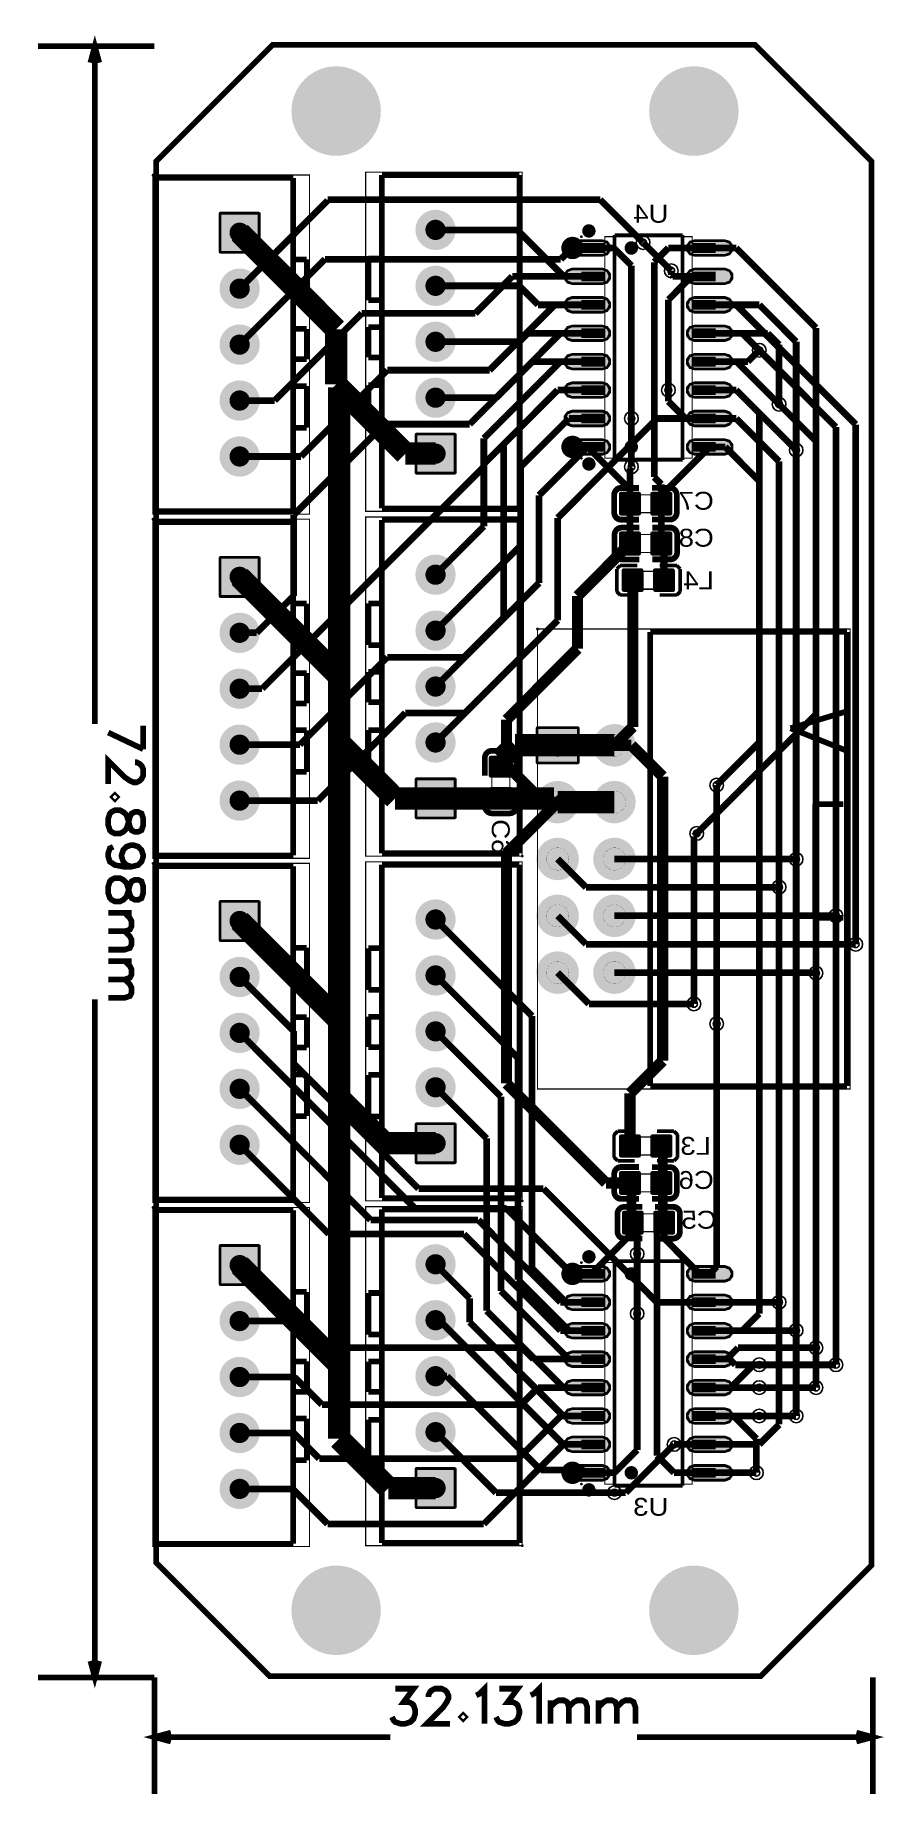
# Model space of a CAD drawing. Header units: millimetres. Extents: x -5.5 to 32.5, y -5.3 to 73.4.
import ezdxf
from ezdxf.enums import TextEntityAlignment as Align

# ---------------------------------------------------------------- set-up
doc = ezdxf.new("R2010")
doc.units = ezdxf.units.MM
for name, color, linetype, true_color in [('Board Outline Layer', 7, 'Continuous', 0xff00ff), ('Bottom Layer', 7, 'Continuous', 0x0000ff), ('Bottom Paste Mask Layer', 7, 'Continuous', 0x800000), ('Bottom Silkscreen Layer', 7, 'Continuous', 0x66cc33), ('Bottom Solder Mask Layer', 7, 'Continuous', 0xaa00ff), ('Component Marking Layer', 7, 'Continuous', 0x66ffcc), ('Component Shape Layer', 7, 'Continuous', 0x00cccc), ('Document Layer', 7, 'Continuous', 0xffffff), ('Hole Layer', 7, 'Continuous', 0x222222), ('Multi-Layer', 7, 'Continuous', 0xc0c0c0), ('Pin Floating Layer', 7, 'Continuous', 0xff99ff), ('Pin Soldering Layer', 7, 'Continuous', 0xcc9999), ('Top Layer', 7, 'Continuous', 0xff0000), ('Top Paste Mask Layer', 7, 'Continuous', 0x808080), ('Top Silkscreen Layer', 7, 'Continuous', 0xffcc00), ('Top Solder Mask Layer', 7, 'Continuous', 0x800080)]:
    doc.layers.add(name, color=color, linetype=linetype, true_color=true_color)
doc.styles.get("Standard").update_dxf_attribs({"font": 'arial.ttf'})

msp = doc.modelspace()

# ---------------------------------------------------------------- texts
at = {"layer": 'Bottom Silkscreen Layer', "text_generation_flag": 2, "width": 1.1}
for s, rotation, p in [('U4', 360, (22.86, 64.77)), ('L4', 360, (24.892, 48.387)), ('C9', 90, (16.002, 38.354)), ('C5', 360, (25.019, 19.812)), ('U3', -360, (22.86, 6.985))]:
    msp.add_text(s, height=0.8001, rotation=rotation, dxfattribs=at).set_placement(p, align=Align.BOTTOM_LEFT)
for s, p in [('C7', (24.892, 51.943)), ('C8', (24.892, 50.292)), ('L3', (24.765, 23.114)), ('C6', (24.892, 21.59))]:
    msp.add_text(s, height=0.8001, dxfattribs=at).set_placement(p, align=Align.BOTTOM_LEFT)

# ---------------------------------------------------------------- hatches: boundary and pattern name
at = {"layer": 'Bottom Layer'}
for points in [[(4.533, 65.413), (2.833, 65.413), (2.833, 63.713), (4.533, 63.713)], [(11.596, 64.69, 1), (13.296, 64.69, 1)], [(19.92, 64.182), (20.133, 64.094), (20.221, 63.881), (20.133, 63.668), (19.92, 63.58), (18.551, 63.58), (18.338, 63.668), (18.25, 63.881), (18.338, 64.094), (18.551, 64.182)], [(25.391, 64.182), (25.604, 64.094), (25.692, 63.881), (25.604, 63.668), (25.391, 63.58), (24.022, 63.58), (23.809, 63.668), (23.721, 63.881), (23.809, 64.094), (24.022, 64.182)], [(11.596, 62.19, 1), (13.296, 62.19, 1)], [(2.833, 62.063, 1), (4.533, 62.063, 1)], [(19.92, 62.912), (20.133, 62.824), (20.221, 62.611), (20.133, 62.398), (19.92, 62.31), (18.551, 62.31), (18.338, 62.398), (18.25, 62.611), (18.338, 62.824), (18.551, 62.912)], [(25.391, 62.912), (25.604, 62.824), (25.692, 62.611), (25.604, 62.398), (25.391, 62.31), (24.022, 62.31), (23.809, 62.398), (23.721, 62.611), (23.809, 62.824), (24.022, 62.912)], [(19.92, 61.642), (20.133, 61.554), (20.221, 61.341), (20.133, 61.128), (19.92, 61.04), (18.551, 61.04), (18.338, 61.128), (18.25, 61.341), (18.338, 61.554), (18.551, 61.642)], [(25.391, 61.642), (25.604, 61.554), (25.692, 61.341), (25.604, 61.128), (25.391, 61.04), (24.022, 61.04), (23.809, 61.128), (23.721, 61.341), (23.809, 61.554), (24.022, 61.642)], [(2.833, 59.563, 1), (4.533, 59.563, 1)], [(11.596, 59.69, 1), (13.296, 59.69, 1)], [(19.92, 60.372), (20.133, 60.284), (20.221, 60.071), (20.133, 59.858), (19.92, 59.77), (18.551, 59.77), (18.338, 59.858), (18.25, 60.071), (18.338, 60.284), (18.551, 60.372)], [(25.391, 60.372), (25.604, 60.284), (25.692, 60.071), (25.604, 59.858), (25.391, 59.77), (24.022, 59.77), (23.809, 59.858), (23.721, 60.071), (23.809, 60.284), (24.022, 60.372)], [(19.92, 59.102), (20.133, 59.014), (20.221, 58.801), (20.133, 58.588), (19.92, 58.5), (18.551, 58.5), (18.338, 58.588), (18.25, 58.801), (18.338, 59.014), (18.551, 59.102)], [(25.391, 59.102), (25.604, 59.014), (25.692, 58.801), (25.604, 58.588), (25.391, 58.5), (24.022, 58.5), (23.809, 58.588), (23.721, 58.801), (23.809, 59.014), (24.022, 59.102)], [(2.833, 57.063, 1), (4.533, 57.063, 1)], [(11.596, 57.19, 1), (13.296, 57.19, 1)], [(19.92, 57.832), (20.133, 57.744), (20.221, 57.531), (20.133, 57.318), (19.92, 57.23), (18.551, 57.23), (18.338, 57.318), (18.25, 57.531), (18.338, 57.744), (18.551, 57.832)], [(25.391, 57.832), (25.604, 57.744), (25.692, 57.531), (25.604, 57.318), (25.391, 57.23), (24.022, 57.23), (23.809, 57.318), (23.721, 57.531), (23.809, 57.744), (24.022, 57.832)], [(19.92, 56.562), (20.133, 56.474), (20.221, 56.261), (20.133, 56.048), (19.92, 55.96), (18.551, 55.96), (18.338, 56.048), (18.25, 56.261), (18.338, 56.474), (18.551, 56.562)], [(25.391, 56.562), (25.604, 56.474), (25.692, 56.261), (25.604, 56.048), (25.391, 55.96), (24.022, 55.96), (23.809, 56.048), (23.721, 56.261), (23.809, 56.474), (24.022, 56.562)], [(2.833, 54.563, 1), (4.533, 54.563, 1)], [(11.596, 53.84), (13.296, 53.84), (13.296, 55.54), (11.596, 55.54)], [(19.92, 55.292), (20.133, 55.204), (20.221, 54.991), (20.133, 54.778), (19.92, 54.69), (18.551, 54.69), (18.338, 54.778), (18.25, 54.991), (18.338, 55.204), (18.551, 55.292)], [(25.391, 55.292), (25.604, 55.204), (25.692, 54.991), (25.604, 54.778), (25.391, 54.69), (24.022, 54.69), (23.809, 54.778), (23.721, 54.991), (23.809, 55.204), (24.022, 55.292)], [(20.744, 52.901), (20.744, 52.001), (21.544, 52.001), (21.544, 52.901)], [(22.144, 52.901), (22.144, 52.001), (22.944, 52.001), (22.944, 52.901)], [(21.544, 50.223), (21.544, 51.123), (20.744, 51.123), (20.744, 50.223)], [(22.944, 50.223), (22.944, 51.123), (22.144, 51.123), (22.144, 50.223)], [(4.533, 50.034), (2.833, 50.034), (2.833, 48.334), (4.533, 48.334)], [(11.596, 49.281, 1), (13.296, 49.281, 1)], [(20.871, 49.454), (20.871, 48.59), (21.671, 48.59), (21.671, 49.454)], [(22.271, 49.454), (22.271, 48.59), (23.071, 48.59), (23.071, 49.454)], [(2.833, 46.684, 1), (4.533, 46.684, 1)], [(11.596, 46.781, 1), (13.296, 46.781, 1)], [(2.833, 44.184, 1), (4.533, 44.184, 1)], [(11.596, 44.281, 1), (13.296, 44.281, 1)], [(2.833, 41.684, 1), (4.533, 41.684, 1)], [(11.596, 41.781, 1), (13.296, 41.781, 1)], [(19.547, 41.656, 1), (21.347, 41.656, 1)], [(18.807, 42.418), (17.007, 42.418), (17.007, 40.894), (18.807, 40.894)], [(15.817, 41.105), (14.917, 41.105), (14.917, 40.305), (15.817, 40.305)], [(2.833, 39.184, 1), (4.533, 39.184, 1)], [(11.596, 38.431), (13.296, 38.431), (13.296, 40.131), (11.596, 40.131)], [(15.817, 39.705), (14.917, 39.705), (14.917, 38.905), (15.817, 38.905)], [(17.007, 39.116, 1), (18.807, 39.116, 1)], [(19.547, 39.116, 1), (21.347, 39.116, 1)], [(17.007, 36.576, 1), (18.807, 36.576, 1)], [(19.547, 36.576, 1), (21.347, 36.576, 1)], [(4.533, 34.654), (2.833, 34.654), (2.833, 32.954), (4.533, 32.954)], [(11.596, 33.871, 1), (13.296, 33.871, 1)], [(17.007, 34.036, 1), (18.807, 34.036, 1)], [(19.547, 34.036, 1), (21.347, 34.036, 1)], [(17.007, 31.496, 1), (18.807, 31.496, 1)], [(19.547, 31.496, 1), (21.347, 31.496, 1)], [(2.833, 31.304, 1), (4.533, 31.304, 1)], [(11.596, 31.372, 1), (13.296, 31.372, 1)], [(2.833, 28.804, 1), (4.533, 28.804, 1)], [(11.596, 28.871, 1), (13.296, 28.871, 1)], [(2.833, 26.304, 1), (4.533, 26.304, 1)], [(11.596, 26.372, 1), (13.296, 26.372, 1)], [(2.833, 23.804, 1), (4.533, 23.804, 1)], [(11.596, 23.021), (13.296, 23.021), (13.296, 24.721), (11.596, 24.721)], [(20.744, 24.181), (20.744, 23.317), (21.544, 23.317), (21.544, 24.181)], [(22.144, 24.181), (22.144, 23.317), (22.944, 23.317), (22.944, 24.181)], [(20.744, 22.548), (20.744, 21.648), (21.544, 21.648), (21.544, 22.548)], [(22.144, 22.548), (22.144, 21.648), (22.944, 21.648), (22.944, 22.548)], [(21.671, 19.87), (21.671, 20.77), (20.871, 20.77), (20.871, 19.87)], [(23.071, 19.87), (23.071, 20.77), (22.271, 20.77), (22.271, 19.87)], [(4.533, 19.275), (2.833, 19.275), (2.833, 17.575), (4.533, 17.575)], [(11.596, 18.462, 1), (13.296, 18.462, 1)], [(19.92, 18.335), (20.133, 18.247), (20.221, 18.034), (20.133, 17.821), (19.92, 17.733), (18.551, 17.733), (18.338, 17.821), (18.25, 18.034), (18.338, 18.247), (18.551, 18.335)], [(25.391, 18.335), (25.604, 18.247), (25.692, 18.034), (25.604, 17.821), (25.391, 17.733), (24.022, 17.733), (23.809, 17.821), (23.721, 18.034), (23.809, 18.247), (24.022, 18.335)], [(2.833, 15.925, 1), (4.533, 15.925, 1)], [(11.596, 15.962, 1), (13.296, 15.962, 1)], [(19.92, 17.065), (20.133, 16.977), (20.221, 16.764), (20.133, 16.551), (19.92, 16.463), (18.551, 16.463), (18.338, 16.551), (18.25, 16.764), (18.338, 16.977), (18.551, 17.065)], [(25.391, 17.065), (25.604, 16.977), (25.692, 16.764), (25.604, 16.551), (25.391, 16.463), (24.022, 16.463), (23.809, 16.551), (23.721, 16.764), (23.809, 16.977), (24.022, 17.065)], [(19.92, 15.795), (20.133, 15.707), (20.221, 15.494), (20.133, 15.281), (19.92, 15.193), (18.551, 15.193), (18.338, 15.281), (18.25, 15.494), (18.338, 15.707), (18.551, 15.795)], [(25.391, 15.795), (25.604, 15.707), (25.692, 15.494), (25.604, 15.281), (25.391, 15.193), (24.022, 15.193), (23.809, 15.281), (23.721, 15.494), (23.809, 15.707), (24.022, 15.795)], [(2.833, 13.425, 1), (4.533, 13.425, 1)], [(11.596, 13.462, 1), (13.296, 13.462, 1)], [(19.92, 14.525), (20.133, 14.437), (20.221, 14.224), (20.133, 14.011), (19.92, 13.923), (18.551, 13.923), (18.338, 14.011), (18.25, 14.224), (18.338, 14.437), (18.551, 14.525)], [(25.391, 14.525), (25.604, 14.437), (25.692, 14.224), (25.604, 14.011), (25.391, 13.923), (24.022, 13.923), (23.809, 14.011), (23.721, 14.224), (23.809, 14.437), (24.022, 14.525)], [(19.92, 13.255), (20.133, 13.167), (20.221, 12.954), (20.133, 12.741), (19.92, 12.653), (18.551, 12.653), (18.338, 12.741), (18.25, 12.954), (18.338, 13.167), (18.551, 13.255)], [(25.391, 13.255), (25.604, 13.167), (25.692, 12.954), (25.604, 12.741), (25.391, 12.653), (24.022, 12.653), (23.809, 12.741), (23.721, 12.954), (23.809, 13.167), (24.022, 13.255)], [(11.596, 10.962, 1), (13.296, 10.962, 1)], [(19.92, 11.985), (20.133, 11.897), (20.221, 11.684), (20.133, 11.471), (19.92, 11.383), (18.551, 11.383), (18.338, 11.471), (18.25, 11.684), (18.338, 11.897), (18.551, 11.985)], [(25.391, 11.985), (25.604, 11.897), (25.692, 11.684), (25.604, 11.471), (25.391, 11.383), (24.022, 11.383), (23.809, 11.471), (23.721, 11.684), (23.809, 11.897), (24.022, 11.985)], [(2.833, 10.925, 1), (4.533, 10.925, 1)], [(19.92, 10.715), (20.133, 10.627), (20.221, 10.414), (20.133, 10.201), (19.92, 10.113), (18.551, 10.113), (18.338, 10.201), (18.25, 10.414), (18.338, 10.627), (18.551, 10.715)], [(25.391, 10.715), (25.604, 10.627), (25.692, 10.414), (25.604, 10.201), (25.391, 10.113), (24.022, 10.113), (23.809, 10.201), (23.721, 10.414), (23.809, 10.627), (24.022, 10.715)], [(2.833, 8.425, 1), (4.533, 8.425, 1)], [(11.596, 7.612), (13.296, 7.612), (13.296, 9.312), (11.596, 9.312)], [(19.92, 9.445), (20.133, 9.357), (20.221, 9.144), (20.133, 8.931), (19.92, 8.843), (18.551, 8.843), (18.338, 8.931), (18.25, 9.144), (18.338, 9.357), (18.551, 9.445)], [(25.391, 9.445), (25.604, 9.357), (25.692, 9.144), (25.604, 8.931), (25.391, 8.843), (24.022, 8.843), (23.809, 8.931), (23.721, 9.144), (23.809, 9.357), (24.022, 9.445)]]:
    msp.add_hatch(color=256, dxfattribs=at).paths.add_polyline_path(points)
at = {"layer": 'Bottom Paste Mask Layer'}
for points in [[(19.92, 64.182), (20.133, 64.094), (20.221, 63.881), (20.133, 63.668), (19.92, 63.58), (18.551, 63.58), (18.338, 63.668), (18.25, 63.881), (18.338, 64.094), (18.551, 64.182)], [(25.391, 64.182), (25.604, 64.094), (25.692, 63.881), (25.604, 63.668), (25.391, 63.58), (24.022, 63.58), (23.809, 63.668), (23.721, 63.881), (23.809, 64.094), (24.022, 64.182)], [(19.92, 62.912), (20.133, 62.824), (20.221, 62.611), (20.133, 62.398), (19.92, 62.31), (18.551, 62.31), (18.338, 62.398), (18.25, 62.611), (18.338, 62.824), (18.551, 62.912)], [(25.391, 62.912), (25.604, 62.824), (25.692, 62.611), (25.604, 62.398), (25.391, 62.31), (24.022, 62.31), (23.809, 62.398), (23.721, 62.611), (23.809, 62.824), (24.022, 62.912)], [(19.92, 61.642), (20.133, 61.554), (20.221, 61.341), (20.133, 61.128), (19.92, 61.04), (18.551, 61.04), (18.338, 61.128), (18.25, 61.341), (18.338, 61.554), (18.551, 61.642)], [(25.391, 61.642), (25.604, 61.554), (25.692, 61.341), (25.604, 61.128), (25.391, 61.04), (24.022, 61.04), (23.809, 61.128), (23.721, 61.341), (23.809, 61.554), (24.022, 61.642)], [(19.92, 60.372), (20.133, 60.284), (20.221, 60.071), (20.133, 59.858), (19.92, 59.77), (18.551, 59.77), (18.338, 59.858), (18.25, 60.071), (18.338, 60.284), (18.551, 60.372)], [(25.391, 60.372), (25.604, 60.284), (25.692, 60.071), (25.604, 59.858), (25.391, 59.77), (24.022, 59.77), (23.809, 59.858), (23.721, 60.071), (23.809, 60.284), (24.022, 60.372)], [(19.92, 59.102), (20.133, 59.014), (20.221, 58.801), (20.133, 58.588), (19.92, 58.5), (18.551, 58.5), (18.338, 58.588), (18.25, 58.801), (18.338, 59.014), (18.551, 59.102)], [(25.391, 59.102), (25.604, 59.014), (25.692, 58.801), (25.604, 58.588), (25.391, 58.5), (24.022, 58.5), (23.809, 58.588), (23.721, 58.801), (23.809, 59.014), (24.022, 59.102)], [(19.92, 57.832), (20.133, 57.744), (20.221, 57.531), (20.133, 57.318), (19.92, 57.23), (18.551, 57.23), (18.338, 57.318), (18.25, 57.531), (18.338, 57.744), (18.551, 57.832)], [(25.391, 57.832), (25.604, 57.744), (25.692, 57.531), (25.604, 57.318), (25.391, 57.23), (24.022, 57.23), (23.809, 57.318), (23.721, 57.531), (23.809, 57.744), (24.022, 57.832)], [(19.92, 56.562), (20.133, 56.474), (20.221, 56.261), (20.133, 56.048), (19.92, 55.96), (18.551, 55.96), (18.338, 56.048), (18.25, 56.261), (18.338, 56.474), (18.551, 56.562)], [(25.391, 56.562), (25.604, 56.474), (25.692, 56.261), (25.604, 56.048), (25.391, 55.96), (24.022, 55.96), (23.809, 56.048), (23.721, 56.261), (23.809, 56.474), (24.022, 56.562)], [(19.92, 55.292), (20.133, 55.204), (20.221, 54.991), (20.133, 54.778), (19.92, 54.69), (18.551, 54.69), (18.338, 54.778), (18.25, 54.991), (18.338, 55.204), (18.551, 55.292)], [(25.391, 55.292), (25.604, 55.204), (25.692, 54.991), (25.604, 54.778), (25.391, 54.69), (24.022, 54.69), (23.809, 54.778), (23.721, 54.991), (23.809, 55.204), (24.022, 55.292)], [(20.744, 52.901), (20.744, 52.001), (21.544, 52.001), (21.544, 52.901)], [(22.144, 52.901), (22.144, 52.001), (22.944, 52.001), (22.944, 52.901)], [(21.544, 50.223), (21.544, 51.123), (20.744, 51.123), (20.744, 50.223)], [(22.944, 50.223), (22.944, 51.123), (22.144, 51.123), (22.144, 50.223)], [(21.707, 49.176), (21.707, 48.9), (21.433, 48.606), (20.93, 48.606), (20.866, 48.67), (20.866, 49.406), (20.93, 49.47), (21.433, 49.47)], [(22.223, 49.165), (22.223, 48.889), (22.497, 48.595), (23, 48.595), (23.064, 48.659), (23.064, 49.395), (23, 49.459), (22.497, 49.459)], [(15.817, 41.105), (14.917, 41.105), (14.917, 40.305), (15.817, 40.305)], [(15.817, 39.705), (14.917, 39.705), (14.917, 38.905), (15.817, 38.905)], [(21.58, 23.903), (21.58, 23.627), (21.306, 23.333), (20.803, 23.333), (20.739, 23.397), (20.739, 24.133), (20.803, 24.197), (21.306, 24.197)], [(22.096, 23.892), (22.096, 23.616), (22.37, 23.322), (22.873, 23.322), (22.937, 23.386), (22.937, 24.122), (22.873, 24.186), (22.37, 24.186)], [(20.744, 22.548), (20.744, 21.648), (21.544, 21.648), (21.544, 22.548)], [(22.144, 22.548), (22.144, 21.648), (22.944, 21.648), (22.944, 22.548)], [(21.671, 19.87), (21.671, 20.77), (20.871, 20.77), (20.871, 19.87)], [(23.071, 19.87), (23.071, 20.77), (22.271, 20.77), (22.271, 19.87)], [(19.92, 18.335), (20.133, 18.247), (20.221, 18.034), (20.133, 17.821), (19.92, 17.733), (18.551, 17.733), (18.338, 17.821), (18.25, 18.034), (18.338, 18.247), (18.551, 18.335)], [(25.391, 18.335), (25.604, 18.247), (25.692, 18.034), (25.604, 17.821), (25.391, 17.733), (24.022, 17.733), (23.809, 17.821), (23.721, 18.034), (23.809, 18.247), (24.022, 18.335)], [(19.92, 17.065), (20.133, 16.977), (20.221, 16.764), (20.133, 16.551), (19.92, 16.463), (18.551, 16.463), (18.338, 16.551), (18.25, 16.764), (18.338, 16.977), (18.551, 17.065)], [(25.391, 17.065), (25.604, 16.977), (25.692, 16.764), (25.604, 16.551), (25.391, 16.463), (24.022, 16.463), (23.809, 16.551), (23.721, 16.764), (23.809, 16.977), (24.022, 17.065)], [(19.92, 15.795), (20.133, 15.707), (20.221, 15.494), (20.133, 15.281), (19.92, 15.193), (18.551, 15.193), (18.338, 15.281), (18.25, 15.494), (18.338, 15.707), (18.551, 15.795)], [(25.391, 15.795), (25.604, 15.707), (25.692, 15.494), (25.604, 15.281), (25.391, 15.193), (24.022, 15.193), (23.809, 15.281), (23.721, 15.494), (23.809, 15.707), (24.022, 15.795)], [(19.92, 14.525), (20.133, 14.437), (20.221, 14.224), (20.133, 14.011), (19.92, 13.923), (18.551, 13.923), (18.338, 14.011), (18.25, 14.224), (18.338, 14.437), (18.551, 14.525)], [(25.391, 14.525), (25.604, 14.437), (25.692, 14.224), (25.604, 14.011), (25.391, 13.923), (24.022, 13.923), (23.809, 14.011), (23.721, 14.224), (23.809, 14.437), (24.022, 14.525)], [(19.92, 13.255), (20.133, 13.167), (20.221, 12.954), (20.133, 12.741), (19.92, 12.653), (18.551, 12.653), (18.338, 12.741), (18.25, 12.954), (18.338, 13.167), (18.551, 13.255)], [(25.391, 13.255), (25.604, 13.167), (25.692, 12.954), (25.604, 12.741), (25.391, 12.653), (24.022, 12.653), (23.809, 12.741), (23.721, 12.954), (23.809, 13.167), (24.022, 13.255)], [(19.92, 11.985), (20.133, 11.897), (20.221, 11.684), (20.133, 11.471), (19.92, 11.383), (18.551, 11.383), (18.338, 11.471), (18.25, 11.684), (18.338, 11.897), (18.551, 11.985)], [(25.391, 11.985), (25.604, 11.897), (25.692, 11.684), (25.604, 11.471), (25.391, 11.383), (24.022, 11.383), (23.809, 11.471), (23.721, 11.684), (23.809, 11.897), (24.022, 11.985)], [(19.92, 10.715), (20.133, 10.627), (20.221, 10.414), (20.133, 10.201), (19.92, 10.113), (18.551, 10.113), (18.338, 10.201), (18.25, 10.414), (18.338, 10.627), (18.551, 10.715)], [(25.391, 10.715), (25.604, 10.627), (25.692, 10.414), (25.604, 10.201), (25.391, 10.113), (24.022, 10.113), (23.809, 10.201), (23.721, 10.414), (23.809, 10.627), (24.022, 10.715)], [(19.92, 9.445), (20.133, 9.357), (20.221, 9.144), (20.133, 8.931), (19.92, 8.843), (18.551, 8.843), (18.338, 8.931), (18.25, 9.144), (18.338, 9.357), (18.551, 9.445)], [(25.391, 9.445), (25.604, 9.357), (25.692, 9.144), (25.604, 8.931), (25.391, 8.843), (24.022, 8.843), (23.809, 8.931), (23.721, 9.144), (23.809, 9.357), (24.022, 9.445)]]:
    msp.add_hatch(color=256, dxfattribs=at).paths.add_polyline_path(points)
at = {"layer": 'Bottom Solder Mask Layer'}
for points in [[(19.92, 64.233), (20.127, 64.166), (20.255, 63.99), (20.255, 63.772), (20.127, 63.597), (19.92, 63.529), (18.551, 63.529), (18.344, 63.597), (18.216, 63.772), (18.216, 63.99), (18.344, 64.166), (18.551, 64.233)], [(25.391, 64.233), (25.598, 64.166), (25.726, 63.99), (25.726, 63.772), (25.598, 63.597), (25.391, 63.529), (24.022, 63.529), (23.815, 63.597), (23.688, 63.772), (23.688, 63.99), (23.815, 64.166), (24.022, 64.233)], [(19.92, 62.963), (20.127, 62.896), (20.255, 62.72), (20.255, 62.502), (20.127, 62.327), (19.92, 62.259), (18.551, 62.259), (18.344, 62.327), (18.216, 62.502), (18.216, 62.72), (18.344, 62.896), (18.551, 62.963)], [(25.391, 62.963), (25.598, 62.896), (25.726, 62.72), (25.726, 62.502), (25.598, 62.327), (25.391, 62.259), (24.022, 62.259), (23.815, 62.327), (23.688, 62.502), (23.688, 62.72), (23.815, 62.896), (24.022, 62.963)], [(19.92, 61.693), (20.127, 61.626), (20.255, 61.45), (20.255, 61.232), (20.127, 61.057), (19.92, 60.989), (18.551, 60.989), (18.344, 61.057), (18.216, 61.232), (18.216, 61.45), (18.344, 61.626), (18.551, 61.693)], [(25.391, 61.693), (25.598, 61.626), (25.726, 61.45), (25.726, 61.232), (25.598, 61.057), (25.391, 60.989), (24.022, 60.989), (23.815, 61.057), (23.688, 61.232), (23.688, 61.45), (23.815, 61.626), (24.022, 61.693)], [(19.92, 60.423), (20.127, 60.356), (20.255, 60.18), (20.255, 59.962), (20.127, 59.787), (19.92, 59.719), (18.551, 59.719), (18.344, 59.787), (18.216, 59.962), (18.216, 60.18), (18.344, 60.356), (18.551, 60.423)], [(25.391, 60.423), (25.598, 60.356), (25.726, 60.18), (25.726, 59.962), (25.598, 59.787), (25.391, 59.719), (24.022, 59.719), (23.815, 59.787), (23.688, 59.962), (23.688, 60.18), (23.815, 60.356), (24.022, 60.423)], [(19.92, 59.153), (20.127, 59.086), (20.255, 58.91), (20.255, 58.692), (20.127, 58.517), (19.92, 58.449), (18.551, 58.449), (18.344, 58.517), (18.216, 58.692), (18.216, 58.91), (18.344, 59.086), (18.551, 59.153)], [(25.391, 59.153), (25.598, 59.086), (25.726, 58.91), (25.726, 58.692), (25.598, 58.517), (25.391, 58.449), (24.022, 58.449), (23.815, 58.517), (23.688, 58.692), (23.688, 58.91), (23.815, 59.086), (24.022, 59.153)], [(19.92, 57.883), (20.127, 57.816), (20.255, 57.64), (20.255, 57.422), (20.127, 57.247), (19.92, 57.179), (18.551, 57.179), (18.344, 57.247), (18.216, 57.422), (18.216, 57.64), (18.344, 57.816), (18.551, 57.883)], [(25.391, 57.883), (25.598, 57.816), (25.726, 57.64), (25.726, 57.422), (25.598, 57.247), (25.391, 57.179), (24.022, 57.179), (23.815, 57.247), (23.688, 57.422), (23.688, 57.64), (23.815, 57.816), (24.022, 57.883)], [(19.92, 56.613), (20.127, 56.546), (20.255, 56.37), (20.255, 56.152), (20.127, 55.976), (19.92, 55.909), (18.551, 55.909), (18.344, 55.976), (18.216, 56.152), (18.216, 56.37), (18.344, 56.546), (18.551, 56.613)], [(25.391, 56.613), (25.598, 56.546), (25.726, 56.37), (25.726, 56.152), (25.598, 55.976), (25.391, 55.909), (24.022, 55.909), (23.815, 55.976), (23.688, 56.152), (23.688, 56.37), (23.815, 56.546), (24.022, 56.613)], [(19.92, 55.343), (20.127, 55.276), (20.255, 55.1), (20.255, 54.882), (20.127, 54.706), (19.92, 54.639), (18.551, 54.639), (18.344, 54.706), (18.216, 54.882), (18.216, 55.1), (18.344, 55.276), (18.551, 55.343)], [(25.391, 55.343), (25.598, 55.276), (25.726, 55.1), (25.726, 54.882), (25.598, 54.706), (25.391, 54.639), (24.022, 54.639), (23.815, 54.706), (23.688, 54.882), (23.688, 55.1), (23.815, 55.276), (24.022, 55.343)], [(20.693, 52.901), (20.693, 52.001), (20.708, 51.965), (20.744, 51.95), (21.544, 51.95), (21.58, 51.965), (21.595, 52.001), (21.595, 52.901), (21.58, 52.937), (21.544, 52.952), (20.744, 52.952), (20.708, 52.937)], [(22.093, 52.901), (22.093, 52.001), (22.108, 51.965), (22.144, 51.95), (22.944, 51.95), (22.98, 51.965), (22.995, 52.001), (22.995, 52.901), (22.98, 52.937), (22.944, 52.952), (22.144, 52.952), (22.108, 52.937)], [(21.595, 50.223), (21.595, 51.123), (21.58, 51.159), (21.544, 51.174), (20.744, 51.174), (20.708, 51.159), (20.693, 51.123), (20.693, 50.223), (20.708, 50.187), (20.744, 50.172), (21.544, 50.172), (21.58, 50.187)], [(22.995, 50.223), (22.995, 51.123), (22.98, 51.159), (22.944, 51.174), (22.144, 51.174), (22.108, 51.159), (22.093, 51.123), (22.093, 50.223), (22.108, 50.187), (22.144, 50.172), (22.944, 50.172), (22.98, 50.187)], [(20.82, 49.454), (20.82, 48.59), (20.835, 48.554), (20.871, 48.539), (21.671, 48.539), (21.707, 48.554), (21.722, 48.59), (21.722, 49.454), (21.707, 49.49), (21.671, 49.505), (20.871, 49.505), (20.835, 49.49)], [(22.22, 49.454), (22.22, 48.59), (22.235, 48.554), (22.271, 48.539), (23.071, 48.539), (23.107, 48.554), (23.122, 48.59), (23.122, 49.454), (23.107, 49.49), (23.071, 49.505), (22.271, 49.505), (22.235, 49.49)], [(15.817, 41.156), (14.917, 41.156), (14.881, 41.141), (14.866, 41.105), (14.866, 40.305), (14.881, 40.269), (14.917, 40.254), (15.817, 40.254), (15.853, 40.269), (15.868, 40.305), (15.868, 41.105), (15.853, 41.141)], [(15.817, 39.756), (14.917, 39.756), (14.881, 39.741), (14.866, 39.705), (14.866, 38.905), (14.881, 38.869), (14.917, 38.854), (15.817, 38.854), (15.853, 38.869), (15.868, 38.905), (15.868, 39.705), (15.853, 39.741)], [(20.693, 24.181), (20.693, 23.317), (20.708, 23.281), (20.744, 23.266), (21.544, 23.266), (21.58, 23.281), (21.595, 23.317), (21.595, 24.181), (21.58, 24.217), (21.544, 24.232), (20.744, 24.232), (20.708, 24.217)], [(22.093, 24.181), (22.093, 23.317), (22.108, 23.281), (22.144, 23.266), (22.944, 23.266), (22.98, 23.281), (22.995, 23.317), (22.995, 24.181), (22.98, 24.217), (22.944, 24.232), (22.144, 24.232), (22.108, 24.217)], [(20.693, 22.548), (20.693, 21.648), (20.708, 21.612), (20.744, 21.597), (21.544, 21.597), (21.58, 21.612), (21.595, 21.648), (21.595, 22.548), (21.58, 22.584), (21.544, 22.599), (20.744, 22.599), (20.708, 22.584)], [(22.093, 22.548), (22.093, 21.648), (22.108, 21.612), (22.144, 21.597), (22.944, 21.597), (22.98, 21.612), (22.995, 21.648), (22.995, 22.548), (22.98, 22.584), (22.944, 22.599), (22.144, 22.599), (22.108, 22.584)], [(21.722, 19.87), (21.722, 20.77), (21.707, 20.806), (21.671, 20.821), (20.871, 20.821), (20.835, 20.806), (20.82, 20.77), (20.82, 19.87), (20.835, 19.834), (20.871, 19.819), (21.671, 19.819), (21.707, 19.834)], [(23.122, 19.87), (23.122, 20.77), (23.107, 20.806), (23.071, 20.821), (22.271, 20.821), (22.235, 20.806), (22.22, 20.77), (22.22, 19.87), (22.235, 19.834), (22.271, 19.819), (23.071, 19.819), (23.107, 19.834)], [(19.92, 18.386), (20.127, 18.319), (20.255, 18.143), (20.255, 17.925), (20.127, 17.749), (19.92, 17.682), (18.551, 17.682), (18.344, 17.749), (18.216, 17.925), (18.216, 18.143), (18.344, 18.319), (18.551, 18.386)], [(25.391, 18.386), (25.598, 18.319), (25.726, 18.143), (25.726, 17.925), (25.598, 17.749), (25.391, 17.682), (24.022, 17.682), (23.815, 17.749), (23.688, 17.925), (23.688, 18.143), (23.815, 18.319), (24.022, 18.386)], [(19.92, 17.116), (20.127, 17.049), (20.255, 16.873), (20.255, 16.655), (20.127, 16.479), (19.92, 16.412), (18.551, 16.412), (18.344, 16.479), (18.216, 16.655), (18.216, 16.873), (18.344, 17.049), (18.551, 17.116)], [(25.391, 17.116), (25.598, 17.049), (25.726, 16.873), (25.726, 16.655), (25.598, 16.479), (25.391, 16.412), (24.022, 16.412), (23.815, 16.479), (23.688, 16.655), (23.688, 16.873), (23.815, 17.049), (24.022, 17.116)], [(19.92, 15.846), (20.127, 15.779), (20.255, 15.603), (20.255, 15.385), (20.127, 15.209), (19.92, 15.142), (18.551, 15.142), (18.344, 15.209), (18.216, 15.385), (18.216, 15.603), (18.344, 15.779), (18.551, 15.846)], [(25.391, 15.846), (25.598, 15.779), (25.726, 15.603), (25.726, 15.385), (25.598, 15.209), (25.391, 15.142), (24.022, 15.142), (23.815, 15.209), (23.688, 15.385), (23.688, 15.603), (23.815, 15.779), (24.022, 15.846)], [(19.92, 14.576), (20.127, 14.509), (20.255, 14.333), (20.255, 14.115), (20.127, 13.939), (19.92, 13.872), (18.551, 13.872), (18.344, 13.939), (18.216, 14.115), (18.216, 14.333), (18.344, 14.509), (18.551, 14.576)], [(25.391, 14.576), (25.598, 14.509), (25.726, 14.333), (25.726, 14.115), (25.598, 13.939), (25.391, 13.872), (24.022, 13.872), (23.815, 13.939), (23.688, 14.115), (23.688, 14.333), (23.815, 14.509), (24.022, 14.576)], [(19.92, 13.306), (20.127, 13.239), (20.255, 13.063), (20.255, 12.845), (20.127, 12.669), (19.92, 12.602), (18.551, 12.602), (18.344, 12.669), (18.216, 12.845), (18.216, 13.063), (18.344, 13.239), (18.551, 13.306)], [(25.391, 13.306), (25.598, 13.239), (25.726, 13.063), (25.726, 12.845), (25.598, 12.669), (25.391, 12.602), (24.022, 12.602), (23.815, 12.669), (23.688, 12.845), (23.688, 13.063), (23.815, 13.239), (24.022, 13.306)], [(19.92, 12.036), (20.127, 11.969), (20.255, 11.793), (20.255, 11.575), (20.127, 11.399), (19.92, 11.332), (18.551, 11.332), (18.344, 11.399), (18.216, 11.575), (18.216, 11.793), (18.344, 11.969), (18.551, 12.036)], [(25.391, 12.036), (25.598, 11.969), (25.726, 11.793), (25.726, 11.575), (25.598, 11.399), (25.391, 11.332), (24.022, 11.332), (23.815, 11.399), (23.688, 11.575), (23.688, 11.793), (23.815, 11.969), (24.022, 12.036)], [(19.92, 10.766), (20.127, 10.699), (20.255, 10.523), (20.255, 10.305), (20.127, 10.129), (19.92, 10.062), (18.551, 10.062), (18.344, 10.129), (18.216, 10.305), (18.216, 10.523), (18.344, 10.699), (18.551, 10.766)], [(25.391, 10.766), (25.598, 10.699), (25.726, 10.523), (25.726, 10.305), (25.598, 10.129), (25.391, 10.062), (24.022, 10.062), (23.815, 10.129), (23.688, 10.305), (23.688, 10.523), (23.815, 10.699), (24.022, 10.766)], [(19.92, 9.496), (20.127, 9.429), (20.255, 9.253), (20.255, 9.035), (20.127, 8.859), (19.92, 8.792), (18.551, 8.792), (18.344, 8.859), (18.216, 9.035), (18.216, 9.253), (18.344, 9.429), (18.551, 9.496)], [(25.391, 9.496), (25.598, 9.429), (25.726, 9.253), (25.726, 9.035), (25.598, 8.859), (25.391, 8.792), (24.022, 8.792), (23.815, 8.859), (23.688, 9.035), (23.688, 9.253), (23.815, 9.429), (24.022, 9.496)]]:
    msp.add_hatch(color=256, dxfattribs=at).paths.add_polyline_path(points)
at = {"layer": 'Component Marking Layer'}
for points in [[(-0.254, 67.14, 1), (-0.134, 67.14, 1)], [(18.911, 64.386, 1), (19.031, 64.386, 1)], [(18.911, 54.486, 1), (19.031, 54.486, 1)], [(20.984, 52.851, 1), (21.104, 52.851, 1)], [(16.263, 52.113, 1), (16.383, 52.113, 1)], [(20.984, 52.051, 1), (21.104, 52.051, 1)], [(-0.254, 51.761, 1), (-0.134, 51.761, 1)], [(22.584, 51.073, 1), (22.704, 51.073, 1)], [(22.584, 50.273, 1), (22.704, 50.273, 1)], [(22.698, 49.441, 1), (22.818, 49.441, 1)], [(22.711, 48.622, 1), (22.831, 48.622, 1)], [(16.947, 46.853, 1), (17.067, 46.853, 1)], [(15.707, 40.805, 1), (15.827, 40.805, 1)], [(-0.254, 36.381, 1), (-0.134, 36.381, 1)], [(16.263, 36.704, 1), (16.383, 36.704, 1)], [(22.584, 24.149, 1), (22.704, 24.149, 1)], [(22.584, 23.349, 1), (22.704, 23.349, 1)], [(20.984, 22.498, 1), (21.104, 22.498, 1)], [(16.263, 21.294, 1), (16.383, 21.294, 1)], [(20.984, 21.698, 1), (21.104, 21.698, 1)], [(-0.254, 21.002, 1), (-0.134, 21.002, 1)], [(22.711, 20.72, 1), (22.831, 20.72, 1)], [(22.711, 19.92, 1), (22.831, 19.92, 1)], [(18.911, 18.539, 1), (19.031, 18.539, 1)], [(18.911, 8.639, 1), (19.031, 8.639, 1)], [(16.263, 5.885, 1), (16.383, 5.885, 1)]]:
    msp.add_hatch(color=256, dxfattribs=at).paths.add_polyline_path(points)
at = {"layer": 'Hole Layer'}
for points in [[(3.133, 64.563, 1), (4.233, 64.563, 1)], [(11.896, 64.69, 1), (12.996, 64.69, 1)], [(3.133, 62.063, 1), (4.233, 62.063, 1)], [(11.896, 62.19, 1), (12.996, 62.19, 1)], [(3.133, 59.563, 1), (4.233, 59.563, 1)], [(11.896, 59.69, 1), (12.996, 59.69, 1)], [(3.133, 57.063, 1), (4.233, 57.063, 1)], [(11.896, 57.19, 1), (12.996, 57.19, 1)], [(3.133, 54.563, 1), (4.233, 54.563, 1)], [(11.896, 54.69, 1), (12.996, 54.69, 1)], [(3.133, 49.184, 1), (4.233, 49.184, 1)], [(11.896, 49.281, 1), (12.996, 49.281, 1)], [(11.896, 46.781, 1), (12.996, 46.781, 1)], [(3.133, 46.684, 1), (4.233, 46.684, 1)], [(3.133, 44.184, 1), (4.233, 44.184, 1)], [(11.896, 44.281, 1), (12.996, 44.281, 1)], [(3.133, 41.684, 1), (4.233, 41.684, 1)], [(11.896, 41.781, 1), (12.996, 41.781, 1)], [(17.307, 41.656, 1), (18.507, 41.656, 1)], [(19.847, 41.656, 1), (21.047, 41.656, 1)], [(3.133, 39.184, 1), (4.233, 39.184, 1)], [(11.896, 39.281, 1), (12.996, 39.281, 1)], [(17.307, 39.116, 1), (18.507, 39.116, 1)], [(19.847, 39.116, 1), (21.047, 39.116, 1)], [(17.307, 36.576, 1), (18.507, 36.576, 1)], [(19.847, 36.576, 1), (21.047, 36.576, 1)], [(3.133, 33.804, 1), (4.233, 33.804, 1)], [(11.896, 33.871, 1), (12.996, 33.871, 1)], [(17.307, 34.036, 1), (18.507, 34.036, 1)], [(19.847, 34.036, 1), (21.047, 34.036, 1)], [(3.133, 31.304, 1), (4.233, 31.304, 1)], [(11.896, 31.371, 1), (12.996, 31.371, 1)], [(17.307, 31.496, 1), (18.507, 31.496, 1)], [(19.847, 31.496, 1), (21.047, 31.496, 1)], [(3.133, 28.804, 1), (4.233, 28.804, 1)], [(11.896, 28.871, 1), (12.996, 28.871, 1)], [(3.133, 26.304, 1), (4.233, 26.304, 1)], [(11.896, 26.371, 1), (12.996, 26.371, 1)], [(11.896, 23.871, 1), (12.996, 23.871, 1)], [(3.133, 23.804, 1), (4.233, 23.804, 1)], [(3.133, 18.425, 1), (4.233, 18.425, 1)], [(11.896, 18.462, 1), (12.996, 18.462, 1)], [(3.133, 15.925, 1), (4.233, 15.925, 1)], [(11.896, 15.962, 1), (12.996, 15.962, 1)], [(3.133, 13.425, 1), (4.233, 13.425, 1)], [(11.896, 13.462, 1), (12.996, 13.462, 1)], [(3.133, 10.925, 1), (4.233, 10.925, 1)], [(11.896, 10.962, 1), (12.996, 10.962, 1)], [(3.133, 8.425, 1), (4.233, 8.425, 1)], [(11.896, 8.462, 1), (12.996, 8.462, 1)]]:
    msp.add_hatch(color=256, dxfattribs=at).paths.add_polyline_path(points)
at = {"layer": 'Multi-Layer'}
for points in [[(6, 70, 1), (10, 70, 1)], [(22, 70, 1), (26, 70, 1)], [(4.533, 65.413), (2.833, 65.413), (2.833, 63.713), (4.533, 63.713)], [(4.533, 65.413), (2.833, 65.413), (2.833, 63.713), (4.533, 63.713)], [(4.533, 65.413), (2.833, 65.413), (2.833, 63.713), (4.533, 63.713)], [(11.596, 64.69, 1), (13.296, 64.69, 1)], [(11.596, 64.69, 1), (13.296, 64.69, 1)], [(11.596, 64.69, 1), (13.296, 64.69, 1)], [(11.596, 62.19, 1), (13.296, 62.19, 1)], [(11.596, 62.19, 1), (13.296, 62.19, 1)], [(11.596, 62.19, 1), (13.296, 62.19, 1)], [(2.833, 62.063, 1), (4.533, 62.063, 1)], [(2.833, 62.063, 1), (4.533, 62.063, 1)], [(2.833, 62.063, 1), (4.533, 62.063, 1)], [(2.833, 59.563, 1), (4.533, 59.563, 1)], [(2.833, 59.563, 1), (4.533, 59.563, 1)], [(2.833, 59.563, 1), (4.533, 59.563, 1)], [(11.596, 59.69, 1), (13.296, 59.69, 1)], [(11.596, 59.69, 1), (13.296, 59.69, 1)], [(11.596, 59.69, 1), (13.296, 59.69, 1)], [(2.833, 57.063, 1), (4.533, 57.063, 1)], [(2.833, 57.063, 1), (4.533, 57.063, 1)], [(2.833, 57.063, 1), (4.533, 57.063, 1)], [(11.596, 57.19, 1), (13.296, 57.19, 1)], [(11.596, 57.19, 1), (13.296, 57.19, 1)], [(11.596, 57.19, 1), (13.296, 57.19, 1)], [(2.833, 54.563, 1), (4.533, 54.563, 1)], [(2.833, 54.563, 1), (4.533, 54.563, 1)], [(2.833, 54.563, 1), (4.533, 54.563, 1)], [(11.596, 53.84), (13.296, 53.84), (13.296, 55.54), (11.596, 55.54)], [(11.596, 53.84), (13.296, 53.84), (13.296, 55.54), (11.596, 55.54)], [(11.596, 53.84), (13.296, 53.84), (13.296, 55.54), (11.596, 55.54)], [(4.533, 50.034), (2.833, 50.034), (2.833, 48.334), (4.533, 48.334)], [(4.533, 50.034), (2.833, 50.034), (2.833, 48.334), (4.533, 48.334)], [(4.533, 50.034), (2.833, 50.034), (2.833, 48.334), (4.533, 48.334)], [(11.596, 49.281, 1), (13.296, 49.281, 1)], [(11.596, 49.281, 1), (13.296, 49.281, 1)], [(11.596, 49.281, 1), (13.296, 49.281, 1)], [(2.833, 46.684, 1), (4.533, 46.684, 1)], [(2.833, 46.684, 1), (4.533, 46.684, 1)], [(2.833, 46.684, 1), (4.533, 46.684, 1)], [(11.596, 46.781, 1), (13.296, 46.781, 1)], [(11.596, 46.781, 1), (13.296, 46.781, 1)], [(11.596, 46.781, 1), (13.296, 46.781, 1)], [(2.833, 44.184, 1), (4.533, 44.184, 1)], [(2.833, 44.184, 1), (4.533, 44.184, 1)], [(2.833, 44.184, 1), (4.533, 44.184, 1)], [(11.596, 44.281, 1), (13.296, 44.281, 1)], [(11.596, 44.281, 1), (13.296, 44.281, 1)], [(11.596, 44.281, 1), (13.296, 44.281, 1)], [(2.833, 41.684, 1), (4.533, 41.684, 1)], [(2.833, 41.684, 1), (4.533, 41.684, 1)], [(2.833, 41.684, 1), (4.533, 41.684, 1)], [(11.596, 41.781, 1), (13.296, 41.781, 1)], [(11.596, 41.781, 1), (13.296, 41.781, 1)], [(11.596, 41.781, 1), (13.296, 41.781, 1)], [(19.547, 41.656, 1), (21.347, 41.656, 1)], [(19.547, 41.656, 1), (21.347, 41.656, 1)], [(19.547, 41.656, 1), (21.347, 41.656, 1)], [(18.807, 42.418), (17.007, 42.418), (17.007, 40.894), (18.807, 40.894)], [(18.807, 42.418), (17.007, 42.418), (17.007, 40.894), (18.807, 40.894)], [(18.807, 42.418), (17.007, 42.418), (17.007, 40.894), (18.807, 40.894)], [(2.833, 39.184, 1), (4.533, 39.184, 1)], [(2.833, 39.184, 1), (4.533, 39.184, 1)], [(2.833, 39.184, 1), (4.533, 39.184, 1)], [(11.596, 38.431), (13.296, 38.431), (13.296, 40.131), (11.596, 40.131)], [(11.596, 38.431), (13.296, 38.431), (13.296, 40.131), (11.596, 40.131)], [(11.596, 38.431), (13.296, 38.431), (13.296, 40.131), (11.596, 40.131)], [(17.007, 39.116, 1), (18.807, 39.116, 1)], [(17.007, 39.116, 1), (18.807, 39.116, 1)], [(17.007, 39.116, 1), (18.807, 39.116, 1)], [(19.547, 39.116, 1), (21.347, 39.116, 1)], [(19.547, 39.116, 1), (21.347, 39.116, 1)], [(19.547, 39.116, 1), (21.347, 39.116, 1)], [(17.007, 36.576, 1), (18.807, 36.576, 1)], [(17.007, 36.576, 1), (18.807, 36.576, 1)], [(17.007, 36.576, 1), (18.807, 36.576, 1)], [(19.547, 36.576, 1), (21.347, 36.576, 1)], [(19.547, 36.576, 1), (21.347, 36.576, 1)], [(19.547, 36.576, 1), (21.347, 36.576, 1)], [(4.533, 34.654), (2.833, 34.654), (2.833, 32.954), (4.533, 32.954)], [(4.533, 34.654), (2.833, 34.654), (2.833, 32.954), (4.533, 32.954)], [(4.533, 34.654), (2.833, 34.654), (2.833, 32.954), (4.533, 32.954)], [(11.596, 33.871, 1), (13.296, 33.871, 1)], [(11.596, 33.871, 1), (13.296, 33.871, 1)], [(11.596, 33.871, 1), (13.296, 33.871, 1)], [(17.007, 34.036, 1), (18.807, 34.036, 1)], [(17.007, 34.036, 1), (18.807, 34.036, 1)], [(17.007, 34.036, 1), (18.807, 34.036, 1)], [(19.547, 34.036, 1), (21.347, 34.036, 1)], [(19.547, 34.036, 1), (21.347, 34.036, 1)], [(19.547, 34.036, 1), (21.347, 34.036, 1)], [(17.007, 31.496, 1), (18.807, 31.496, 1)], [(17.007, 31.496, 1), (18.807, 31.496, 1)], [(17.007, 31.496, 1), (18.807, 31.496, 1)], [(19.547, 31.496, 1), (21.347, 31.496, 1)], [(19.547, 31.496, 1), (21.347, 31.496, 1)], [(19.547, 31.496, 1), (21.347, 31.496, 1)], [(2.833, 31.304, 1), (4.533, 31.304, 1)], [(2.833, 31.304, 1), (4.533, 31.304, 1)], [(2.833, 31.304, 1), (4.533, 31.304, 1)], [(11.596, 31.372, 1), (13.296, 31.372, 1)], [(11.596, 31.372, 1), (13.296, 31.372, 1)], [(11.596, 31.372, 1), (13.296, 31.372, 1)], [(2.833, 28.804, 1), (4.533, 28.804, 1)], [(2.833, 28.804, 1), (4.533, 28.804, 1)], [(2.833, 28.804, 1), (4.533, 28.804, 1)], [(11.596, 28.871, 1), (13.296, 28.871, 1)], [(11.596, 28.871, 1), (13.296, 28.871, 1)], [(11.596, 28.871, 1), (13.296, 28.871, 1)], [(2.833, 26.304, 1), (4.533, 26.304, 1)], [(2.833, 26.304, 1), (4.533, 26.304, 1)], [(2.833, 26.304, 1), (4.533, 26.304, 1)], [(11.596, 26.372, 1), (13.296, 26.372, 1)], [(11.596, 26.372, 1), (13.296, 26.372, 1)], [(11.596, 26.372, 1), (13.296, 26.372, 1)], [(2.833, 23.804, 1), (4.533, 23.804, 1)], [(2.833, 23.804, 1), (4.533, 23.804, 1)], [(2.833, 23.804, 1), (4.533, 23.804, 1)], [(11.596, 23.021), (13.296, 23.021), (13.296, 24.721), (11.596, 24.721)], [(11.596, 23.021), (13.296, 23.021), (13.296, 24.721), (11.596, 24.721)], [(11.596, 23.021), (13.296, 23.021), (13.296, 24.721), (11.596, 24.721)], [(4.533, 19.275), (2.833, 19.275), (2.833, 17.575), (4.533, 17.575)], [(4.533, 19.275), (2.833, 19.275), (2.833, 17.575), (4.533, 17.575)], [(4.533, 19.275), (2.833, 19.275), (2.833, 17.575), (4.533, 17.575)], [(11.596, 18.462, 1), (13.296, 18.462, 1)], [(11.596, 18.462, 1), (13.296, 18.462, 1)], [(11.596, 18.462, 1), (13.296, 18.462, 1)], [(2.833, 15.925, 1), (4.533, 15.925, 1)], [(2.833, 15.925, 1), (4.533, 15.925, 1)], [(2.833, 15.925, 1), (4.533, 15.925, 1)], [(11.596, 15.962, 1), (13.296, 15.962, 1)], [(11.596, 15.962, 1), (13.296, 15.962, 1)], [(11.596, 15.962, 1), (13.296, 15.962, 1)], [(2.833, 13.425, 1), (4.533, 13.425, 1)], [(2.833, 13.425, 1), (4.533, 13.425, 1)], [(2.833, 13.425, 1), (4.533, 13.425, 1)], [(11.596, 13.462, 1), (13.296, 13.462, 1)], [(11.596, 13.462, 1), (13.296, 13.462, 1)], [(11.596, 13.462, 1), (13.296, 13.462, 1)], [(11.596, 10.962, 1), (13.296, 10.962, 1)], [(11.596, 10.962, 1), (13.296, 10.962, 1)], [(11.596, 10.962, 1), (13.296, 10.962, 1)], [(2.833, 10.925, 1), (4.533, 10.925, 1)], [(2.833, 10.925, 1), (4.533, 10.925, 1)], [(2.833, 10.925, 1), (4.533, 10.925, 1)], [(2.833, 8.425, 1), (4.533, 8.425, 1)], [(2.833, 8.425, 1), (4.533, 8.425, 1)], [(2.833, 8.425, 1), (4.533, 8.425, 1)], [(11.596, 7.612), (13.296, 7.612), (13.296, 9.312), (11.596, 9.312)], [(11.596, 7.612), (13.296, 7.612), (13.296, 9.312), (11.596, 9.312)], [(11.596, 7.612), (13.296, 7.612), (13.296, 9.312), (11.596, 9.312)], [(6, 3, 1), (10, 3, 1)], [(22, 3, 1), (26, 3, 1)]]:
    msp.add_hatch(color=256, dxfattribs=at).paths.add_polyline_path(points)
at = {"layer": 'Pin Floating Layer'}
for points in [[(19.661, 64.096), (20.031, 64.096), (20.031, 63.666), (19.661, 63.666)], [(19.661, 63.666), (20.031, 63.666), (20.031, 64.096), (19.661, 64.096)], [(24.281, 64.096), (23.911, 64.096), (23.911, 63.666), (24.281, 63.666)], [(24.281, 63.666), (23.911, 63.666), (23.911, 64.096), (24.281, 64.096)], [(19.661, 62.826), (20.031, 62.826), (20.031, 62.396), (19.661, 62.396)], [(19.661, 62.396), (20.031, 62.396), (20.031, 62.826), (19.661, 62.826)], [(24.281, 62.826), (23.911, 62.826), (23.911, 62.396), (24.281, 62.396)], [(24.281, 62.396), (23.911, 62.396), (23.911, 62.826), (24.281, 62.826)], [(19.661, 61.556), (20.031, 61.556), (20.031, 61.126), (19.661, 61.126)], [(19.661, 61.126), (20.031, 61.126), (20.031, 61.556), (19.661, 61.556)], [(24.281, 61.556), (23.911, 61.556), (23.911, 61.126), (24.281, 61.126)], [(24.281, 61.126), (23.911, 61.126), (23.911, 61.556), (24.281, 61.556)], [(19.661, 60.286), (20.031, 60.286), (20.031, 59.856), (19.661, 59.856)], [(19.661, 59.856), (20.031, 59.856), (20.031, 60.286), (19.661, 60.286)], [(24.281, 60.286), (23.911, 60.286), (23.911, 59.856), (24.281, 59.856)], [(24.281, 59.856), (23.911, 59.856), (23.911, 60.286), (24.281, 60.286)], [(19.661, 59.016), (20.031, 59.016), (20.031, 58.586), (19.661, 58.586)], [(19.661, 58.586), (20.031, 58.586), (20.031, 59.016), (19.661, 59.016)], [(24.281, 59.016), (23.911, 59.016), (23.911, 58.586), (24.281, 58.586)], [(24.281, 58.586), (23.911, 58.586), (23.911, 59.016), (24.281, 59.016)], [(19.661, 57.746), (20.031, 57.746), (20.031, 57.316), (19.661, 57.316)], [(19.661, 57.316), (20.031, 57.316), (20.031, 57.746), (19.661, 57.746)], [(24.281, 57.746), (23.911, 57.746), (23.911, 57.316), (24.281, 57.316)], [(24.281, 57.316), (23.911, 57.316), (23.911, 57.746), (24.281, 57.746)], [(19.661, 56.476), (20.031, 56.476), (20.031, 56.046), (19.661, 56.046)], [(19.661, 56.046), (20.031, 56.046), (20.031, 56.476), (19.661, 56.476)], [(24.281, 56.476), (23.911, 56.476), (23.911, 56.046), (24.281, 56.046)], [(24.281, 56.046), (23.911, 56.046), (23.911, 56.476), (24.281, 56.476)], [(19.661, 55.206), (20.031, 55.206), (20.031, 54.776), (19.661, 54.776)], [(19.661, 54.776), (20.031, 54.776), (20.031, 55.206), (19.661, 55.206)], [(24.281, 55.206), (23.911, 55.206), (23.911, 54.776), (24.281, 54.776)], [(24.281, 54.776), (23.911, 54.776), (23.911, 55.206), (24.281, 55.206)], [(19.661, 18.249), (20.031, 18.249), (20.031, 17.819), (19.661, 17.819)], [(19.661, 17.819), (20.031, 17.819), (20.031, 18.249), (19.661, 18.249)], [(24.281, 18.249), (23.911, 18.249), (23.911, 17.819), (24.281, 17.819)], [(24.281, 17.819), (23.911, 17.819), (23.911, 18.249), (24.281, 18.249)], [(19.661, 16.979), (20.031, 16.979), (20.031, 16.549), (19.661, 16.549)], [(19.661, 16.549), (20.031, 16.549), (20.031, 16.979), (19.661, 16.979)], [(24.281, 16.979), (23.911, 16.979), (23.911, 16.549), (24.281, 16.549)], [(24.281, 16.549), (23.911, 16.549), (23.911, 16.979), (24.281, 16.979)], [(19.661, 15.709), (20.031, 15.709), (20.031, 15.279), (19.661, 15.279)], [(19.661, 15.279), (20.031, 15.279), (20.031, 15.709), (19.661, 15.709)], [(24.281, 15.709), (23.911, 15.709), (23.911, 15.279), (24.281, 15.279)], [(24.281, 15.279), (23.911, 15.279), (23.911, 15.709), (24.281, 15.709)], [(19.661, 14.439), (20.031, 14.439), (20.031, 14.009), (19.661, 14.009)], [(19.661, 14.009), (20.031, 14.009), (20.031, 14.439), (19.661, 14.439)], [(24.281, 14.439), (23.911, 14.439), (23.911, 14.009), (24.281, 14.009)], [(24.281, 14.009), (23.911, 14.009), (23.911, 14.439), (24.281, 14.439)], [(19.661, 13.169), (20.031, 13.169), (20.031, 12.739), (19.661, 12.739)], [(19.661, 12.739), (20.031, 12.739), (20.031, 13.169), (19.661, 13.169)], [(24.281, 13.169), (23.911, 13.169), (23.911, 12.739), (24.281, 12.739)], [(24.281, 12.739), (23.911, 12.739), (23.911, 13.169), (24.281, 13.169)], [(19.661, 11.899), (20.031, 11.899), (20.031, 11.469), (19.661, 11.469)], [(19.661, 11.469), (20.031, 11.469), (20.031, 11.899), (19.661, 11.899)], [(24.281, 11.899), (23.911, 11.899), (23.911, 11.469), (24.281, 11.469)], [(24.281, 11.469), (23.911, 11.469), (23.911, 11.899), (24.281, 11.899)], [(19.661, 10.629), (20.031, 10.629), (20.031, 10.199), (19.661, 10.199)], [(19.661, 10.199), (20.031, 10.199), (20.031, 10.629), (19.661, 10.629)], [(24.281, 10.629), (23.911, 10.629), (23.911, 10.199), (24.281, 10.199)], [(24.281, 10.199), (23.911, 10.199), (23.911, 10.629), (24.281, 10.629)], [(19.661, 9.359), (20.031, 9.359), (20.031, 8.929), (19.661, 8.929)], [(19.661, 8.929), (20.031, 8.929), (20.031, 9.359), (19.661, 9.359)], [(24.281, 9.359), (23.911, 9.359), (23.911, 8.929), (24.281, 8.929)], [(24.281, 8.929), (23.911, 8.929), (23.911, 9.359), (24.281, 9.359)]]:
    msp.add_hatch(color=256, dxfattribs=at).paths.add_polyline_path(points)
at = {"layer": 'Pin Soldering Layer'}
for points in [[(3.233, 64.563, 1), (4.133, 64.563, 1)], [(11.996, 64.69, 1), (12.896, 64.69, 1)], [(18.971, 64.096), (19.671, 64.096), (19.671, 63.666), (18.971, 63.666)], [(18.971, 63.666), (19.671, 63.666), (19.671, 64.096), (18.971, 64.096)], [(24.971, 64.096), (24.271, 64.096), (24.271, 63.666), (24.971, 63.666)], [(24.971, 63.666), (24.271, 63.666), (24.271, 64.096), (24.971, 64.096)], [(3.233, 62.063, 1), (4.133, 62.063, 1)], [(11.996, 62.19, 1), (12.896, 62.19, 1)], [(18.971, 62.826), (19.671, 62.826), (19.671, 62.396), (18.971, 62.396)], [(18.971, 62.396), (19.671, 62.396), (19.671, 62.826), (18.971, 62.826)], [(24.971, 62.826), (24.271, 62.826), (24.271, 62.396), (24.971, 62.396)], [(24.971, 62.396), (24.271, 62.396), (24.271, 62.826), (24.971, 62.826)], [(18.971, 61.556), (19.671, 61.556), (19.671, 61.126), (18.971, 61.126)], [(18.971, 61.126), (19.671, 61.126), (19.671, 61.556), (18.971, 61.556)], [(24.971, 61.556), (24.271, 61.556), (24.271, 61.126), (24.971, 61.126)], [(24.971, 61.126), (24.271, 61.126), (24.271, 61.556), (24.971, 61.556)], [(3.233, 59.563, 1), (4.133, 59.563, 1)], [(11.996, 59.69, 1), (12.896, 59.69, 1)], [(18.971, 60.286), (19.671, 60.286), (19.671, 59.856), (18.971, 59.856)], [(18.971, 59.856), (19.671, 59.856), (19.671, 60.286), (18.971, 60.286)], [(24.971, 60.286), (24.271, 60.286), (24.271, 59.856), (24.971, 59.856)], [(24.971, 59.856), (24.271, 59.856), (24.271, 60.286), (24.971, 60.286)], [(18.971, 59.016), (19.671, 59.016), (19.671, 58.586), (18.971, 58.586)], [(18.971, 58.586), (19.671, 58.586), (19.671, 59.016), (18.971, 59.016)], [(24.971, 59.016), (24.271, 59.016), (24.271, 58.586), (24.971, 58.586)], [(24.971, 58.586), (24.271, 58.586), (24.271, 59.016), (24.971, 59.016)], [(3.233, 57.063, 1), (4.133, 57.063, 1)], [(11.996, 57.19, 1), (12.896, 57.19, 1)], [(18.971, 57.746), (19.671, 57.746), (19.671, 57.316), (18.971, 57.316)], [(18.971, 57.316), (19.671, 57.316), (19.671, 57.746), (18.971, 57.746)], [(24.971, 57.746), (24.271, 57.746), (24.271, 57.316), (24.971, 57.316)], [(24.971, 57.316), (24.271, 57.316), (24.271, 57.746), (24.971, 57.746)], [(18.971, 56.476), (19.671, 56.476), (19.671, 56.046), (18.971, 56.046)], [(18.971, 56.046), (19.671, 56.046), (19.671, 56.476), (18.971, 56.476)], [(24.971, 56.476), (24.271, 56.476), (24.271, 56.046), (24.971, 56.046)], [(24.971, 56.046), (24.271, 56.046), (24.271, 56.476), (24.971, 56.476)], [(11.996, 54.69, 1), (12.896, 54.69, 1)], [(18.971, 55.206), (19.671, 55.206), (19.671, 54.776), (18.971, 54.776)], [(18.971, 54.776), (19.671, 54.776), (19.671, 55.206), (18.971, 55.206)], [(24.971, 55.206), (24.271, 55.206), (24.271, 54.776), (24.971, 54.776)], [(24.971, 54.776), (24.271, 54.776), (24.271, 55.206), (24.971, 55.206)], [(3.233, 54.563, 1), (4.133, 54.563, 1)], [(21.044, 52.051), (21.044, 52.851), (21.344, 52.851), (21.344, 52.051)], [(21.044, 52.851), (21.044, 52.051), (21.344, 52.051), (21.344, 52.851)], [(22.644, 52.051), (22.644, 52.851), (22.344, 52.851), (22.344, 52.051)], [(22.644, 52.851), (22.644, 52.051), (22.344, 52.051), (22.344, 52.851)], [(21.044, 51.073), (21.044, 50.273), (21.344, 50.273), (21.344, 51.073)], [(21.044, 50.273), (21.044, 51.073), (21.344, 51.073), (21.344, 50.273)], [(22.644, 51.073), (22.644, 50.273), (22.344, 50.273), (22.344, 51.073)], [(22.644, 50.273), (22.644, 51.073), (22.344, 51.073), (22.344, 50.273)], [(3.233, 49.184, 1), (4.133, 49.184, 1)], [(11.996, 49.281, 1), (12.896, 49.281, 1)], [(21.158, 49.441), (21.458, 49.441), (21.458, 48.641), (21.158, 48.641)], [(21.171, 48.622), (21.471, 48.622), (21.471, 49.422), (21.171, 49.422)], [(22.457, 49.441), (22.757, 49.441), (22.757, 48.641), (22.457, 48.641)], [(22.471, 48.622), (22.771, 48.622), (22.771, 49.422), (22.471, 49.422)], [(3.233, 46.684, 1), (4.133, 46.684, 1)], [(11.996, 46.781, 1), (12.896, 46.781, 1)], [(3.233, 44.184, 1), (4.133, 44.184, 1)], [(11.996, 44.281, 1), (12.896, 44.281, 1)], [(3.233, 41.684, 1), (4.133, 41.684, 1)], [(11.996, 41.781, 1), (12.896, 41.781, 1)], [(17.407, 41.656, 1), (18.407, 41.656, 1)], [(19.947, 41.656, 1), (20.947, 41.656, 1)], [(15.767, 40.805), (14.967, 40.805), (14.967, 40.505), (15.767, 40.505)], [(3.233, 39.184, 1), (4.133, 39.184, 1)], [(11.996, 39.281, 1), (12.896, 39.281, 1)], [(15.767, 39.205), (14.967, 39.205), (14.967, 39.505), (15.767, 39.505)], [(17.407, 39.116, 1), (18.407, 39.116, 1)], [(19.947, 39.116, 1), (20.947, 39.116, 1)], [(17.407, 36.576, 1), (18.407, 36.576, 1)], [(19.947, 36.576, 1), (20.947, 36.576, 1)], [(3.233, 33.804, 1), (4.133, 33.804, 1)], [(11.996, 33.871, 1), (12.896, 33.871, 1)], [(17.407, 34.036, 1), (18.407, 34.036, 1)], [(19.947, 34.036, 1), (20.947, 34.036, 1)], [(3.233, 31.304, 1), (4.133, 31.304, 1)], [(11.996, 31.372, 1), (12.896, 31.372, 1)], [(17.407, 31.496, 1), (18.407, 31.496, 1)], [(19.947, 31.496, 1), (20.947, 31.496, 1)], [(3.233, 28.804, 1), (4.133, 28.804, 1)], [(11.996, 28.871, 1), (12.896, 28.871, 1)], [(11.996, 26.372, 1), (12.896, 26.372, 1)], [(3.233, 26.304, 1), (4.133, 26.304, 1)], [(3.233, 23.804, 1), (4.133, 23.804, 1)], [(11.996, 23.871, 1), (12.896, 23.871, 1)], [(21.044, 24.149), (21.344, 24.149), (21.344, 23.349), (21.044, 23.349)], [(21.044, 23.349), (21.344, 23.349), (21.344, 24.149), (21.044, 24.149)], [(22.344, 24.149), (22.644, 24.149), (22.644, 23.349), (22.344, 23.349)], [(22.344, 23.349), (22.644, 23.349), (22.644, 24.149), (22.344, 24.149)], [(21.044, 21.698), (21.044, 22.498), (21.344, 22.498), (21.344, 21.698)], [(21.044, 22.498), (21.044, 21.698), (21.344, 21.698), (21.344, 22.498)], [(22.644, 21.698), (22.644, 22.498), (22.344, 22.498), (22.344, 21.698)], [(22.644, 22.498), (22.644, 21.698), (22.344, 21.698), (22.344, 22.498)], [(21.171, 20.72), (21.171, 19.92), (21.471, 19.92), (21.471, 20.72)], [(21.171, 19.92), (21.171, 20.72), (21.471, 20.72), (21.471, 19.92)], [(22.771, 20.72), (22.771, 19.92), (22.471, 19.92), (22.471, 20.72)], [(22.771, 19.92), (22.771, 20.72), (22.471, 20.72), (22.471, 19.92)], [(11.996, 18.462, 1), (12.896, 18.462, 1)], [(3.233, 18.425, 1), (4.133, 18.425, 1)], [(18.971, 18.249), (19.671, 18.249), (19.671, 17.819), (18.971, 17.819)], [(18.971, 17.819), (19.671, 17.819), (19.671, 18.249), (18.971, 18.249)], [(24.971, 18.249), (24.271, 18.249), (24.271, 17.819), (24.971, 17.819)], [(24.971, 17.819), (24.271, 17.819), (24.271, 18.249), (24.971, 18.249)], [(18.971, 16.979), (19.671, 16.979), (19.671, 16.549), (18.971, 16.549)], [(18.971, 16.549), (19.671, 16.549), (19.671, 16.979), (18.971, 16.979)], [(24.971, 16.979), (24.271, 16.979), (24.271, 16.549), (24.971, 16.549)], [(24.971, 16.549), (24.271, 16.549), (24.271, 16.979), (24.971, 16.979)], [(3.233, 15.925, 1), (4.133, 15.925, 1)], [(11.996, 15.962, 1), (12.896, 15.962, 1)], [(18.971, 15.709), (19.671, 15.709), (19.671, 15.279), (18.971, 15.279)], [(18.971, 15.279), (19.671, 15.279), (19.671, 15.709), (18.971, 15.709)], [(24.971, 15.709), (24.271, 15.709), (24.271, 15.279), (24.971, 15.279)], [(24.971, 15.279), (24.271, 15.279), (24.271, 15.709), (24.971, 15.709)], [(18.971, 14.439), (19.671, 14.439), (19.671, 14.009), (18.971, 14.009)], [(18.971, 14.009), (19.671, 14.009), (19.671, 14.439), (18.971, 14.439)], [(24.971, 14.439), (24.271, 14.439), (24.271, 14.009), (24.971, 14.009)], [(24.971, 14.009), (24.271, 14.009), (24.271, 14.439), (24.971, 14.439)], [(3.233, 13.425, 1), (4.133, 13.425, 1)], [(11.996, 13.462, 1), (12.896, 13.462, 1)], [(18.971, 13.169), (19.671, 13.169), (19.671, 12.739), (18.971, 12.739)], [(18.971, 12.739), (19.671, 12.739), (19.671, 13.169), (18.971, 13.169)], [(24.971, 13.169), (24.271, 13.169), (24.271, 12.739), (24.971, 12.739)], [(24.971, 12.739), (24.271, 12.739), (24.271, 13.169), (24.971, 13.169)], [(18.971, 11.899), (19.671, 11.899), (19.671, 11.469), (18.971, 11.469)], [(18.971, 11.469), (19.671, 11.469), (19.671, 11.899), (18.971, 11.899)], [(24.971, 11.899), (24.271, 11.899), (24.271, 11.469), (24.971, 11.469)], [(24.971, 11.469), (24.271, 11.469), (24.271, 11.899), (24.971, 11.899)], [(3.233, 10.925, 1), (4.133, 10.925, 1)], [(11.996, 10.962, 1), (12.896, 10.962, 1)], [(18.971, 10.629), (19.671, 10.629), (19.671, 10.199), (18.971, 10.199)], [(18.971, 10.199), (19.671, 10.199), (19.671, 10.629), (18.971, 10.629)], [(24.971, 10.629), (24.271, 10.629), (24.271, 10.199), (24.971, 10.199)], [(24.971, 10.199), (24.271, 10.199), (24.271, 10.629), (24.971, 10.629)], [(3.233, 8.425, 1), (4.133, 8.425, 1)], [(11.996, 8.462, 1), (12.896, 8.462, 1)], [(18.971, 9.359), (19.671, 9.359), (19.671, 8.929), (18.971, 8.929)], [(18.971, 8.929), (19.671, 8.929), (19.671, 9.359), (18.971, 9.359)], [(24.971, 9.359), (24.271, 9.359), (24.271, 8.929), (24.971, 8.929)], [(24.971, 8.929), (24.271, 8.929), (24.271, 9.359), (24.971, 9.359)]]:
    msp.add_hatch(color=256, dxfattribs=at).paths.add_polyline_path(points)
at = {"layer": 'Top Layer'}
for points in [[(4.533, 65.413), (2.833, 65.413), (2.833, 63.713), (4.533, 63.713)], [(11.596, 64.69, 1), (13.296, 64.69, 1)], [(18.551, 63.58), (18.338, 63.668), (18.25, 63.881), (18.338, 64.094), (18.551, 64.182), (19.92, 64.182), (20.133, 64.094), (20.221, 63.881), (20.133, 63.668), (19.92, 63.58)], [(24.022, 63.58), (23.809, 63.668), (23.721, 63.881), (23.809, 64.094), (24.022, 64.182), (25.391, 64.182), (25.604, 64.094), (25.692, 63.881), (25.604, 63.668), (25.391, 63.58)], [(11.596, 62.19, 1), (13.296, 62.19, 1)], [(2.833, 62.063, 1), (4.533, 62.063, 1)], [(18.551, 62.31), (18.338, 62.398), (18.25, 62.611), (18.338, 62.824), (18.551, 62.912), (19.92, 62.912), (20.133, 62.824), (20.221, 62.611), (20.133, 62.398), (19.92, 62.31)], [(24.022, 62.31), (23.809, 62.398), (23.721, 62.611), (23.809, 62.824), (24.022, 62.912), (25.391, 62.912), (25.604, 62.824), (25.692, 62.611), (25.604, 62.398), (25.391, 62.31)], [(18.551, 61.04), (18.338, 61.128), (18.25, 61.341), (18.338, 61.554), (18.551, 61.642), (19.92, 61.642), (20.133, 61.554), (20.221, 61.341), (20.133, 61.128), (19.92, 61.04)], [(24.022, 61.04), (23.809, 61.128), (23.721, 61.341), (23.809, 61.554), (24.022, 61.642), (25.391, 61.642), (25.604, 61.554), (25.692, 61.341), (25.604, 61.128), (25.391, 61.04)], [(2.833, 59.563, 1), (4.533, 59.563, 1)], [(11.596, 59.69, 1), (13.296, 59.69, 1)], [(18.551, 59.77), (18.338, 59.858), (18.25, 60.071), (18.338, 60.284), (18.551, 60.372), (19.92, 60.372), (20.133, 60.284), (20.221, 60.071), (20.133, 59.858), (19.92, 59.77)], [(24.022, 59.77), (23.809, 59.858), (23.721, 60.071), (23.809, 60.284), (24.022, 60.372), (25.391, 60.372), (25.604, 60.284), (25.692, 60.071), (25.604, 59.858), (25.391, 59.77)], [(18.551, 58.5), (18.338, 58.588), (18.25, 58.801), (18.338, 59.014), (18.551, 59.102), (19.92, 59.102), (20.133, 59.014), (20.221, 58.801), (20.133, 58.588), (19.92, 58.5)], [(24.022, 58.5), (23.809, 58.588), (23.721, 58.801), (23.809, 59.014), (24.022, 59.102), (25.391, 59.102), (25.604, 59.014), (25.692, 58.801), (25.604, 58.588), (25.391, 58.5)], [(2.833, 57.063, 1), (4.533, 57.063, 1)], [(11.596, 57.19, 1), (13.296, 57.19, 1)], [(18.551, 57.23), (18.338, 57.318), (18.25, 57.531), (18.338, 57.744), (18.551, 57.832), (19.92, 57.832), (20.133, 57.744), (20.221, 57.531), (20.133, 57.318), (19.92, 57.23)], [(24.022, 57.23), (23.809, 57.318), (23.721, 57.531), (23.809, 57.744), (24.022, 57.832), (25.391, 57.832), (25.604, 57.744), (25.692, 57.531), (25.604, 57.318), (25.391, 57.23)], [(18.551, 55.96), (18.338, 56.048), (18.25, 56.261), (18.338, 56.474), (18.551, 56.562), (19.92, 56.562), (20.133, 56.474), (20.221, 56.261), (20.133, 56.048), (19.92, 55.96)], [(24.022, 55.96), (23.809, 56.048), (23.721, 56.261), (23.809, 56.474), (24.022, 56.562), (25.391, 56.562), (25.604, 56.474), (25.692, 56.261), (25.604, 56.048), (25.391, 55.96)], [(2.833, 54.563, 1), (4.533, 54.563, 1)], [(11.596, 53.84), (13.296, 53.84), (13.296, 55.54), (11.596, 55.54)], [(18.551, 54.69), (18.338, 54.778), (18.25, 54.991), (18.338, 55.204), (18.551, 55.292), (19.92, 55.292), (20.133, 55.204), (20.221, 54.991), (20.133, 54.778), (19.92, 54.69)], [(24.022, 54.69), (23.809, 54.778), (23.721, 54.991), (23.809, 55.204), (24.022, 55.292), (25.391, 55.292), (25.604, 55.204), (25.692, 54.991), (25.604, 54.778), (25.391, 54.69)], [(20.744, 52.901), (20.744, 52.001), (21.544, 52.001), (21.544, 52.901)], [(22.144, 52.901), (22.144, 52.001), (22.944, 52.001), (22.944, 52.901)], [(21.544, 50.223), (21.544, 51.123), (20.744, 51.123), (20.744, 50.223)], [(22.944, 50.223), (22.944, 51.123), (22.144, 51.123), (22.144, 50.223)], [(4.533, 50.034), (2.833, 50.034), (2.833, 48.334), (4.533, 48.334)], [(11.596, 49.281, 1), (13.296, 49.281, 1)], [(20.858, 49.473), (20.858, 48.609), (21.658, 48.609), (21.658, 49.473)], [(22.257, 49.473), (22.257, 48.609), (23.057, 48.609), (23.057, 49.473)], [(2.833, 46.684, 1), (4.533, 46.684, 1)], [(11.596, 46.781, 1), (13.296, 46.781, 1)], [(2.833, 44.184, 1), (4.533, 44.184, 1)], [(11.596, 44.281, 1), (13.296, 44.281, 1)], [(2.833, 41.684, 1), (4.533, 41.684, 1)], [(11.596, 41.781, 1), (13.296, 41.781, 1)], [(19.547, 41.656, 1), (21.347, 41.656, 1)], [(18.807, 42.418), (17.007, 42.418), (17.007, 40.894), (18.807, 40.894)], [(2.833, 39.184, 1), (4.533, 39.184, 1)], [(11.596, 38.431), (13.296, 38.431), (13.296, 40.131), (11.596, 40.131)], [(17.007, 39.116, 1), (18.807, 39.116, 1)], [(19.547, 39.116, 1), (21.347, 39.116, 1)], [(17.007, 36.576, 1), (18.807, 36.576, 1)], [(19.547, 36.576, 1), (21.347, 36.576, 1)], [(4.533, 34.654), (2.833, 34.654), (2.833, 32.954), (4.533, 32.954)], [(11.596, 33.871, 1), (13.296, 33.871, 1)], [(17.007, 34.036, 1), (18.807, 34.036, 1)], [(19.547, 34.036, 1), (21.347, 34.036, 1)], [(17.007, 31.496, 1), (18.807, 31.496, 1)], [(19.547, 31.496, 1), (21.347, 31.496, 1)], [(2.833, 31.304, 1), (4.533, 31.304, 1)], [(11.596, 31.372, 1), (13.296, 31.372, 1)], [(2.833, 28.804, 1), (4.533, 28.804, 1)], [(11.596, 28.871, 1), (13.296, 28.871, 1)], [(2.833, 26.304, 1), (4.533, 26.304, 1)], [(11.596, 26.372, 1), (13.296, 26.372, 1)], [(2.833, 23.804, 1), (4.533, 23.804, 1)], [(11.596, 23.021), (13.296, 23.021), (13.296, 24.721), (11.596, 24.721)], [(20.744, 24.181), (20.744, 23.317), (21.544, 23.317), (21.544, 24.181)], [(22.144, 24.181), (22.144, 23.317), (22.944, 23.317), (22.944, 24.181)], [(20.744, 22.548), (20.744, 21.648), (21.544, 21.648), (21.544, 22.548)], [(22.144, 22.548), (22.144, 21.648), (22.944, 21.648), (22.944, 22.548)], [(21.671, 19.87), (21.671, 20.77), (20.871, 20.77), (20.871, 19.87)], [(23.071, 19.87), (23.071, 20.77), (22.271, 20.77), (22.271, 19.87)], [(4.533, 19.275), (2.833, 19.275), (2.833, 17.575), (4.533, 17.575)], [(11.596, 18.462, 1), (13.296, 18.462, 1)], [(18.551, 17.733), (18.338, 17.821), (18.25, 18.034), (18.338, 18.247), (18.551, 18.335), (19.92, 18.335), (20.133, 18.247), (20.221, 18.034), (20.133, 17.821), (19.92, 17.733)], [(24.022, 17.733), (23.809, 17.821), (23.721, 18.034), (23.809, 18.247), (24.022, 18.335), (25.391, 18.335), (25.604, 18.247), (25.692, 18.034), (25.604, 17.821), (25.391, 17.733)], [(2.833, 15.925, 1), (4.533, 15.925, 1)], [(11.596, 15.962, 1), (13.296, 15.962, 1)], [(18.551, 16.463), (18.338, 16.551), (18.25, 16.764), (18.338, 16.977), (18.551, 17.065), (19.92, 17.065), (20.133, 16.977), (20.221, 16.764), (20.133, 16.551), (19.92, 16.463)], [(24.022, 16.463), (23.809, 16.551), (23.721, 16.764), (23.809, 16.977), (24.022, 17.065), (25.391, 17.065), (25.604, 16.977), (25.692, 16.764), (25.604, 16.551), (25.391, 16.463)], [(18.551, 15.193), (18.338, 15.281), (18.25, 15.494), (18.338, 15.707), (18.551, 15.795), (19.92, 15.795), (20.133, 15.707), (20.221, 15.494), (20.133, 15.281), (19.92, 15.193)], [(24.022, 15.193), (23.809, 15.281), (23.721, 15.494), (23.809, 15.707), (24.022, 15.795), (25.391, 15.795), (25.604, 15.707), (25.692, 15.494), (25.604, 15.281), (25.391, 15.193)], [(2.833, 13.425, 1), (4.533, 13.425, 1)], [(11.596, 13.462, 1), (13.296, 13.462, 1)], [(18.551, 13.923), (18.338, 14.011), (18.25, 14.224), (18.338, 14.437), (18.551, 14.525), (19.92, 14.525), (20.133, 14.437), (20.221, 14.224), (20.133, 14.011), (19.92, 13.923)], [(24.022, 13.923), (23.809, 14.011), (23.721, 14.224), (23.809, 14.437), (24.022, 14.525), (25.391, 14.525), (25.604, 14.437), (25.692, 14.224), (25.604, 14.011), (25.391, 13.923)], [(18.551, 12.653), (18.338, 12.741), (18.25, 12.954), (18.338, 13.167), (18.551, 13.255), (19.92, 13.255), (20.133, 13.167), (20.221, 12.954), (20.133, 12.741), (19.92, 12.653)], [(24.022, 12.653), (23.809, 12.741), (23.721, 12.954), (23.809, 13.167), (24.022, 13.255), (25.391, 13.255), (25.604, 13.167), (25.692, 12.954), (25.604, 12.741), (25.391, 12.653)], [(11.596, 10.962, 1), (13.296, 10.962, 1)], [(18.551, 11.383), (18.338, 11.471), (18.25, 11.684), (18.338, 11.897), (18.551, 11.985), (19.92, 11.985), (20.133, 11.897), (20.221, 11.684), (20.133, 11.471), (19.92, 11.383)], [(24.022, 11.383), (23.809, 11.471), (23.721, 11.684), (23.809, 11.897), (24.022, 11.985), (25.391, 11.985), (25.604, 11.897), (25.692, 11.684), (25.604, 11.471), (25.391, 11.383)], [(2.833, 10.925, 1), (4.533, 10.925, 1)], [(18.551, 10.113), (18.338, 10.201), (18.25, 10.414), (18.338, 10.627), (18.551, 10.715), (19.92, 10.715), (20.133, 10.627), (20.221, 10.414), (20.133, 10.201), (19.92, 10.113)], [(24.022, 10.113), (23.809, 10.201), (23.721, 10.414), (23.809, 10.627), (24.022, 10.715), (25.391, 10.715), (25.604, 10.627), (25.692, 10.414), (25.604, 10.201), (25.391, 10.113)], [(2.833, 8.425, 1), (4.533, 8.425, 1)], [(11.596, 7.612), (13.296, 7.612), (13.296, 9.312), (11.596, 9.312)], [(18.551, 8.843), (18.338, 8.931), (18.25, 9.144), (18.338, 9.357), (18.551, 9.445), (19.92, 9.445), (20.133, 9.357), (20.221, 9.144), (20.133, 8.931), (19.92, 8.843)], [(24.022, 8.843), (23.809, 8.931), (23.721, 9.144), (23.809, 9.357), (24.022, 9.445), (25.391, 9.445), (25.604, 9.357), (25.692, 9.144), (25.604, 8.931), (25.391, 8.843)]]:
    msp.add_hatch(color=256, dxfattribs=at).paths.add_polyline_path(points)
at = {"layer": 'Top Paste Mask Layer'}
for points in [[(4.533, 65.413), (2.833, 65.413), (2.833, 63.713), (4.533, 63.713)], [(11.596, 64.69, 1), (13.296, 64.69, 1)], [(18.551, 63.58), (18.338, 63.668), (18.25, 63.881), (18.338, 64.094), (18.551, 64.182), (19.92, 64.182), (20.133, 64.094), (20.221, 63.881), (20.133, 63.668), (19.92, 63.58)], [(24.022, 63.58), (23.809, 63.668), (23.721, 63.881), (23.809, 64.094), (24.022, 64.182), (25.391, 64.182), (25.604, 64.094), (25.692, 63.881), (25.604, 63.668), (25.391, 63.58)], [(11.596, 62.19, 1), (13.296, 62.19, 1)], [(2.833, 62.063, 1), (4.533, 62.063, 1)], [(18.551, 62.31), (18.338, 62.398), (18.25, 62.611), (18.338, 62.824), (18.551, 62.912), (19.92, 62.912), (20.133, 62.824), (20.221, 62.611), (20.133, 62.398), (19.92, 62.31)], [(24.022, 62.31), (23.809, 62.398), (23.721, 62.611), (23.809, 62.824), (24.022, 62.912), (25.391, 62.912), (25.604, 62.824), (25.692, 62.611), (25.604, 62.398), (25.391, 62.31)], [(18.551, 61.04), (18.338, 61.128), (18.25, 61.341), (18.338, 61.554), (18.551, 61.642), (19.92, 61.642), (20.133, 61.554), (20.221, 61.341), (20.133, 61.128), (19.92, 61.04)], [(24.022, 61.04), (23.809, 61.128), (23.721, 61.341), (23.809, 61.554), (24.022, 61.642), (25.391, 61.642), (25.604, 61.554), (25.692, 61.341), (25.604, 61.128), (25.391, 61.04)], [(2.833, 59.563, 1), (4.533, 59.563, 1)], [(11.596, 59.69, 1), (13.296, 59.69, 1)], [(18.551, 59.77), (18.338, 59.858), (18.25, 60.071), (18.338, 60.284), (18.551, 60.372), (19.92, 60.372), (20.133, 60.284), (20.221, 60.071), (20.133, 59.858), (19.92, 59.77)], [(24.022, 59.77), (23.809, 59.858), (23.721, 60.071), (23.809, 60.284), (24.022, 60.372), (25.391, 60.372), (25.604, 60.284), (25.692, 60.071), (25.604, 59.858), (25.391, 59.77)], [(18.551, 58.5), (18.338, 58.588), (18.25, 58.801), (18.338, 59.014), (18.551, 59.102), (19.92, 59.102), (20.133, 59.014), (20.221, 58.801), (20.133, 58.588), (19.92, 58.5)], [(24.022, 58.5), (23.809, 58.588), (23.721, 58.801), (23.809, 59.014), (24.022, 59.102), (25.391, 59.102), (25.604, 59.014), (25.692, 58.801), (25.604, 58.588), (25.391, 58.5)], [(2.833, 57.063, 1), (4.533, 57.063, 1)], [(11.596, 57.19, 1), (13.296, 57.19, 1)], [(18.551, 57.23), (18.338, 57.318), (18.25, 57.531), (18.338, 57.744), (18.551, 57.832), (19.92, 57.832), (20.133, 57.744), (20.221, 57.531), (20.133, 57.318), (19.92, 57.23)], [(24.022, 57.23), (23.809, 57.318), (23.721, 57.531), (23.809, 57.744), (24.022, 57.832), (25.391, 57.832), (25.604, 57.744), (25.692, 57.531), (25.604, 57.318), (25.391, 57.23)], [(18.551, 55.96), (18.338, 56.048), (18.25, 56.261), (18.338, 56.474), (18.551, 56.562), (19.92, 56.562), (20.133, 56.474), (20.221, 56.261), (20.133, 56.048), (19.92, 55.96)], [(24.022, 55.96), (23.809, 56.048), (23.721, 56.261), (23.809, 56.474), (24.022, 56.562), (25.391, 56.562), (25.604, 56.474), (25.692, 56.261), (25.604, 56.048), (25.391, 55.96)], [(2.833, 54.563, 1), (4.533, 54.563, 1)], [(11.596, 53.84), (13.296, 53.84), (13.296, 55.54), (11.596, 55.54)], [(18.551, 54.69), (18.338, 54.778), (18.25, 54.991), (18.338, 55.204), (18.551, 55.292), (19.92, 55.292), (20.133, 55.204), (20.221, 54.991), (20.133, 54.778), (19.92, 54.69)], [(24.022, 54.69), (23.809, 54.778), (23.721, 54.991), (23.809, 55.204), (24.022, 55.292), (25.391, 55.292), (25.604, 55.204), (25.692, 54.991), (25.604, 54.778), (25.391, 54.69)], [(20.744, 52.901), (20.744, 52.001), (21.544, 52.001), (21.544, 52.901)], [(22.144, 52.901), (22.144, 52.001), (22.944, 52.001), (22.944, 52.901)], [(21.544, 50.223), (21.544, 51.123), (20.744, 51.123), (20.744, 50.223)], [(22.944, 50.223), (22.944, 51.123), (22.144, 51.123), (22.144, 50.223)], [(4.533, 50.034), (2.833, 50.034), (2.833, 48.334), (4.533, 48.334)], [(11.596, 49.281, 1), (13.296, 49.281, 1)], [(21.694, 48.886), (21.694, 49.163), (21.419, 49.457), (20.916, 49.457), (20.852, 49.393), (20.852, 48.657), (20.916, 48.593), (21.419, 48.593)], [(22.209, 48.898), (22.209, 49.174), (22.483, 49.468), (22.987, 49.468), (23.051, 49.404), (23.051, 48.668), (22.987, 48.604), (22.483, 48.604)], [(2.833, 46.684, 1), (4.533, 46.684, 1)], [(11.596, 46.781, 1), (13.296, 46.781, 1)], [(2.833, 44.184, 1), (4.533, 44.184, 1)], [(11.596, 44.281, 1), (13.296, 44.281, 1)], [(2.833, 41.684, 1), (4.533, 41.684, 1)], [(11.596, 41.781, 1), (13.296, 41.781, 1)], [(19.547, 41.656, 1), (21.347, 41.656, 1)], [(18.807, 42.418), (17.007, 42.418), (17.007, 40.894), (18.807, 40.894)], [(2.833, 39.184, 1), (4.533, 39.184, 1)], [(11.596, 38.431), (13.296, 38.431), (13.296, 40.131), (11.596, 40.131)], [(17.007, 39.116, 1), (18.807, 39.116, 1)], [(19.547, 39.116, 1), (21.347, 39.116, 1)], [(17.007, 36.576, 1), (18.807, 36.576, 1)], [(19.547, 36.576, 1), (21.347, 36.576, 1)], [(4.533, 34.654), (2.833, 34.654), (2.833, 32.954), (4.533, 32.954)], [(11.596, 33.871, 1), (13.296, 33.871, 1)], [(17.007, 34.036, 1), (18.807, 34.036, 1)], [(19.547, 34.036, 1), (21.347, 34.036, 1)], [(17.007, 31.496, 1), (18.807, 31.496, 1)], [(19.547, 31.496, 1), (21.347, 31.496, 1)], [(2.833, 31.304, 1), (4.533, 31.304, 1)], [(11.596, 31.372, 1), (13.296, 31.372, 1)], [(2.833, 28.804, 1), (4.533, 28.804, 1)], [(11.596, 28.871, 1), (13.296, 28.871, 1)], [(2.833, 26.304, 1), (4.533, 26.304, 1)], [(11.596, 26.372, 1), (13.296, 26.372, 1)], [(2.833, 23.804, 1), (4.533, 23.804, 1)], [(11.596, 23.021), (13.296, 23.021), (13.296, 24.721), (11.596, 24.721)], [(21.58, 23.595), (21.58, 23.871), (21.306, 24.165), (20.803, 24.165), (20.739, 24.101), (20.739, 23.365), (20.803, 23.301), (21.306, 23.301)], [(22.096, 23.606), (22.096, 23.883), (22.37, 24.176), (22.873, 24.176), (22.937, 24.112), (22.937, 23.376), (22.873, 23.312), (22.37, 23.312)], [(20.744, 22.548), (20.744, 21.648), (21.544, 21.648), (21.544, 22.548)], [(22.144, 22.548), (22.144, 21.648), (22.944, 21.648), (22.944, 22.548)], [(21.671, 19.87), (21.671, 20.77), (20.871, 20.77), (20.871, 19.87)], [(23.071, 19.87), (23.071, 20.77), (22.271, 20.77), (22.271, 19.87)], [(4.533, 19.275), (2.833, 19.275), (2.833, 17.575), (4.533, 17.575)], [(11.596, 18.462, 1), (13.296, 18.462, 1)], [(18.551, 17.733), (18.338, 17.821), (18.25, 18.034), (18.338, 18.247), (18.551, 18.335), (19.92, 18.335), (20.133, 18.247), (20.221, 18.034), (20.133, 17.821), (19.92, 17.733)], [(24.022, 17.733), (23.809, 17.821), (23.721, 18.034), (23.809, 18.247), (24.022, 18.335), (25.391, 18.335), (25.604, 18.247), (25.692, 18.034), (25.604, 17.821), (25.391, 17.733)], [(2.833, 15.925, 1), (4.533, 15.925, 1)], [(11.596, 15.962, 1), (13.296, 15.962, 1)], [(18.551, 16.463), (18.338, 16.551), (18.25, 16.764), (18.338, 16.977), (18.551, 17.065), (19.92, 17.065), (20.133, 16.977), (20.221, 16.764), (20.133, 16.551), (19.92, 16.463)], [(24.022, 16.463), (23.809, 16.551), (23.721, 16.764), (23.809, 16.977), (24.022, 17.065), (25.391, 17.065), (25.604, 16.977), (25.692, 16.764), (25.604, 16.551), (25.391, 16.463)], [(18.551, 15.193), (18.338, 15.281), (18.25, 15.494), (18.338, 15.707), (18.551, 15.795), (19.92, 15.795), (20.133, 15.707), (20.221, 15.494), (20.133, 15.281), (19.92, 15.193)], [(24.022, 15.193), (23.809, 15.281), (23.721, 15.494), (23.809, 15.707), (24.022, 15.795), (25.391, 15.795), (25.604, 15.707), (25.692, 15.494), (25.604, 15.281), (25.391, 15.193)], [(2.833, 13.425, 1), (4.533, 13.425, 1)], [(11.596, 13.462, 1), (13.296, 13.462, 1)], [(18.551, 13.923), (18.338, 14.011), (18.25, 14.224), (18.338, 14.437), (18.551, 14.525), (19.92, 14.525), (20.133, 14.437), (20.221, 14.224), (20.133, 14.011), (19.92, 13.923)], [(24.022, 13.923), (23.809, 14.011), (23.721, 14.224), (23.809, 14.437), (24.022, 14.525), (25.391, 14.525), (25.604, 14.437), (25.692, 14.224), (25.604, 14.011), (25.391, 13.923)], [(18.551, 12.653), (18.338, 12.741), (18.25, 12.954), (18.338, 13.167), (18.551, 13.255), (19.92, 13.255), (20.133, 13.167), (20.221, 12.954), (20.133, 12.741), (19.92, 12.653)], [(24.022, 12.653), (23.809, 12.741), (23.721, 12.954), (23.809, 13.167), (24.022, 13.255), (25.391, 13.255), (25.604, 13.167), (25.692, 12.954), (25.604, 12.741), (25.391, 12.653)], [(11.596, 10.962, 1), (13.296, 10.962, 1)], [(18.551, 11.383), (18.338, 11.471), (18.25, 11.684), (18.338, 11.897), (18.551, 11.985), (19.92, 11.985), (20.133, 11.897), (20.221, 11.684), (20.133, 11.471), (19.92, 11.383)], [(24.022, 11.383), (23.809, 11.471), (23.721, 11.684), (23.809, 11.897), (24.022, 11.985), (25.391, 11.985), (25.604, 11.897), (25.692, 11.684), (25.604, 11.471), (25.391, 11.383)], [(2.833, 10.925, 1), (4.533, 10.925, 1)], [(18.551, 10.113), (18.338, 10.201), (18.25, 10.414), (18.338, 10.627), (18.551, 10.715), (19.92, 10.715), (20.133, 10.627), (20.221, 10.414), (20.133, 10.201), (19.92, 10.113)], [(24.022, 10.113), (23.809, 10.201), (23.721, 10.414), (23.809, 10.627), (24.022, 10.715), (25.391, 10.715), (25.604, 10.627), (25.692, 10.414), (25.604, 10.201), (25.391, 10.113)], [(2.833, 8.425, 1), (4.533, 8.425, 1)], [(11.596, 7.612), (13.296, 7.612), (13.296, 9.312), (11.596, 9.312)], [(18.551, 8.843), (18.338, 8.931), (18.25, 9.144), (18.338, 9.357), (18.551, 9.445), (19.92, 9.445), (20.133, 9.357), (20.221, 9.144), (20.133, 8.931), (19.92, 8.843)], [(24.022, 8.843), (23.809, 8.931), (23.721, 9.144), (23.809, 9.357), (24.022, 9.445), (25.391, 9.445), (25.604, 9.357), (25.692, 9.144), (25.604, 8.931), (25.391, 8.843)]]:
    msp.add_hatch(color=256, dxfattribs=at).paths.add_polyline_path(points)
at = {"layer": 'Top Solder Mask Layer'}
for points in [[(4.533, 65.464), (2.833, 65.464), (2.797, 65.449), (2.782, 65.413), (2.782, 63.713), (2.797, 63.677), (2.833, 63.662), (4.533, 63.662), (4.569, 63.677), (4.584, 63.713), (4.584, 65.413), (4.569, 65.449)], [(11.545, 64.69, 1), (13.347, 64.69, 1)], [(18.551, 63.529), (18.344, 63.597), (18.216, 63.772), (18.216, 63.99), (18.344, 64.166), (18.551, 64.233), (19.92, 64.233), (20.127, 64.166), (20.255, 63.99), (20.255, 63.772), (20.127, 63.597), (19.92, 63.529)], [(24.022, 63.529), (23.815, 63.597), (23.688, 63.772), (23.688, 63.99), (23.815, 64.166), (24.022, 64.233), (25.391, 64.233), (25.598, 64.166), (25.726, 63.99), (25.726, 63.772), (25.598, 63.597), (25.391, 63.529)], [(11.545, 62.19, 1), (13.347, 62.19, 1)], [(2.782, 62.063, 1), (4.584, 62.063, 1)], [(18.551, 62.259), (18.344, 62.327), (18.216, 62.502), (18.216, 62.72), (18.344, 62.896), (18.551, 62.963), (19.92, 62.963), (20.127, 62.896), (20.255, 62.72), (20.255, 62.502), (20.127, 62.327), (19.92, 62.259)], [(24.022, 62.259), (23.815, 62.327), (23.688, 62.502), (23.688, 62.72), (23.815, 62.896), (24.022, 62.963), (25.391, 62.963), (25.598, 62.896), (25.726, 62.72), (25.726, 62.502), (25.598, 62.327), (25.391, 62.259)], [(18.551, 60.989), (18.344, 61.057), (18.216, 61.232), (18.216, 61.45), (18.344, 61.626), (18.551, 61.693), (19.92, 61.693), (20.127, 61.626), (20.255, 61.45), (20.255, 61.232), (20.127, 61.057), (19.92, 60.989)], [(24.022, 60.989), (23.815, 61.057), (23.688, 61.232), (23.688, 61.45), (23.815, 61.626), (24.022, 61.693), (25.391, 61.693), (25.598, 61.626), (25.726, 61.45), (25.726, 61.232), (25.598, 61.057), (25.391, 60.989)], [(2.782, 59.563, 1), (4.584, 59.563, 1)], [(11.545, 59.69, 1), (13.347, 59.69, 1)], [(18.551, 59.719), (18.344, 59.787), (18.216, 59.962), (18.216, 60.18), (18.344, 60.356), (18.551, 60.423), (19.92, 60.423), (20.127, 60.356), (20.255, 60.18), (20.255, 59.962), (20.127, 59.787), (19.92, 59.719)], [(24.022, 59.719), (23.815, 59.787), (23.688, 59.962), (23.688, 60.18), (23.815, 60.356), (24.022, 60.423), (25.391, 60.423), (25.598, 60.356), (25.726, 60.18), (25.726, 59.962), (25.598, 59.787), (25.391, 59.719)], [(18.551, 58.449), (18.344, 58.517), (18.216, 58.692), (18.216, 58.91), (18.344, 59.086), (18.551, 59.153), (19.92, 59.153), (20.127, 59.086), (20.255, 58.91), (20.255, 58.692), (20.127, 58.517), (19.92, 58.449)], [(24.022, 58.449), (23.815, 58.517), (23.688, 58.692), (23.688, 58.91), (23.815, 59.086), (24.022, 59.153), (25.391, 59.153), (25.598, 59.086), (25.726, 58.91), (25.726, 58.692), (25.598, 58.517), (25.391, 58.449)], [(2.782, 57.063, 1), (4.584, 57.063, 1)], [(11.545, 57.19, 1), (13.347, 57.19, 1)], [(18.551, 57.179), (18.344, 57.247), (18.216, 57.422), (18.216, 57.64), (18.344, 57.816), (18.551, 57.883), (19.92, 57.883), (20.127, 57.816), (20.255, 57.64), (20.255, 57.422), (20.127, 57.247), (19.92, 57.179)], [(24.022, 57.179), (23.815, 57.247), (23.688, 57.422), (23.688, 57.64), (23.815, 57.816), (24.022, 57.883), (25.391, 57.883), (25.598, 57.816), (25.726, 57.64), (25.726, 57.422), (25.598, 57.247), (25.391, 57.179)], [(18.551, 55.909), (18.344, 55.976), (18.216, 56.152), (18.216, 56.37), (18.344, 56.546), (18.551, 56.613), (19.92, 56.613), (20.127, 56.546), (20.255, 56.37), (20.255, 56.152), (20.127, 55.976), (19.92, 55.909)], [(24.022, 55.909), (23.815, 55.976), (23.688, 56.152), (23.688, 56.37), (23.815, 56.546), (24.022, 56.613), (25.391, 56.613), (25.598, 56.546), (25.726, 56.37), (25.726, 56.152), (25.598, 55.976), (25.391, 55.909)], [(2.782, 54.563, 1), (4.584, 54.563, 1)], [(11.596, 53.789), (13.296, 53.789), (13.332, 53.804), (13.347, 53.84), (13.347, 55.54), (13.332, 55.576), (13.296, 55.591), (11.596, 55.591), (11.56, 55.576), (11.545, 55.54), (11.545, 53.84), (11.56, 53.804)], [(18.551, 54.639), (18.344, 54.706), (18.216, 54.882), (18.216, 55.1), (18.344, 55.276), (18.551, 55.343), (19.92, 55.343), (20.127, 55.276), (20.255, 55.1), (20.255, 54.882), (20.127, 54.706), (19.92, 54.639)], [(24.022, 54.639), (23.815, 54.706), (23.688, 54.882), (23.688, 55.1), (23.815, 55.276), (24.022, 55.343), (25.391, 55.343), (25.598, 55.276), (25.726, 55.1), (25.726, 54.882), (25.598, 54.706), (25.391, 54.639)], [(20.693, 52.901), (20.693, 52.001), (20.708, 51.965), (20.744, 51.95), (21.544, 51.95), (21.58, 51.965), (21.595, 52.001), (21.595, 52.901), (21.58, 52.937), (21.544, 52.952), (20.744, 52.952), (20.708, 52.937)], [(22.093, 52.901), (22.093, 52.001), (22.108, 51.965), (22.144, 51.95), (22.944, 51.95), (22.98, 51.965), (22.995, 52.001), (22.995, 52.901), (22.98, 52.937), (22.944, 52.952), (22.144, 52.952), (22.108, 52.937)], [(21.595, 50.223), (21.595, 51.123), (21.58, 51.159), (21.544, 51.174), (20.744, 51.174), (20.708, 51.159), (20.693, 51.123), (20.693, 50.223), (20.708, 50.187), (20.744, 50.172), (21.544, 50.172), (21.58, 50.187)], [(22.995, 50.223), (22.995, 51.123), (22.98, 51.159), (22.944, 51.174), (22.144, 51.174), (22.108, 51.159), (22.093, 51.123), (22.093, 50.223), (22.108, 50.187), (22.144, 50.172), (22.944, 50.172), (22.98, 50.187)], [(4.533, 50.085), (2.833, 50.085), (2.797, 50.07), (2.782, 50.034), (2.782, 48.334), (2.797, 48.298), (2.833, 48.283), (4.533, 48.283), (4.569, 48.298), (4.584, 48.334), (4.584, 50.034), (4.569, 50.07)], [(11.545, 49.281, 1), (13.347, 49.281, 1)], [(20.807, 49.473), (20.807, 48.609), (20.822, 48.573), (20.858, 48.558), (21.658, 48.558), (21.694, 48.573), (21.708, 48.609), (21.708, 49.473), (21.694, 49.509), (21.658, 49.523), (20.858, 49.523), (20.822, 49.509)], [(22.207, 49.473), (22.207, 48.609), (22.222, 48.573), (22.257, 48.558), (23.057, 48.558), (23.093, 48.573), (23.108, 48.609), (23.108, 49.473), (23.093, 49.509), (23.057, 49.523), (22.257, 49.523), (22.222, 49.509)], [(2.782, 46.684, 1), (4.584, 46.684, 1)], [(11.545, 46.781, 1), (13.347, 46.781, 1)], [(2.782, 44.184, 1), (4.584, 44.184, 1)], [(11.545, 44.281, 1), (13.347, 44.281, 1)], [(2.782, 41.684, 1), (4.584, 41.684, 1)], [(11.545, 41.781, 1), (13.347, 41.781, 1)], [(19.496, 41.656, 1), (21.398, 41.656, 1)], [(18.807, 42.469), (17.007, 42.469), (16.971, 42.454), (16.956, 42.418), (16.956, 40.894), (16.971, 40.858), (17.007, 40.843), (18.807, 40.843), (18.843, 40.858), (18.858, 40.894), (18.858, 42.418), (18.843, 42.454)], [(11.596, 38.38), (13.296, 38.38), (13.332, 38.395), (13.347, 38.431), (13.347, 40.131), (13.332, 40.167), (13.296, 40.182), (11.596, 40.182), (11.56, 40.167), (11.545, 40.131), (11.545, 38.431), (11.56, 38.395)], [(2.782, 39.184, 1), (4.584, 39.184, 1)], [(16.956, 39.116, 1), (18.858, 39.116, 1)], [(19.496, 39.116, 1), (21.398, 39.116, 1)], [(16.956, 36.576, 1), (18.858, 36.576, 1)], [(19.496, 36.576, 1), (21.398, 36.576, 1)], [(4.533, 34.705), (2.833, 34.705), (2.797, 34.69), (2.782, 34.654), (2.782, 32.954), (2.797, 32.918), (2.833, 32.904), (4.533, 32.904), (4.569, 32.918), (4.584, 32.954), (4.584, 34.654), (4.569, 34.69)], [(11.545, 33.871, 1), (13.347, 33.871, 1)], [(16.956, 34.036, 1), (18.858, 34.036, 1)], [(19.496, 34.036, 1), (21.398, 34.036, 1)], [(16.956, 31.496, 1), (18.858, 31.496, 1)], [(19.496, 31.496, 1), (21.398, 31.496, 1)], [(2.782, 31.304, 1), (4.584, 31.304, 1)], [(11.545, 31.372, 1), (13.347, 31.372, 1)], [(2.782, 28.804, 1), (4.584, 28.804, 1)], [(11.545, 28.871, 1), (13.347, 28.871, 1)], [(2.782, 26.304, 1), (4.584, 26.304, 1)], [(11.545, 26.372, 1), (13.347, 26.372, 1)], [(2.782, 23.804, 1), (4.584, 23.804, 1)], [(11.596, 22.971), (13.296, 22.971), (13.332, 22.985), (13.347, 23.021), (13.347, 24.721), (13.332, 24.757), (13.296, 24.772), (11.596, 24.772), (11.56, 24.757), (11.545, 24.721), (11.545, 23.021), (11.56, 22.985)], [(20.693, 24.181), (20.693, 23.317), (20.708, 23.281), (20.744, 23.266), (21.544, 23.266), (21.58, 23.281), (21.595, 23.317), (21.595, 24.181), (21.58, 24.217), (21.544, 24.232), (20.744, 24.232), (20.708, 24.217)], [(22.093, 24.181), (22.093, 23.317), (22.108, 23.281), (22.144, 23.266), (22.944, 23.266), (22.98, 23.281), (22.995, 23.317), (22.995, 24.181), (22.98, 24.217), (22.944, 24.232), (22.144, 24.232), (22.108, 24.217)], [(20.693, 22.548), (20.693, 21.648), (20.708, 21.612), (20.744, 21.597), (21.544, 21.597), (21.58, 21.612), (21.595, 21.648), (21.595, 22.548), (21.58, 22.584), (21.544, 22.599), (20.744, 22.599), (20.708, 22.584)], [(22.093, 22.548), (22.093, 21.648), (22.108, 21.612), (22.144, 21.597), (22.944, 21.597), (22.98, 21.612), (22.995, 21.648), (22.995, 22.548), (22.98, 22.584), (22.944, 22.599), (22.144, 22.599), (22.108, 22.584)], [(21.722, 19.87), (21.722, 20.77), (21.707, 20.806), (21.671, 20.821), (20.871, 20.821), (20.835, 20.806), (20.82, 20.77), (20.82, 19.87), (20.835, 19.834), (20.871, 19.819), (21.671, 19.819), (21.707, 19.834)], [(23.122, 19.87), (23.122, 20.77), (23.107, 20.806), (23.071, 20.821), (22.271, 20.821), (22.235, 20.806), (22.22, 20.77), (22.22, 19.87), (22.235, 19.834), (22.271, 19.819), (23.071, 19.819), (23.107, 19.834)], [(4.533, 19.326), (2.833, 19.326), (2.797, 19.311), (2.782, 19.275), (2.782, 17.575), (2.797, 17.539), (2.833, 17.524), (4.533, 17.524), (4.569, 17.539), (4.584, 17.575), (4.584, 19.275), (4.569, 19.311)], [(11.545, 18.462, 1), (13.347, 18.462, 1)], [(18.551, 17.682), (18.344, 17.749), (18.216, 17.925), (18.216, 18.143), (18.344, 18.319), (18.551, 18.386), (19.92, 18.386), (20.127, 18.319), (20.255, 18.143), (20.255, 17.925), (20.127, 17.749), (19.92, 17.682)], [(24.022, 17.682), (23.815, 17.749), (23.688, 17.925), (23.688, 18.143), (23.815, 18.319), (24.022, 18.386), (25.391, 18.386), (25.598, 18.319), (25.726, 18.143), (25.726, 17.925), (25.598, 17.749), (25.391, 17.682)], [(2.782, 15.925, 1), (4.584, 15.925, 1)], [(11.545, 15.962, 1), (13.347, 15.962, 1)], [(18.551, 16.412), (18.344, 16.479), (18.216, 16.655), (18.216, 16.873), (18.344, 17.049), (18.551, 17.116), (19.92, 17.116), (20.127, 17.049), (20.255, 16.873), (20.255, 16.655), (20.127, 16.479), (19.92, 16.412)], [(24.022, 16.412), (23.815, 16.479), (23.688, 16.655), (23.688, 16.873), (23.815, 17.049), (24.022, 17.116), (25.391, 17.116), (25.598, 17.049), (25.726, 16.873), (25.726, 16.655), (25.598, 16.479), (25.391, 16.412)], [(18.551, 15.142), (18.344, 15.209), (18.216, 15.385), (18.216, 15.603), (18.344, 15.779), (18.551, 15.846), (19.92, 15.846), (20.127, 15.779), (20.255, 15.603), (20.255, 15.385), (20.127, 15.209), (19.92, 15.142)], [(24.022, 15.142), (23.815, 15.209), (23.688, 15.385), (23.688, 15.603), (23.815, 15.779), (24.022, 15.846), (25.391, 15.846), (25.598, 15.779), (25.726, 15.603), (25.726, 15.385), (25.598, 15.209), (25.391, 15.142)], [(2.782, 13.425, 1), (4.584, 13.425, 1)], [(11.545, 13.462, 1), (13.347, 13.462, 1)], [(18.551, 13.872), (18.344, 13.939), (18.216, 14.115), (18.216, 14.333), (18.344, 14.509), (18.551, 14.576), (19.92, 14.576), (20.127, 14.509), (20.255, 14.333), (20.255, 14.115), (20.127, 13.939), (19.92, 13.872)], [(24.022, 13.872), (23.815, 13.939), (23.688, 14.115), (23.688, 14.333), (23.815, 14.509), (24.022, 14.576), (25.391, 14.576), (25.598, 14.509), (25.726, 14.333), (25.726, 14.115), (25.598, 13.939), (25.391, 13.872)], [(18.551, 12.602), (18.344, 12.669), (18.216, 12.845), (18.216, 13.063), (18.344, 13.239), (18.551, 13.306), (19.92, 13.306), (20.127, 13.239), (20.255, 13.063), (20.255, 12.845), (20.127, 12.669), (19.92, 12.602)], [(24.022, 12.602), (23.815, 12.669), (23.688, 12.845), (23.688, 13.063), (23.815, 13.239), (24.022, 13.306), (25.391, 13.306), (25.598, 13.239), (25.726, 13.063), (25.726, 12.845), (25.598, 12.669), (25.391, 12.602)], [(2.782, 10.925, 1), (4.584, 10.925, 1)], [(11.545, 10.962, 1), (13.347, 10.962, 1)], [(18.551, 11.332), (18.344, 11.399), (18.216, 11.575), (18.216, 11.793), (18.344, 11.969), (18.551, 12.036), (19.92, 12.036), (20.127, 11.969), (20.255, 11.793), (20.255, 11.575), (20.127, 11.399), (19.92, 11.332)], [(24.022, 11.332), (23.815, 11.399), (23.688, 11.575), (23.688, 11.793), (23.815, 11.969), (24.022, 12.036), (25.391, 12.036), (25.598, 11.969), (25.726, 11.793), (25.726, 11.575), (25.598, 11.399), (25.391, 11.332)], [(18.551, 10.062), (18.344, 10.129), (18.216, 10.305), (18.216, 10.523), (18.344, 10.699), (18.551, 10.766), (19.92, 10.766), (20.127, 10.699), (20.255, 10.523), (20.255, 10.305), (20.127, 10.129), (19.92, 10.062)], [(24.022, 10.062), (23.815, 10.129), (23.688, 10.305), (23.688, 10.523), (23.815, 10.699), (24.022, 10.766), (25.391, 10.766), (25.598, 10.699), (25.726, 10.523), (25.726, 10.305), (25.598, 10.129), (25.391, 10.062)], [(18.551, 8.792), (18.344, 8.859), (18.216, 9.035), (18.216, 9.253), (18.344, 9.429), (18.551, 9.496), (19.92, 9.496), (20.127, 9.429), (20.255, 9.253), (20.255, 9.035), (20.127, 8.859), (19.92, 8.792)], [(24.022, 8.792), (23.815, 8.859), (23.688, 9.035), (23.688, 9.253), (23.815, 9.429), (24.022, 9.496), (25.391, 9.496), (25.598, 9.429), (25.726, 9.253), (25.726, 9.035), (25.598, 8.859), (25.391, 8.792)], [(2.782, 8.425, 1), (4.584, 8.425, 1)], [(11.596, 7.561), (13.296, 7.561), (13.332, 7.576), (13.347, 7.612), (13.347, 9.312), (13.332, 9.348), (13.296, 9.363), (11.596, 9.363), (11.56, 9.348), (11.545, 9.312), (11.545, 7.612), (11.56, 7.576)]]:
    msp.add_hatch(color=256, dxfattribs=at).paths.add_polyline_path(points)

# ---------------------------------------------------------------- linework, layer by layer
at = {"layer": 'Board Outline Layer', "const_width": 0.254}
msp.add_lwpolyline([(5.15, 72.955), (26.74, 72.955), (31.947, 67.748), (31.947, 5.01), (26.994, 0.057), (5.023, 0.057), (-0.057, 5.137), (-0.057, 67.748)], close=True, dxfattribs=at)
at = {"layer": 'Bottom Layer'}
for points in [[(4.533, 65.413), (2.833, 65.413), (2.833, 63.713), (4.533, 63.713)], [(19.92, 64.182), (20.133, 64.094), (20.221, 63.881), (20.133, 63.668), (19.92, 63.58), (18.551, 63.58), (18.338, 63.668), (18.25, 63.881), (18.338, 64.094), (18.551, 64.182)], [(25.391, 64.182), (25.604, 64.094), (25.692, 63.881), (25.604, 63.668), (25.391, 63.58), (24.022, 63.58), (23.809, 63.668), (23.721, 63.881), (23.809, 64.094), (24.022, 64.182)], [(19.92, 62.912), (20.133, 62.824), (20.221, 62.611), (20.133, 62.398), (19.92, 62.31), (18.551, 62.31), (18.338, 62.398), (18.25, 62.611), (18.338, 62.824), (18.551, 62.912)], [(25.391, 62.912), (25.604, 62.824), (25.692, 62.611), (25.604, 62.398), (25.391, 62.31), (24.022, 62.31), (23.809, 62.398), (23.721, 62.611), (23.809, 62.824), (24.022, 62.912)], [(19.92, 61.642), (20.133, 61.554), (20.221, 61.341), (20.133, 61.128), (19.92, 61.04), (18.551, 61.04), (18.338, 61.128), (18.25, 61.341), (18.338, 61.554), (18.551, 61.642)], [(25.391, 61.642), (25.604, 61.554), (25.692, 61.341), (25.604, 61.128), (25.391, 61.04), (24.022, 61.04), (23.809, 61.128), (23.721, 61.341), (23.809, 61.554), (24.022, 61.642)], [(19.92, 60.372), (20.133, 60.284), (20.221, 60.071), (20.133, 59.858), (19.92, 59.77), (18.551, 59.77), (18.338, 59.858), (18.25, 60.071), (18.338, 60.284), (18.551, 60.372)], [(25.391, 60.372), (25.604, 60.284), (25.692, 60.071), (25.604, 59.858), (25.391, 59.77), (24.022, 59.77), (23.809, 59.858), (23.721, 60.071), (23.809, 60.284), (24.022, 60.372)], [(19.92, 59.102), (20.133, 59.014), (20.221, 58.801), (20.133, 58.588), (19.92, 58.5), (18.551, 58.5), (18.338, 58.588), (18.25, 58.801), (18.338, 59.014), (18.551, 59.102)], [(25.391, 59.102), (25.604, 59.014), (25.692, 58.801), (25.604, 58.588), (25.391, 58.5), (24.022, 58.5), (23.809, 58.588), (23.721, 58.801), (23.809, 59.014), (24.022, 59.102)], [(19.92, 57.832), (20.133, 57.744), (20.221, 57.531), (20.133, 57.318), (19.92, 57.23), (18.551, 57.23), (18.338, 57.318), (18.25, 57.531), (18.338, 57.744), (18.551, 57.832)], [(25.391, 57.832), (25.604, 57.744), (25.692, 57.531), (25.604, 57.318), (25.391, 57.23), (24.022, 57.23), (23.809, 57.318), (23.721, 57.531), (23.809, 57.744), (24.022, 57.832)], [(19.92, 56.562), (20.133, 56.474), (20.221, 56.261), (20.133, 56.048), (19.92, 55.96), (18.551, 55.96), (18.338, 56.048), (18.25, 56.261), (18.338, 56.474), (18.551, 56.562)], [(25.391, 56.562), (25.604, 56.474), (25.692, 56.261), (25.604, 56.048), (25.391, 55.96), (24.022, 55.96), (23.809, 56.048), (23.721, 56.261), (23.809, 56.474), (24.022, 56.562)], [(11.596, 53.84), (13.296, 53.84), (13.296, 55.54), (11.596, 55.54)], [(19.92, 55.292), (20.133, 55.204), (20.221, 54.991), (20.133, 54.778), (19.92, 54.69), (18.551, 54.69), (18.338, 54.778), (18.25, 54.991), (18.338, 55.204), (18.551, 55.292)], [(25.391, 55.292), (25.604, 55.204), (25.692, 54.991), (25.604, 54.778), (25.391, 54.69), (24.022, 54.69), (23.809, 54.778), (23.721, 54.991), (23.809, 55.204), (24.022, 55.292)], [(20.744, 52.901), (20.744, 52.001), (21.544, 52.001), (21.544, 52.901)], [(22.144, 52.901), (22.144, 52.001), (22.944, 52.001), (22.944, 52.901)], [(21.544, 50.223), (21.544, 51.123), (20.744, 51.123), (20.744, 50.223)], [(22.944, 50.223), (22.944, 51.123), (22.144, 51.123), (22.144, 50.223)], [(4.533, 50.034), (2.833, 50.034), (2.833, 48.334), (4.533, 48.334)], [(20.871, 49.454), (20.871, 48.59), (21.671, 48.59), (21.671, 49.454)], [(22.271, 49.454), (22.271, 48.59), (23.071, 48.59), (23.071, 49.454)], [(18.807, 42.418), (17.007, 42.418), (17.007, 40.894), (18.807, 40.894)], [(15.817, 41.105), (14.917, 41.105), (14.917, 40.305), (15.817, 40.305)], [(11.596, 38.431), (13.296, 38.431), (13.296, 40.131), (11.596, 40.131)], [(15.817, 39.705), (14.917, 39.705), (14.917, 38.905), (15.817, 38.905)], [(4.533, 34.654), (2.833, 34.654), (2.833, 32.954), (4.533, 32.954)], [(11.596, 23.021), (13.296, 23.021), (13.296, 24.721), (11.596, 24.721)], [(20.744, 24.181), (20.744, 23.317), (21.544, 23.317), (21.544, 24.181)], [(22.144, 24.181), (22.144, 23.317), (22.944, 23.317), (22.944, 24.181)], [(20.744, 22.548), (20.744, 21.648), (21.544, 21.648), (21.544, 22.548)], [(22.144, 22.548), (22.144, 21.648), (22.944, 21.648), (22.944, 22.548)], [(21.671, 19.87), (21.671, 20.77), (20.871, 20.77), (20.871, 19.87)], [(23.071, 19.87), (23.071, 20.77), (22.271, 20.77), (22.271, 19.87)], [(4.533, 19.275), (2.833, 19.275), (2.833, 17.575), (4.533, 17.575)], [(19.92, 18.335), (20.133, 18.247), (20.221, 18.034), (20.133, 17.821), (19.92, 17.733), (18.551, 17.733), (18.338, 17.821), (18.25, 18.034), (18.338, 18.247), (18.551, 18.335)], [(25.391, 18.335), (25.604, 18.247), (25.692, 18.034), (25.604, 17.821), (25.391, 17.733), (24.022, 17.733), (23.809, 17.821), (23.721, 18.034), (23.809, 18.247), (24.022, 18.335)], [(19.92, 17.065), (20.133, 16.977), (20.221, 16.764), (20.133, 16.551), (19.92, 16.463), (18.551, 16.463), (18.338, 16.551), (18.25, 16.764), (18.338, 16.977), (18.551, 17.065)], [(25.391, 17.065), (25.604, 16.977), (25.692, 16.764), (25.604, 16.551), (25.391, 16.463), (24.022, 16.463), (23.809, 16.551), (23.721, 16.764), (23.809, 16.977), (24.022, 17.065)], [(19.92, 15.795), (20.133, 15.707), (20.221, 15.494), (20.133, 15.281), (19.92, 15.193), (18.551, 15.193), (18.338, 15.281), (18.25, 15.494), (18.338, 15.707), (18.551, 15.795)], [(25.391, 15.795), (25.604, 15.707), (25.692, 15.494), (25.604, 15.281), (25.391, 15.193), (24.022, 15.193), (23.809, 15.281), (23.721, 15.494), (23.809, 15.707), (24.022, 15.795)], [(19.92, 14.525), (20.133, 14.437), (20.221, 14.224), (20.133, 14.011), (19.92, 13.923), (18.551, 13.923), (18.338, 14.011), (18.25, 14.224), (18.338, 14.437), (18.551, 14.525)], [(25.391, 14.525), (25.604, 14.437), (25.692, 14.224), (25.604, 14.011), (25.391, 13.923), (24.022, 13.923), (23.809, 14.011), (23.721, 14.224), (23.809, 14.437), (24.022, 14.525)], [(19.92, 13.255), (20.133, 13.167), (20.221, 12.954), (20.133, 12.741), (19.92, 12.653), (18.551, 12.653), (18.338, 12.741), (18.25, 12.954), (18.338, 13.167), (18.551, 13.255)], [(25.391, 13.255), (25.604, 13.167), (25.692, 12.954), (25.604, 12.741), (25.391, 12.653), (24.022, 12.653), (23.809, 12.741), (23.721, 12.954), (23.809, 13.167), (24.022, 13.255)], [(19.92, 11.985), (20.133, 11.897), (20.221, 11.684), (20.133, 11.471), (19.92, 11.383), (18.551, 11.383), (18.338, 11.471), (18.25, 11.684), (18.338, 11.897), (18.551, 11.985)], [(25.391, 11.985), (25.604, 11.897), (25.692, 11.684), (25.604, 11.471), (25.391, 11.383), (24.022, 11.383), (23.809, 11.471), (23.721, 11.684), (23.809, 11.897), (24.022, 11.985)], [(19.92, 10.715), (20.133, 10.627), (20.221, 10.414), (20.133, 10.201), (19.92, 10.113), (18.551, 10.113), (18.338, 10.201), (18.25, 10.414), (18.338, 10.627), (18.551, 10.715)], [(25.391, 10.715), (25.604, 10.627), (25.692, 10.414), (25.604, 10.201), (25.391, 10.113), (24.022, 10.113), (23.809, 10.201), (23.721, 10.414), (23.809, 10.627), (24.022, 10.715)], [(11.596, 7.612), (13.296, 7.612), (13.296, 9.312), (11.596, 9.312)], [(19.92, 9.445), (20.133, 9.357), (20.221, 9.144), (20.133, 8.931), (19.92, 8.843), (18.551, 8.843), (18.338, 8.931), (18.25, 9.144), (18.338, 9.357), (18.551, 9.445)], [(25.391, 9.445), (25.604, 9.357), (25.692, 9.144), (25.604, 8.931), (25.391, 8.843), (24.022, 8.843), (23.809, 8.931), (23.721, 9.144), (23.809, 9.357), (24.022, 9.445)]]:
    msp.add_lwpolyline(points, close=True, dxfattribs=at)
for points, const_width in [([(3.683, 64.563), (8.001, 60.245)], 1), ([(12.446, 64.69), (16.097, 64.69)], 0.3), ([(18.176, 62.611), (16.097, 64.69)], 0.3), ([(19.235, 63.881), (20.422, 63.881)], 0.3), ([(21.209, 63.094), (20.422, 63.881)], 0.3), ([(22.987, 62.865), (21.728, 64.124)], 0.3), ([(24.707, 63.881), (25.893, 63.881)], 0.3), ([(25.893, 63.881), (29.464, 60.31)], 0.3), ([(21.209, 56.261), (21.209, 63.094)], 0.3), ([(12.446, 62.19), (16.184, 62.19)], 0.3), ([(17.033, 61.341), (16.184, 62.19)], 0.3), ([(19.235, 62.611), (18.176, 62.611)], 0.3), ([(23.901, 62.611), (22.86, 61.57)], 0.3), ([(24.707, 62.611), (23.901, 62.611)], 0.3), ([(19.235, 61.341), (17.033, 61.341)], 0.3), ([(22.86, 61.57), (22.86, 57.531)], 0.3), ([(26.924, 61.341), (24.707, 61.341)], 0.3), ([(28.575, 59.69), (26.924, 61.341)], 0.3), ([(8.001, 60.245), (8.001, 57.785)], 1), ([(16.187, 59.69), (12.446, 59.69)], 0.3), ([(16.568, 60.071), (16.187, 59.69)], 0.3), ([(19.235, 60.071), (16.568, 60.071)], 0.3), ([(27.305, 60.071), (24.707, 60.071)], 0.3), ([(27.813, 59.563), (27.305, 60.071)], 0.3), ([(28.575, 54.849), (28.575, 59.69)], 0.3), ([(29.464, 43.053), (29.464, 60.31)], 0.3), ([(26.416, 58.801), (26.924, 59.309)], 0.3), ([(27.813, 56.896), (27.813, 59.563)], 0.3), ([(8.001, 57.785), (8.128, 57.658)], 1), ([(16.779, 58.801), (15.168, 57.19)], 0.3), ([(19.235, 58.801), (16.779, 58.801)], 0.3), ([(24.707, 58.801), (26.416, 58.801)], 0.3), ([(8.128, 57.658), (8.128, 44.739)], 1), ([(8.128, 57.658), (11.096, 54.69)], 1), ([(17.907, 57.531), (14.605, 54.229)], 0.3), ([(19.235, 57.531), (17.907, 57.531)], 0.3), ([(24.707, 57.531), (25.893, 57.531)], 0.3), ([(25.893, 57.531), (26.924, 56.5)], 0.3), ([(12.446, 57.19), (15.168, 57.19)], 0.3), ([(18.415, 56.261), (16.256, 54.102)], 0.3), ([(22.352, 56.261), (17.907, 51.816)], 0.3), ([(19.235, 56.261), (18.415, 56.261)], 0.3), ([(24.707, 56.261), (22.352, 56.261)], 0.3), ([(26.924, 41.783), (26.924, 56.5)], 0.3), ([(11.096, 54.69), (12.446, 54.69)], 1), ([(19.235, 54.991), (17.076, 52.832)], 0.3), ([(22.544, 52.829), (24.707, 54.991)], 0.3), ([(14.605, 51.44), (14.605, 54.229)], 0.3), ([(16.256, 50.591), (16.256, 54.102)], 0.3), ([(21.144, 54.037), (21.209, 54.102)], 0.3), ([(21.144, 52.451), (21.144, 54.037)], 0.3), ([(17.076, 52.832), (17.076, 48.911)], 0.3), ([(22.544, 52.451), (22.544, 52.829)], 0.3), ([(17.907, 51.816), (17.907, 47.242)], 0.3), ([(21.144, 52.451), (21.144, 50.673)], 0.3), ([(22.544, 52.451), (22.544, 50.673)], 0.3), ([(12.446, 49.281), (14.605, 51.44)], 0.3), ([(12.446, 46.781), (16.256, 50.591)], 0.3), ([(22.544, 50.673), (22.671, 50.546)], 0.3), ([(22.671, 50.546), (22.671, 49.022)], 0.3), ([(3.683, 49.184), (8.128, 44.739)], 1), ([(17.076, 48.911), (12.446, 44.281)], 0.3), ([(17.907, 47.242), (12.446, 41.781)], 0.3), ([(8.128, 44.739), (8.128, 41.783)], 1), ([(24.13, 37.719), (29.464, 43.053)], 0.3), ([(8.128, 41.783), (10.63, 39.281)], 1), ([(8.128, 41.783), (8.128, 29.359)], 1), ([(16.002, 41.656), (15.367, 41.021)], 1), ([(17.907, 41.656), (16.002, 41.656)], 1), ([(17.907, 41.656), (20.447, 41.656)], 1), ([(25.019, 39.878), (26.924, 41.783)], 0.3), ([(15.367, 41.021), (15.367, 40.705)], 1), ([(10.63, 39.281), (12.446, 39.281)], 1), ([(12.446, 39.281), (17.742, 39.281)], 1), ([(17.742, 39.281), (17.907, 39.116)], 1), ([(17.907, 39.116), (20.447, 39.116)], 1), ([(17.907, 36.576), (19.177, 35.306)], 0.3), ([(20.447, 36.576), (28.575, 36.576)], 0.3), ([(19.177, 35.306), (27.813, 35.306)], 0.3), ([(3.683, 33.804), (8.128, 29.359)], 1), ([(12.446, 33.871), (16.764, 29.553)], 0.3), ([(19.177, 32.766), (17.907, 34.036)], 0.3), ([(20.447, 34.036), (30.353, 34.036)], 0.3), ([(31.242, 32.766), (19.177, 32.766)], 0.3), ([(12.446, 31.372), (16.129, 27.689)], 0.3), ([(19.304, 30.099), (17.907, 31.496)], 0.3), ([(20.447, 31.496), (29.464, 31.496)], 0.3), ([(24.003, 30.099), (19.304, 30.099)], 0.3), ([(8.128, 29.359), (8.128, 25.908)], 1), ([(16.764, 29.553), (16.764, 18.288)], 0.3), ([(25.019, 29.21), (25.019, 18.346)], 0.3), ([(12.446, 28.871), (15.367, 25.95)], 0.3), ([(16.129, 27.689), (16.129, 17.78)], 0.3), ([(8.128, 25.908), (10.165, 23.871)], 1), ([(8.128, 25.908), (8.128, 13.98)], 1), ([(12.446, 26.372), (14.732, 24.086)], 0.3), ([(15.367, 25.95), (15.367, 17.272)], 0.3), ([(10.165, 23.871), (12.446, 23.871)], 1), ([(14.732, 24.086), (14.732, 16.383)], 0.3), ([(22.544, 23.749), (22.671, 23.622)], 0.3), ([(22.671, 23.622), (22.671, 21.971)], 0.3), ([(21.144, 22.098), (21.271, 21.971)], 0.3), ([(21.271, 21.971), (21.271, 20.32)], 0.3), ([(22.544, 22.098), (22.671, 21.971)], 0.3), ([(22.671, 21.971), (22.671, 20.32)], 0.3), ([(21.271, 20.32), (21.271, 19.896)], 0.3), ([(22.671, 20.32), (22.345, 19.994)], 0.3), ([(21.271, 19.896), (19.409, 18.034)], 0.3), ([(22.345, 19.994), (22.345, 9.913)], 0.3), ([(3.683, 18.425), (8.128, 13.98)], 1), ([(21.463, 18.923), (21.463, 16.256)], 0.3), ([(12.446, 18.462), (13.97, 16.938)], 0.3), ([(16.764, 18.288), (18.288, 16.764)], 0.3), ([(19.409, 18.034), (19.235, 18.034)], 0.3), ([(25.019, 18.346), (24.707, 18.034)], 0.3), ([(15.367, 17.272), (18.415, 14.224)], 0.3), ([(16.129, 17.78), (18.415, 15.494)], 0.3), ([(13.97, 16.938), (13.97, 15.875)], 0.3), ([(14.732, 16.383), (18.161, 12.954)], 0.3), ([(18.288, 16.764), (19.235, 16.764)], 0.3), ([(27.813, 16.764), (24.707, 16.764)], 0.3), ([(12.446, 15.962), (12.613, 15.962)], 0.3), ([(12.613, 15.962), (18.161, 10.414)], 0.3), ([(13.97, 15.875), (18.161, 11.684)], 0.3), ([(18.415, 15.494), (19.235, 15.494)], 0.3), ([(24.707, 15.494), (28.575, 15.494)], 0.3), ([(8.128, 13.98), (8.128, 10.668)], 1), ([(18.415, 14.224), (19.235, 14.224)], 0.3), ([(24.707, 14.224), (25.469, 14.224)], 0.3), ([(25.469, 14.224), (25.977, 14.732)], 0.3), ([(25.977, 14.732), (29.464, 14.732)], 0.3), ([(12.446, 13.462), (12.954, 13.462)], 0.3), ([(12.954, 13.462), (17.145, 9.271)], 0.3), ([(26.67, 13.97), (25.654, 12.954)], 0.3), ([(26.924, 13.97), (26.67, 13.97)], 0.3), ([(30.353, 13.97), (26.924, 13.97)], 0.3), ([(18.161, 12.954), (19.235, 12.954)], 0.3), ([(25.654, 12.954), (24.707, 12.954)], 0.3), ([(26.924, 12.954), (29.464, 12.954)], 0.3), ([(18.161, 11.684), (19.235, 11.684)], 0.3), ([(24.707, 11.684), (25.781, 11.684)], 0.3), ([(25.781, 11.684), (26.797, 10.668)], 0.3), ([(28.575, 11.684), (26.924, 11.684)], 0.3), ([(8.128, 10.668), (10.334, 8.462)], 1), ([(12.446, 10.962), (15.153, 8.255)], 0.3), ([(18.161, 10.414), (19.235, 10.414)], 0.3), ([(23.114, 10.414), (24.707, 10.414)], 0.3), ([(26.797, 10.668), (26.797, 9.144)], 0.3), ([(22.345, 9.913), (23.114, 9.144)], 0.3), ([(10.334, 8.462), (12.446, 8.462)], 1), ([(17.145, 9.271), (19.108, 9.271)], 0.3), ([(19.108, 9.271), (19.235, 9.144)], 0.3), ([(23.114, 9.144), (24.707, 9.144)], 0.3), ([(15.153, 8.255), (20.447, 8.255)], 0.3)]:
    msp.add_lwpolyline(points, dxfattribs=dict(at, const_width=const_width))
at = {"layer": 'Bottom Paste Mask Layer'}
for points in [[(19.92, 64.182), (20.133, 64.094), (20.221, 63.881), (20.133, 63.668), (19.92, 63.58), (18.551, 63.58), (18.338, 63.668), (18.25, 63.881), (18.338, 64.094), (18.551, 64.182)], [(25.391, 64.182), (25.604, 64.094), (25.692, 63.881), (25.604, 63.668), (25.391, 63.58), (24.022, 63.58), (23.809, 63.668), (23.721, 63.881), (23.809, 64.094), (24.022, 64.182)], [(19.92, 62.912), (20.133, 62.824), (20.221, 62.611), (20.133, 62.398), (19.92, 62.31), (18.551, 62.31), (18.338, 62.398), (18.25, 62.611), (18.338, 62.824), (18.551, 62.912)], [(25.391, 62.912), (25.604, 62.824), (25.692, 62.611), (25.604, 62.398), (25.391, 62.31), (24.022, 62.31), (23.809, 62.398), (23.721, 62.611), (23.809, 62.824), (24.022, 62.912)], [(19.92, 61.642), (20.133, 61.554), (20.221, 61.341), (20.133, 61.128), (19.92, 61.04), (18.551, 61.04), (18.338, 61.128), (18.25, 61.341), (18.338, 61.554), (18.551, 61.642)], [(25.391, 61.642), (25.604, 61.554), (25.692, 61.341), (25.604, 61.128), (25.391, 61.04), (24.022, 61.04), (23.809, 61.128), (23.721, 61.341), (23.809, 61.554), (24.022, 61.642)], [(19.92, 60.372), (20.133, 60.284), (20.221, 60.071), (20.133, 59.858), (19.92, 59.77), (18.551, 59.77), (18.338, 59.858), (18.25, 60.071), (18.338, 60.284), (18.551, 60.372)], [(25.391, 60.372), (25.604, 60.284), (25.692, 60.071), (25.604, 59.858), (25.391, 59.77), (24.022, 59.77), (23.809, 59.858), (23.721, 60.071), (23.809, 60.284), (24.022, 60.372)], [(19.92, 59.102), (20.133, 59.014), (20.221, 58.801), (20.133, 58.588), (19.92, 58.5), (18.551, 58.5), (18.338, 58.588), (18.25, 58.801), (18.338, 59.014), (18.551, 59.102)], [(25.391, 59.102), (25.604, 59.014), (25.692, 58.801), (25.604, 58.588), (25.391, 58.5), (24.022, 58.5), (23.809, 58.588), (23.721, 58.801), (23.809, 59.014), (24.022, 59.102)], [(19.92, 57.832), (20.133, 57.744), (20.221, 57.531), (20.133, 57.318), (19.92, 57.23), (18.551, 57.23), (18.338, 57.318), (18.25, 57.531), (18.338, 57.744), (18.551, 57.832)], [(25.391, 57.832), (25.604, 57.744), (25.692, 57.531), (25.604, 57.318), (25.391, 57.23), (24.022, 57.23), (23.809, 57.318), (23.721, 57.531), (23.809, 57.744), (24.022, 57.832)], [(19.92, 56.562), (20.133, 56.474), (20.221, 56.261), (20.133, 56.048), (19.92, 55.96), (18.551, 55.96), (18.338, 56.048), (18.25, 56.261), (18.338, 56.474), (18.551, 56.562)], [(25.391, 56.562), (25.604, 56.474), (25.692, 56.261), (25.604, 56.048), (25.391, 55.96), (24.022, 55.96), (23.809, 56.048), (23.721, 56.261), (23.809, 56.474), (24.022, 56.562)], [(19.92, 55.292), (20.133, 55.204), (20.221, 54.991), (20.133, 54.778), (19.92, 54.69), (18.551, 54.69), (18.338, 54.778), (18.25, 54.991), (18.338, 55.204), (18.551, 55.292)], [(25.391, 55.292), (25.604, 55.204), (25.692, 54.991), (25.604, 54.778), (25.391, 54.69), (24.022, 54.69), (23.809, 54.778), (23.721, 54.991), (23.809, 55.204), (24.022, 55.292)], [(20.744, 52.901), (20.744, 52.001), (21.544, 52.001), (21.544, 52.901)], [(22.144, 52.901), (22.144, 52.001), (22.944, 52.001), (22.944, 52.901)], [(21.544, 50.223), (21.544, 51.123), (20.744, 51.123), (20.744, 50.223)], [(22.944, 50.223), (22.944, 51.123), (22.144, 51.123), (22.144, 50.223)], [(15.817, 41.105), (14.917, 41.105), (14.917, 40.305), (15.817, 40.305)], [(15.817, 39.705), (14.917, 39.705), (14.917, 38.905), (15.817, 38.905)], [(20.744, 22.548), (20.744, 21.648), (21.544, 21.648), (21.544, 22.548)], [(22.144, 22.548), (22.144, 21.648), (22.944, 21.648), (22.944, 22.548)], [(21.671, 19.87), (21.671, 20.77), (20.871, 20.77), (20.871, 19.87)], [(23.071, 19.87), (23.071, 20.77), (22.271, 20.77), (22.271, 19.87)], [(19.92, 18.335), (20.133, 18.247), (20.221, 18.034), (20.133, 17.821), (19.92, 17.733), (18.551, 17.733), (18.338, 17.821), (18.25, 18.034), (18.338, 18.247), (18.551, 18.335)], [(25.391, 18.335), (25.604, 18.247), (25.692, 18.034), (25.604, 17.821), (25.391, 17.733), (24.022, 17.733), (23.809, 17.821), (23.721, 18.034), (23.809, 18.247), (24.022, 18.335)], [(19.92, 17.065), (20.133, 16.977), (20.221, 16.764), (20.133, 16.551), (19.92, 16.463), (18.551, 16.463), (18.338, 16.551), (18.25, 16.764), (18.338, 16.977), (18.551, 17.065)], [(25.391, 17.065), (25.604, 16.977), (25.692, 16.764), (25.604, 16.551), (25.391, 16.463), (24.022, 16.463), (23.809, 16.551), (23.721, 16.764), (23.809, 16.977), (24.022, 17.065)], [(19.92, 15.795), (20.133, 15.707), (20.221, 15.494), (20.133, 15.281), (19.92, 15.193), (18.551, 15.193), (18.338, 15.281), (18.25, 15.494), (18.338, 15.707), (18.551, 15.795)], [(25.391, 15.795), (25.604, 15.707), (25.692, 15.494), (25.604, 15.281), (25.391, 15.193), (24.022, 15.193), (23.809, 15.281), (23.721, 15.494), (23.809, 15.707), (24.022, 15.795)], [(19.92, 14.525), (20.133, 14.437), (20.221, 14.224), (20.133, 14.011), (19.92, 13.923), (18.551, 13.923), (18.338, 14.011), (18.25, 14.224), (18.338, 14.437), (18.551, 14.525)], [(25.391, 14.525), (25.604, 14.437), (25.692, 14.224), (25.604, 14.011), (25.391, 13.923), (24.022, 13.923), (23.809, 14.011), (23.721, 14.224), (23.809, 14.437), (24.022, 14.525)], [(19.92, 13.255), (20.133, 13.167), (20.221, 12.954), (20.133, 12.741), (19.92, 12.653), (18.551, 12.653), (18.338, 12.741), (18.25, 12.954), (18.338, 13.167), (18.551, 13.255)], [(25.391, 13.255), (25.604, 13.167), (25.692, 12.954), (25.604, 12.741), (25.391, 12.653), (24.022, 12.653), (23.809, 12.741), (23.721, 12.954), (23.809, 13.167), (24.022, 13.255)], [(19.92, 11.985), (20.133, 11.897), (20.221, 11.684), (20.133, 11.471), (19.92, 11.383), (18.551, 11.383), (18.338, 11.471), (18.25, 11.684), (18.338, 11.897), (18.551, 11.985)], [(25.391, 11.985), (25.604, 11.897), (25.692, 11.684), (25.604, 11.471), (25.391, 11.383), (24.022, 11.383), (23.809, 11.471), (23.721, 11.684), (23.809, 11.897), (24.022, 11.985)], [(19.92, 10.715), (20.133, 10.627), (20.221, 10.414), (20.133, 10.201), (19.92, 10.113), (18.551, 10.113), (18.338, 10.201), (18.25, 10.414), (18.338, 10.627), (18.551, 10.715)], [(25.391, 10.715), (25.604, 10.627), (25.692, 10.414), (25.604, 10.201), (25.391, 10.113), (24.022, 10.113), (23.809, 10.201), (23.721, 10.414), (23.809, 10.627), (24.022, 10.715)], [(19.92, 9.445), (20.133, 9.357), (20.221, 9.144), (20.133, 8.931), (19.92, 8.843), (18.551, 8.843), (18.338, 8.931), (18.25, 9.144), (18.338, 9.357), (18.551, 9.445)], [(25.391, 9.445), (25.604, 9.357), (25.692, 9.144), (25.604, 8.931), (25.391, 8.843), (24.022, 8.843), (23.809, 8.931), (23.721, 9.144), (23.809, 9.357), (24.022, 9.445)]]:
    msp.add_lwpolyline(points, close=True, dxfattribs=at)
at = {"layer": 'Bottom Paste Mask Layer', "const_width": 0.00508}
for points in [[(21.707, 49.176), (21.707, 48.9), (21.433, 48.606), (20.93, 48.606), (20.866, 48.67), (20.866, 49.406), (20.93, 49.47), (21.433, 49.47)], [(21.707, 49.176), (21.707, 48.9), (21.433, 48.606), (20.93, 48.606), (20.866, 48.67), (20.866, 49.406), (20.93, 49.47), (21.433, 49.47)], [(22.223, 49.165), (22.223, 48.889), (22.497, 48.595), (23, 48.595), (23.064, 48.659), (23.064, 49.395), (23, 49.459), (22.497, 49.459)], [(22.223, 49.165), (22.223, 48.889), (22.497, 48.595), (23, 48.595), (23.064, 48.659), (23.064, 49.395), (23, 49.459), (22.497, 49.459)], [(21.58, 23.903), (21.58, 23.627), (21.306, 23.333), (20.803, 23.333), (20.739, 23.397), (20.739, 24.133), (20.803, 24.197), (21.306, 24.197)], [(21.58, 23.903), (21.58, 23.627), (21.306, 23.333), (20.803, 23.333), (20.739, 23.397), (20.739, 24.133), (20.803, 24.197), (21.306, 24.197)], [(22.096, 23.892), (22.096, 23.616), (22.37, 23.322), (22.873, 23.322), (22.937, 23.386), (22.937, 24.122), (22.873, 24.186), (22.37, 24.186)], [(22.096, 23.892), (22.096, 23.616), (22.37, 23.322), (22.873, 23.322), (22.937, 23.386), (22.937, 24.122), (22.873, 24.186), (22.37, 24.186)]]:
    msp.add_lwpolyline(points, close=True, dxfattribs=at)
at = {"layer": 'Bottom Silkscreen Layer'}
for points, const_width in [([(23.492, 64.462), (20.45, 64.462)], 0.152), ([(20.45, 64.462), (20.45, 54.41)], 0.152), ([(23.492, 64.462), (20.45, 64.462)], 0.152), ([(20.45, 64.462), (20.45, 54.41)], 0.152), ([(23.492, 54.41), (23.492, 64.462)], 0.152), ([(23.492, 54.41), (23.492, 64.462)], 0.152), ([(20.45, 54.41), (23.492, 54.41)], 0.152), ([(20.45, 54.41), (23.492, 54.41)], 0.152), ([(20.439, 52.045), (20.439, 52.845)], 0.254), ([(20.439, 52.045), (20.439, 52.845)], 0.254), ([(21.548, 53.155), (20.748, 53.155)], 0.254), ([(21.548, 53.155), (20.748, 53.155)], 0.254), ([(22.124, 53.161), (22.924, 53.161)], 0.254), ([(22.124, 53.161), (22.924, 53.161)], 0.254), ([(23.234, 52.051), (23.234, 52.851)], 0.254), ([(23.234, 52.051), (23.234, 52.851)], 0.254), ([(20.454, 51.073), (20.454, 50.273)], 0.254), ([(20.454, 51.073), (20.454, 50.273)], 0.254), ([(21.548, 51.736), (20.748, 51.736)], 0.254), ([(21.548, 51.736), (20.748, 51.736)], 0.254), ([(21.564, 51.383), (20.764, 51.383)], 0.254), ([(21.564, 51.383), (20.764, 51.383)], 0.254), ([(22.124, 51.741), (22.924, 51.741)], 0.254), ([(22.124, 51.741), (22.924, 51.741)], 0.254), ([(22.14, 51.389), (22.94, 51.389)], 0.254), ([(22.14, 51.389), (22.94, 51.389)], 0.254), ([(23.25, 51.079), (23.25, 50.279)], 0.254), ([(23.25, 51.079), (23.25, 50.279)], 0.254), ([(20.713, 49.692), (20.56, 49.54)], 0.152), ([(20.713, 49.692), (20.56, 49.54)], 0.152), ([(20.56, 49.54), (20.56, 48.523)], 0.152), ([(20.56, 49.54), (20.56, 48.523)], 0.152), ([(21.564, 49.963), (20.764, 49.963)], 0.254), ([(21.564, 49.963), (20.764, 49.963)], 0.254), ([(20.713, 49.692), (21.475, 49.692)], 0.152), ([(20.713, 49.692), (21.475, 49.692)], 0.152), ([(22.14, 49.969), (22.94, 49.969)], 0.254), ([(22.14, 49.969), (22.94, 49.969)], 0.254), ([(23.243, 49.692), (22.481, 49.692)], 0.152), ([(23.243, 49.692), (22.481, 49.692)], 0.152), ([(23.395, 49.54), (23.243, 49.692)], 0.152), ([(23.395, 49.54), (23.243, 49.692)], 0.152), ([(23.395, 48.523), (23.395, 49.54)], 0.152), ([(23.395, 48.523), (23.395, 49.54)], 0.152), ([(20.56, 48.523), (20.713, 48.371)], 0.152), ([(20.56, 48.523), (20.713, 48.371)], 0.152), ([(20.713, 48.371), (21.475, 48.371)], 0.152), ([(20.713, 48.371), (21.475, 48.371)], 0.152), ([(23.243, 48.371), (22.481, 48.371)], 0.152), ([(23.243, 48.371), (22.481, 48.371)], 0.152), ([(23.243, 48.371), (23.395, 48.523)], 0.152), ([(23.243, 48.371), (23.395, 48.523)], 0.152), ([(14.652, 40.301), (14.652, 41.101)], 0.254), ([(14.652, 40.301), (14.652, 41.101)], 0.254), ([(14.961, 41.411), (15.761, 41.411)], 0.254), ([(14.961, 41.411), (15.761, 41.411)], 0.254), ([(16.071, 40.301), (16.071, 41.101)], 0.254), ([(16.071, 40.301), (16.071, 41.101)], 0.254), ([(14.657, 39.725), (14.657, 38.925)], 0.254), ([(14.657, 39.725), (14.657, 38.925)], 0.254), ([(16.077, 39.725), (16.077, 38.925)], 0.254), ([(16.077, 39.725), (16.077, 38.925)], 0.254), ([(14.967, 38.615), (15.767, 38.615)], 0.254), ([(14.967, 38.615), (15.767, 38.615)], 0.254), ([(20.586, 24.419), (20.433, 24.266)], 0.152), ([(20.586, 24.419), (20.433, 24.266)], 0.152), ([(20.586, 24.419), (21.348, 24.419)], 0.152), ([(20.586, 24.419), (21.348, 24.419)], 0.152), ([(23.116, 24.419), (22.354, 24.419)], 0.152), ([(23.116, 24.419), (22.354, 24.419)], 0.152), ([(23.268, 24.266), (23.116, 24.419)], 0.152), ([(23.268, 24.266), (23.116, 24.419)], 0.152), ([(20.433, 24.266), (20.433, 23.25)], 0.152), ([(20.433, 24.266), (20.433, 23.25)], 0.152), ([(23.268, 23.25), (23.268, 24.266)], 0.152), ([(23.268, 23.25), (23.268, 24.266)], 0.152), ([(20.433, 23.25), (20.586, 23.098)], 0.152), ([(20.433, 23.25), (20.586, 23.098)], 0.152), ([(20.586, 23.098), (21.348, 23.098)], 0.152), ([(20.586, 23.098), (21.348, 23.098)], 0.152), ([(21.548, 22.802), (20.748, 22.802)], 0.254), ([(21.548, 22.802), (20.748, 22.802)], 0.254), ([(22.124, 22.808), (22.924, 22.808)], 0.254), ([(22.124, 22.808), (22.924, 22.808)], 0.254), ([(23.116, 23.098), (22.354, 23.098)], 0.152), ([(23.116, 23.098), (22.354, 23.098)], 0.152), ([(23.116, 23.098), (23.268, 23.25)], 0.152), ([(23.116, 23.098), (23.268, 23.25)], 0.152), ([(20.439, 21.692), (20.439, 22.492)], 0.254), ([(20.439, 21.692), (20.439, 22.492)], 0.254), ([(23.234, 21.698), (23.234, 22.498)], 0.254), ([(23.234, 21.698), (23.234, 22.498)], 0.254), ([(21.548, 21.383), (20.748, 21.383)], 0.254), ([(21.548, 21.383), (20.748, 21.383)], 0.254), ([(22.124, 21.388), (22.924, 21.388)], 0.254), ([(22.124, 21.388), (22.924, 21.388)], 0.254), ([(20.581, 20.72), (20.581, 19.92)], 0.254), ([(20.581, 20.72), (20.581, 19.92)], 0.254), ([(21.691, 21.03), (20.891, 21.03)], 0.254), ([(21.691, 21.03), (20.891, 21.03)], 0.254), ([(22.267, 21.035), (23.067, 21.035)], 0.254), ([(22.267, 21.035), (23.067, 21.035)], 0.254), ([(23.377, 20.726), (23.377, 19.926)], 0.254), ([(23.377, 20.726), (23.377, 19.926)], 0.254), ([(21.691, 19.61), (20.891, 19.61)], 0.254), ([(21.691, 19.61), (20.891, 19.61)], 0.254), ([(22.267, 19.616), (23.067, 19.616)], 0.254), ([(22.267, 19.616), (23.067, 19.616)], 0.254), ([(23.492, 18.615), (20.45, 18.615)], 0.152), ([(20.45, 18.615), (20.45, 8.563)], 0.152), ([(23.492, 18.615), (20.45, 18.615)], 0.152), ([(20.45, 18.615), (20.45, 8.563)], 0.152), ([(23.492, 8.563), (23.492, 18.615)], 0.152), ([(23.492, 8.563), (23.492, 18.615)], 0.152), ([(20.45, 8.563), (23.492, 8.563)], 0.152), ([(20.45, 8.563), (23.492, 8.563)], 0.152)]:
    msp.add_lwpolyline(points, dxfattribs=dict(at, const_width=const_width))
at = {"layer": 'Bottom Silkscreen Layer', "const_width": 0.3}
for points in [[(21.052, 54.991, 1), (21.352, 54.991, 1)], [(21.052, 54.991, 1), (21.352, 54.991, 1)], [(19.154, 54.229, 1), (19.454, 54.229, 1)], [(19.154, 54.229, 1), (19.454, 54.229, 1)], [(19.154, 8.382, 1), (19.454, 8.382, 1)], [(19.154, 8.382, 1), (19.454, 8.382, 1)], [(21.052, 9.144, 1), (21.352, 9.144, 1)], [(21.052, 9.144, 1), (21.352, 9.144, 1)]]:
    msp.add_lwpolyline(points, format="xyb", close=True, dxfattribs=at)
at = {"layer": 'Bottom Silkscreen Layer', "const_width": 0.254}
for points in [[(20.748, 53.155, 0.414239), (20.439, 52.845)], [(20.748, 53.155, 0.414239), (20.439, 52.845)], [(23.234, 52.851, 0.414214), (22.924, 53.161)], [(23.234, 52.851, 0.414214), (22.924, 53.161)], [(20.439, 52.045, 0.414214), (20.748, 51.736)], [(20.439, 52.045, 0.414214), (20.748, 51.736)], [(22.924, 51.741, 0.414239), (23.234, 52.051)], [(22.924, 51.741, 0.414239), (23.234, 52.051)], [(20.764, 51.383, 0.414239), (20.454, 51.073)], [(20.764, 51.383, 0.414239), (20.454, 51.073)], [(23.25, 51.079, 0.414214), (22.94, 51.389)], [(23.25, 51.079, 0.414214), (22.94, 51.389)], [(20.454, 50.273, 0.414214), (20.764, 49.963)], [(20.454, 50.273, 0.414214), (20.764, 49.963)], [(22.94, 49.969, 0.414239), (23.25, 50.279)], [(22.94, 49.969, 0.414239), (23.25, 50.279)], [(14.961, 41.411, 0.414214), (14.652, 41.101)], [(14.961, 41.411, 0.414214), (14.652, 41.101)], [(16.071, 41.101, 0.414239), (15.761, 41.411)], [(16.071, 41.101, 0.414239), (15.761, 41.411)], [(14.657, 38.925, 0.414239), (14.967, 38.615)], [(14.657, 38.925, 0.414239), (14.967, 38.615)], [(15.767, 38.615, 0.414214), (16.077, 38.925)], [(15.767, 38.615, 0.414214), (16.077, 38.925)], [(20.748, 22.802, 0.414239), (20.439, 22.492)], [(20.748, 22.802, 0.414239), (20.439, 22.492)], [(23.234, 22.498, 0.414214), (22.924, 22.808)], [(23.234, 22.498, 0.414214), (22.924, 22.808)], [(20.439, 21.692, 0.414214), (20.748, 21.383)], [(20.439, 21.692, 0.414214), (20.748, 21.383)], [(22.924, 21.388, 0.414239), (23.234, 21.698)], [(22.924, 21.388, 0.414239), (23.234, 21.698)], [(20.891, 21.03, 0.414239), (20.581, 20.72)], [(20.891, 21.03, 0.414239), (20.581, 20.72)], [(23.377, 20.726, 0.414214), (23.067, 21.035)], [(23.377, 20.726, 0.414214), (23.067, 21.035)], [(20.581, 19.92, 0.414214), (20.891, 19.61)], [(20.581, 19.92, 0.414214), (20.891, 19.61)], [(23.067, 19.616, 0.414239), (23.377, 19.926)], [(23.067, 19.616, 0.414239), (23.377, 19.926)]]:
    msp.add_lwpolyline(points, format="xyb", dxfattribs=at)
at = {"layer": 'Bottom Solder Mask Layer'}
for points in [[(19.92, 64.233), (20.127, 64.166), (20.255, 63.99), (20.255, 63.772), (20.127, 63.597), (19.92, 63.529), (18.551, 63.529), (18.344, 63.597), (18.216, 63.772), (18.216, 63.99), (18.344, 64.166), (18.551, 64.233)], [(25.391, 64.233), (25.598, 64.166), (25.726, 63.99), (25.726, 63.772), (25.598, 63.597), (25.391, 63.529), (24.022, 63.529), (23.815, 63.597), (23.688, 63.772), (23.688, 63.99), (23.815, 64.166), (24.022, 64.233)], [(19.92, 62.963), (20.127, 62.896), (20.255, 62.72), (20.255, 62.502), (20.127, 62.327), (19.92, 62.259), (18.551, 62.259), (18.344, 62.327), (18.216, 62.502), (18.216, 62.72), (18.344, 62.896), (18.551, 62.963)], [(25.391, 62.963), (25.598, 62.896), (25.726, 62.72), (25.726, 62.502), (25.598, 62.327), (25.391, 62.259), (24.022, 62.259), (23.815, 62.327), (23.688, 62.502), (23.688, 62.72), (23.815, 62.896), (24.022, 62.963)], [(19.92, 61.693), (20.127, 61.626), (20.255, 61.45), (20.255, 61.232), (20.127, 61.057), (19.92, 60.989), (18.551, 60.989), (18.344, 61.057), (18.216, 61.232), (18.216, 61.45), (18.344, 61.626), (18.551, 61.693)], [(25.391, 61.693), (25.598, 61.626), (25.726, 61.45), (25.726, 61.232), (25.598, 61.057), (25.391, 60.989), (24.022, 60.989), (23.815, 61.057), (23.688, 61.232), (23.688, 61.45), (23.815, 61.626), (24.022, 61.693)], [(19.92, 60.423), (20.127, 60.356), (20.255, 60.18), (20.255, 59.962), (20.127, 59.787), (19.92, 59.719), (18.551, 59.719), (18.344, 59.787), (18.216, 59.962), (18.216, 60.18), (18.344, 60.356), (18.551, 60.423)], [(25.391, 60.423), (25.598, 60.356), (25.726, 60.18), (25.726, 59.962), (25.598, 59.787), (25.391, 59.719), (24.022, 59.719), (23.815, 59.787), (23.688, 59.962), (23.688, 60.18), (23.815, 60.356), (24.022, 60.423)], [(19.92, 59.153), (20.127, 59.086), (20.255, 58.91), (20.255, 58.692), (20.127, 58.517), (19.92, 58.449), (18.551, 58.449), (18.344, 58.517), (18.216, 58.692), (18.216, 58.91), (18.344, 59.086), (18.551, 59.153)], [(25.391, 59.153), (25.598, 59.086), (25.726, 58.91), (25.726, 58.692), (25.598, 58.517), (25.391, 58.449), (24.022, 58.449), (23.815, 58.517), (23.688, 58.692), (23.688, 58.91), (23.815, 59.086), (24.022, 59.153)], [(19.92, 57.883), (20.127, 57.816), (20.255, 57.64), (20.255, 57.422), (20.127, 57.247), (19.92, 57.179), (18.551, 57.179), (18.344, 57.247), (18.216, 57.422), (18.216, 57.64), (18.344, 57.816), (18.551, 57.883)], [(25.391, 57.883), (25.598, 57.816), (25.726, 57.64), (25.726, 57.422), (25.598, 57.247), (25.391, 57.179), (24.022, 57.179), (23.815, 57.247), (23.688, 57.422), (23.688, 57.64), (23.815, 57.816), (24.022, 57.883)], [(19.92, 56.613), (20.127, 56.546), (20.255, 56.37), (20.255, 56.152), (20.127, 55.976), (19.92, 55.909), (18.551, 55.909), (18.344, 55.976), (18.216, 56.152), (18.216, 56.37), (18.344, 56.546), (18.551, 56.613)], [(25.391, 56.613), (25.598, 56.546), (25.726, 56.37), (25.726, 56.152), (25.598, 55.976), (25.391, 55.909), (24.022, 55.909), (23.815, 55.976), (23.688, 56.152), (23.688, 56.37), (23.815, 56.546), (24.022, 56.613)], [(19.92, 55.343), (20.127, 55.276), (20.255, 55.1), (20.255, 54.882), (20.127, 54.706), (19.92, 54.639), (18.551, 54.639), (18.344, 54.706), (18.216, 54.882), (18.216, 55.1), (18.344, 55.276), (18.551, 55.343)], [(25.391, 55.343), (25.598, 55.276), (25.726, 55.1), (25.726, 54.882), (25.598, 54.706), (25.391, 54.639), (24.022, 54.639), (23.815, 54.706), (23.688, 54.882), (23.688, 55.1), (23.815, 55.276), (24.022, 55.343)], [(20.693, 52.901), (20.693, 52.001), (20.708, 51.965), (20.744, 51.95), (21.544, 51.95), (21.58, 51.965), (21.595, 52.001), (21.595, 52.901), (21.58, 52.937), (21.544, 52.952), (20.744, 52.952), (20.708, 52.937)], [(22.093, 52.901), (22.093, 52.001), (22.108, 51.965), (22.144, 51.95), (22.944, 51.95), (22.98, 51.965), (22.995, 52.001), (22.995, 52.901), (22.98, 52.937), (22.944, 52.952), (22.144, 52.952), (22.108, 52.937)], [(21.595, 50.223), (21.595, 51.123), (21.58, 51.159), (21.544, 51.174), (20.744, 51.174), (20.708, 51.159), (20.693, 51.123), (20.693, 50.223), (20.708, 50.187), (20.744, 50.172), (21.544, 50.172), (21.58, 50.187)], [(22.995, 50.223), (22.995, 51.123), (22.98, 51.159), (22.944, 51.174), (22.144, 51.174), (22.108, 51.159), (22.093, 51.123), (22.093, 50.223), (22.108, 50.187), (22.144, 50.172), (22.944, 50.172), (22.98, 50.187)], [(20.82, 49.454), (20.82, 48.59), (20.835, 48.554), (20.871, 48.539), (21.671, 48.539), (21.707, 48.554), (21.722, 48.59), (21.722, 49.454), (21.707, 49.49), (21.671, 49.505), (20.871, 49.505), (20.835, 49.49)], [(22.22, 49.454), (22.22, 48.59), (22.235, 48.554), (22.271, 48.539), (23.071, 48.539), (23.107, 48.554), (23.122, 48.59), (23.122, 49.454), (23.107, 49.49), (23.071, 49.505), (22.271, 49.505), (22.235, 49.49)], [(15.817, 41.156), (14.917, 41.156), (14.881, 41.141), (14.866, 41.105), (14.866, 40.305), (14.881, 40.269), (14.917, 40.254), (15.817, 40.254), (15.853, 40.269), (15.868, 40.305), (15.868, 41.105), (15.853, 41.141)], [(15.817, 39.756), (14.917, 39.756), (14.881, 39.741), (14.866, 39.705), (14.866, 38.905), (14.881, 38.869), (14.917, 38.854), (15.817, 38.854), (15.853, 38.869), (15.868, 38.905), (15.868, 39.705), (15.853, 39.741)], [(20.693, 24.181), (20.693, 23.317), (20.708, 23.281), (20.744, 23.266), (21.544, 23.266), (21.58, 23.281), (21.595, 23.317), (21.595, 24.181), (21.58, 24.217), (21.544, 24.232), (20.744, 24.232), (20.708, 24.217)], [(22.093, 24.181), (22.093, 23.317), (22.108, 23.281), (22.144, 23.266), (22.944, 23.266), (22.98, 23.281), (22.995, 23.317), (22.995, 24.181), (22.98, 24.217), (22.944, 24.232), (22.144, 24.232), (22.108, 24.217)], [(20.693, 22.548), (20.693, 21.648), (20.708, 21.612), (20.744, 21.597), (21.544, 21.597), (21.58, 21.612), (21.595, 21.648), (21.595, 22.548), (21.58, 22.584), (21.544, 22.599), (20.744, 22.599), (20.708, 22.584)], [(22.093, 22.548), (22.093, 21.648), (22.108, 21.612), (22.144, 21.597), (22.944, 21.597), (22.98, 21.612), (22.995, 21.648), (22.995, 22.548), (22.98, 22.584), (22.944, 22.599), (22.144, 22.599), (22.108, 22.584)], [(21.722, 19.87), (21.722, 20.77), (21.707, 20.806), (21.671, 20.821), (20.871, 20.821), (20.835, 20.806), (20.82, 20.77), (20.82, 19.87), (20.835, 19.834), (20.871, 19.819), (21.671, 19.819), (21.707, 19.834)], [(23.122, 19.87), (23.122, 20.77), (23.107, 20.806), (23.071, 20.821), (22.271, 20.821), (22.235, 20.806), (22.22, 20.77), (22.22, 19.87), (22.235, 19.834), (22.271, 19.819), (23.071, 19.819), (23.107, 19.834)], [(19.92, 18.386), (20.127, 18.319), (20.255, 18.143), (20.255, 17.925), (20.127, 17.749), (19.92, 17.682), (18.551, 17.682), (18.344, 17.749), (18.216, 17.925), (18.216, 18.143), (18.344, 18.319), (18.551, 18.386)], [(25.391, 18.386), (25.598, 18.319), (25.726, 18.143), (25.726, 17.925), (25.598, 17.749), (25.391, 17.682), (24.022, 17.682), (23.815, 17.749), (23.688, 17.925), (23.688, 18.143), (23.815, 18.319), (24.022, 18.386)], [(19.92, 17.116), (20.127, 17.049), (20.255, 16.873), (20.255, 16.655), (20.127, 16.479), (19.92, 16.412), (18.551, 16.412), (18.344, 16.479), (18.216, 16.655), (18.216, 16.873), (18.344, 17.049), (18.551, 17.116)], [(25.391, 17.116), (25.598, 17.049), (25.726, 16.873), (25.726, 16.655), (25.598, 16.479), (25.391, 16.412), (24.022, 16.412), (23.815, 16.479), (23.688, 16.655), (23.688, 16.873), (23.815, 17.049), (24.022, 17.116)], [(19.92, 15.846), (20.127, 15.779), (20.255, 15.603), (20.255, 15.385), (20.127, 15.209), (19.92, 15.142), (18.551, 15.142), (18.344, 15.209), (18.216, 15.385), (18.216, 15.603), (18.344, 15.779), (18.551, 15.846)], [(25.391, 15.846), (25.598, 15.779), (25.726, 15.603), (25.726, 15.385), (25.598, 15.209), (25.391, 15.142), (24.022, 15.142), (23.815, 15.209), (23.688, 15.385), (23.688, 15.603), (23.815, 15.779), (24.022, 15.846)], [(19.92, 14.576), (20.127, 14.509), (20.255, 14.333), (20.255, 14.115), (20.127, 13.939), (19.92, 13.872), (18.551, 13.872), (18.344, 13.939), (18.216, 14.115), (18.216, 14.333), (18.344, 14.509), (18.551, 14.576)], [(25.391, 14.576), (25.598, 14.509), (25.726, 14.333), (25.726, 14.115), (25.598, 13.939), (25.391, 13.872), (24.022, 13.872), (23.815, 13.939), (23.688, 14.115), (23.688, 14.333), (23.815, 14.509), (24.022, 14.576)], [(19.92, 13.306), (20.127, 13.239), (20.255, 13.063), (20.255, 12.845), (20.127, 12.669), (19.92, 12.602), (18.551, 12.602), (18.344, 12.669), (18.216, 12.845), (18.216, 13.063), (18.344, 13.239), (18.551, 13.306)], [(25.391, 13.306), (25.598, 13.239), (25.726, 13.063), (25.726, 12.845), (25.598, 12.669), (25.391, 12.602), (24.022, 12.602), (23.815, 12.669), (23.688, 12.845), (23.688, 13.063), (23.815, 13.239), (24.022, 13.306)], [(19.92, 12.036), (20.127, 11.969), (20.255, 11.793), (20.255, 11.575), (20.127, 11.399), (19.92, 11.332), (18.551, 11.332), (18.344, 11.399), (18.216, 11.575), (18.216, 11.793), (18.344, 11.969), (18.551, 12.036)], [(25.391, 12.036), (25.598, 11.969), (25.726, 11.793), (25.726, 11.575), (25.598, 11.399), (25.391, 11.332), (24.022, 11.332), (23.815, 11.399), (23.688, 11.575), (23.688, 11.793), (23.815, 11.969), (24.022, 12.036)], [(19.92, 10.766), (20.127, 10.699), (20.255, 10.523), (20.255, 10.305), (20.127, 10.129), (19.92, 10.062), (18.551, 10.062), (18.344, 10.129), (18.216, 10.305), (18.216, 10.523), (18.344, 10.699), (18.551, 10.766)], [(25.391, 10.766), (25.598, 10.699), (25.726, 10.523), (25.726, 10.305), (25.598, 10.129), (25.391, 10.062), (24.022, 10.062), (23.815, 10.129), (23.688, 10.305), (23.688, 10.523), (23.815, 10.699), (24.022, 10.766)], [(19.92, 9.496), (20.127, 9.429), (20.255, 9.253), (20.255, 9.035), (20.127, 8.859), (19.92, 8.792), (18.551, 8.792), (18.344, 8.859), (18.216, 9.035), (18.216, 9.253), (18.344, 9.429), (18.551, 9.496)], [(25.391, 9.496), (25.598, 9.429), (25.726, 9.253), (25.726, 9.035), (25.598, 8.859), (25.391, 8.792), (24.022, 8.792), (23.815, 8.859), (23.688, 9.035), (23.688, 9.253), (23.815, 9.429), (24.022, 9.496)]]:
    msp.add_lwpolyline(points, close=True, dxfattribs=at)
at = {"layer": 'Component Marking Layer', "const_width": 0.00508}
for points in [[(-0.254, 67.14, 1), (-0.134, 67.14, 1)], [(18.911, 64.386, 1), (19.031, 64.386, 1)], [(18.911, 54.486, 1), (19.031, 54.486, 1)], [(20.984, 52.851, 1), (21.104, 52.851, 1)], [(16.263, 52.113, 1), (16.383, 52.113, 1)], [(20.984, 52.051, 1), (21.104, 52.051, 1)], [(-0.254, 51.761, 1), (-0.134, 51.761, 1)], [(22.584, 51.073, 1), (22.704, 51.073, 1)], [(22.584, 50.273, 1), (22.704, 50.273, 1)], [(22.698, 49.441, 1), (22.818, 49.441, 1)], [(22.711, 48.622, 1), (22.831, 48.622, 1)], [(16.947, 46.853, 1), (17.067, 46.853, 1)], [(15.707, 40.805, 1), (15.827, 40.805, 1)], [(-0.254, 36.381, 1), (-0.134, 36.381, 1)], [(16.263, 36.704, 1), (16.383, 36.704, 1)], [(22.584, 24.149, 1), (22.704, 24.149, 1)], [(22.584, 23.349, 1), (22.704, 23.349, 1)], [(20.984, 22.498, 1), (21.104, 22.498, 1)], [(16.263, 21.294, 1), (16.383, 21.294, 1)], [(20.984, 21.698, 1), (21.104, 21.698, 1)], [(-0.254, 21.002, 1), (-0.134, 21.002, 1)], [(22.711, 20.72, 1), (22.831, 20.72, 1)], [(22.711, 19.92, 1), (22.831, 19.92, 1)], [(18.911, 18.539, 1), (19.031, 18.539, 1)], [(18.911, 8.639, 1), (19.031, 8.639, 1)], [(16.263, 5.885, 1), (16.383, 5.885, 1)]]:
    msp.add_lwpolyline(points, format="xyb", close=True, dxfattribs=at)
at = {"layer": 'Component Shape Layer', "const_width": 0.0508}
for points in [[(6.81, 67.14), (6.81, 51.986), (-0.194, 51.986), (-0.194, 67.14)], [(6.81, 67.14), (6.81, 51.986), (-0.194, 51.986), (-0.194, 67.14)], [(9.319, 52.113), (9.319, 67.267), (16.323, 67.267), (16.323, 52.113)], [(9.319, 52.113), (9.319, 67.267), (16.323, 67.267), (16.323, 52.113)], [(20.021, 64.386), (23.921, 64.386), (23.921, 54.486), (20.021, 54.486)], [(20.021, 54.486), (23.921, 54.486), (23.921, 64.386), (20.021, 64.386)], [(20.021, 64.386), (23.921, 64.386), (23.921, 54.486), (20.021, 54.486)], [(20.021, 54.486), (23.921, 54.486), (23.921, 64.386), (20.021, 64.386)], [(21.044, 52.051), (21.044, 52.851), (22.644, 52.851), (22.644, 52.051)], [(21.044, 52.851), (21.044, 52.051), (22.644, 52.051), (22.644, 52.851)], [(21.044, 52.051), (21.044, 52.851), (22.644, 52.851), (22.644, 52.051)], [(21.044, 52.851), (21.044, 52.051), (22.644, 52.051), (22.644, 52.851)], [(6.81, 51.761), (6.81, 36.607), (-0.194, 36.607), (-0.194, 51.761)], [(6.81, 51.761), (6.81, 36.607), (-0.194, 36.607), (-0.194, 51.761)], [(9.319, 36.704), (9.319, 51.858), (16.323, 51.858), (16.323, 36.704)], [(9.319, 36.704), (9.319, 51.858), (16.323, 51.858), (16.323, 36.704)], [(22.644, 51.073), (22.644, 50.273), (21.044, 50.273), (21.044, 51.073)], [(22.644, 50.273), (22.644, 51.073), (21.044, 51.073), (21.044, 50.273)], [(22.644, 51.073), (22.644, 50.273), (21.044, 50.273), (21.044, 51.073)], [(22.644, 50.273), (22.644, 51.073), (21.044, 51.073), (21.044, 50.273)], [(21.158, 49.44), (22.758, 49.44), (22.758, 48.64), (21.158, 48.64)], [(21.158, 49.44), (22.758, 49.44), (22.758, 48.64), (21.158, 48.64)], [(21.171, 48.622), (22.771, 48.622), (22.771, 49.422), (21.171, 49.422)], [(21.171, 48.622), (22.771, 48.622), (22.771, 49.422), (21.171, 49.422)], [(30.988, 46.853), (30.988, 26.299), (17.007, 26.299), (17.007, 46.853)], [(30.988, 46.853), (30.988, 26.299), (17.007, 26.299), (17.007, 46.853)], [(15.767, 40.805), (14.967, 40.805), (14.967, 39.205), (15.767, 39.205)], [(15.767, 40.805), (14.967, 40.805), (14.967, 39.205), (15.767, 39.205)], [(6.81, 36.381), (6.81, 21.227), (-0.194, 21.227), (-0.194, 36.381)], [(6.81, 36.381), (6.81, 21.227), (-0.194, 21.227), (-0.194, 36.381)], [(9.319, 21.294), (9.319, 36.448), (16.323, 36.448), (16.323, 21.294)], [(9.319, 21.294), (9.319, 36.448), (16.323, 36.448), (16.323, 21.294)], [(21.044, 23.349), (22.644, 23.349), (22.644, 24.149), (21.044, 24.149)], [(21.044, 23.349), (22.644, 23.349), (22.644, 24.149), (21.044, 24.149)], [(21.044, 24.149), (22.644, 24.149), (22.644, 23.349), (21.044, 23.349)], [(21.044, 24.149), (22.644, 24.149), (22.644, 23.349), (21.044, 23.349)], [(21.044, 21.698), (21.044, 22.498), (22.644, 22.498), (22.644, 21.698)], [(21.044, 22.498), (21.044, 21.698), (22.644, 21.698), (22.644, 22.498)], [(21.044, 21.698), (21.044, 22.498), (22.644, 22.498), (22.644, 21.698)], [(21.044, 22.498), (21.044, 21.698), (22.644, 21.698), (22.644, 22.498)], [(6.81, 21.002), (6.81, 5.848), (-0.194, 5.848), (-0.194, 21.002)], [(6.81, 21.002), (6.81, 5.848), (-0.194, 5.848), (-0.194, 21.002)], [(9.319, 5.885), (9.319, 21.039), (16.323, 21.039), (16.323, 5.885)], [(9.319, 5.885), (9.319, 21.039), (16.323, 21.039), (16.323, 5.885)], [(22.771, 20.72), (22.771, 19.92), (21.171, 19.92), (21.171, 20.72)], [(22.771, 19.92), (22.771, 20.72), (21.171, 20.72), (21.171, 19.92)], [(22.771, 20.72), (22.771, 19.92), (21.171, 19.92), (21.171, 20.72)], [(22.771, 19.92), (22.771, 20.72), (21.171, 20.72), (21.171, 19.92)], [(20.021, 18.539), (23.921, 18.539), (23.921, 8.639), (20.021, 8.639)], [(20.021, 8.639), (23.921, 8.639), (23.921, 18.539), (20.021, 18.539)], [(20.021, 18.539), (23.921, 18.539), (23.921, 8.639), (20.021, 8.639)], [(20.021, 8.639), (23.921, 8.639), (23.921, 18.539), (20.021, 18.539)]]:
    msp.add_lwpolyline(points, close=True, dxfattribs=at)
at = {"layer": 'Document Layer', "const_width": 0.254}
for points in [[(-2.794, 72.898), (-2.991, 72.162), (-2.794, 72.898), (-2.597, 72.162)], [(-0.127, 72.898), (-5.334, 72.898)], [(-2.794, 42.602), (-2.794, 72.898)], [(-0.63, 42.526), (-0.63, 41.482)], [(-0.63, 41.482), (-2.195, 42.226)], [(-1.001, 40.895), (-0.927, 40.895), (-0.777, 40.822), (-0.704, 40.748), (-0.63, 40.598), (-0.63, 40.298), (-0.704, 40.151), (-0.777, 40.075), (-0.927, 40.001), (-1.077, 40.001), (-1.227, 40.075), (-1.45, 40.225), (-2.195, 40.972), (-2.195, 39.925)], [(-1.151, 36.232), (-1.374, 36.306), (-1.524, 36.455), (-1.598, 36.679), (-1.598, 36.753), (-1.524, 36.976), (-1.374, 37.126), (-1.151, 37.2), (-1.077, 37.2), (-0.853, 37.126), (-0.704, 36.976), (-0.63, 36.753), (-0.63, 36.679), (-0.704, 36.455), (-0.853, 36.306), (-1.151, 36.232), (-1.524, 36.232), (-1.897, 36.306), (-2.121, 36.455), (-2.195, 36.679), (-2.195, 36.829), (-2.121, 37.052), (-1.971, 37.126)], [(-1.151, 34.164), (-2.195, 34.164)], [(-1.45, 34.164), (-1.227, 33.941), (-1.151, 33.791), (-1.151, 33.567), (-1.227, 33.42), (-1.45, 33.344), (-2.195, 33.344)], [(-1.45, 33.344), (-1.227, 33.12), (-1.151, 32.971), (-1.151, 32.747), (-1.227, 32.597), (-1.45, 32.523), (-2.195, 32.523)], [(-1.151, 32.013), (-2.195, 32.013)], [(-1.45, 32.013), (-1.227, 31.789), (-1.151, 31.64), (-1.151, 31.416), (-1.227, 31.266), (-1.45, 31.193), (-2.195, 31.193)], [(-1.45, 31.193), (-1.227, 30.969), (-1.151, 30.819), (-1.151, 30.596), (-1.227, 30.446), (-1.45, 30.372), (-2.195, 30.372)], [(-2.794, 0), (-2.794, 30.296)], [(-2.794, 0), (-2.991, 0.736), (-2.794, 0), (-2.597, 0.736)], [(-0.127, 0), (-5.334, 0)], [(-0.127, 0), (-0.127, -5.207)], [(32.004, 0), (32.004, -5.207)], [(10.645, -0.503), (11.466, -0.503), (11.019, -1.1), (11.242, -1.1), (11.392, -1.173), (11.466, -1.247), (11.539, -1.471), (11.539, -1.621), (11.466, -1.844), (11.316, -1.994), (11.092, -2.068), (10.869, -2.068), (10.645, -1.994), (10.569, -1.92), (10.495, -1.77)], [(12.126, -0.874), (12.126, -0.8), (12.2, -0.65), (12.273, -0.577), (12.423, -0.503), (12.723, -0.503), (12.87, -0.577), (12.946, -0.65), (13.02, -0.8), (13.02, -0.95), (12.946, -1.1), (12.797, -1.323), (12.05, -2.068), (13.096, -2.068)], [(14.265, -0.8), (14.415, -0.726), (14.638, -0.503), (14.638, -2.068)], [(15.298, -0.503), (16.119, -0.503), (15.672, -1.1), (15.895, -1.1), (16.045, -1.173), (16.119, -1.247), (16.193, -1.471), (16.193, -1.621), (16.119, -1.844), (15.969, -1.994), (15.745, -2.068), (15.522, -2.068), (15.298, -1.994), (15.225, -1.92), (15.149, -1.77)], [(16.703, -0.8), (16.853, -0.726), (17.076, -0.503), (17.076, -2.068)], [(17.587, -1.024), (17.587, -2.068)], [(17.587, -1.323), (17.811, -1.1), (17.96, -1.024), (18.184, -1.024), (18.334, -1.1), (18.407, -1.323), (18.407, -2.068)], [(18.407, -1.323), (18.633, -1.1), (18.781, -1.024), (19.004, -1.024), (19.154, -1.1), (19.23, -1.323), (19.23, -2.068)], [(19.741, -1.024), (19.741, -2.068)], [(19.741, -1.323), (19.964, -1.1), (20.112, -1.024), (20.338, -1.024), (20.485, -1.1), (20.561, -1.323), (20.561, -2.068)], [(20.561, -1.323), (20.785, -1.1), (20.935, -1.024), (21.158, -1.024), (21.306, -1.1), (21.382, -1.323), (21.382, -2.068)], [(-0.127, -2.667), (0.609, -2.47), (-0.127, -2.667), (0.609, -2.864)], [(32.004, -2.667), (31.268, -2.47), (32.004, -2.667), (31.268, -2.864)], [(-0.127, -2.667), (10.419, -2.667)], [(21.458, -2.667), (32.004, -2.667)]]:
    msp.add_lwpolyline(points, dxfattribs=at)
at = {"layer": 'Document Layer', "const_width": 0.5}
for points in [[(18.321, 63.881, 1), (18.821, 63.881, 1)], [(18.321, 63.881, 1), (18.821, 63.881, 1)], [(18.321, 54.991, 1), (18.821, 54.991, 1)], [(18.321, 54.991, 1), (18.821, 54.991, 1)], [(18.321, 18.034, 1), (18.821, 18.034, 1)], [(18.321, 18.034, 1), (18.821, 18.034, 1)], [(18.321, 9.144, 1), (18.821, 9.144, 1)], [(18.321, 9.144, 1), (18.821, 9.144, 1)]]:
    msp.add_lwpolyline(points, format="xyb", close=True, dxfattribs=at)
at = {"layer": 'Document Layer', "const_width": 0.254}
for points in [[(-1.824, 39.341), (-1.897, 39.415), (-1.971, 39.341), (-1.897, 39.267)], [(-0.63, 38.383), (-0.704, 38.607), (-0.853, 38.68), (-1.001, 38.68), (-1.151, 38.607), (-1.227, 38.457), (-1.3, 38.16), (-1.374, 37.936), (-1.524, 37.786), (-1.674, 37.71), (-1.897, 37.71), (-2.047, 37.786), (-2.121, 37.86), (-2.195, 38.084), (-2.195, 38.383), (-2.121, 38.607), (-2.047, 38.68), (-1.897, 38.757), (-1.674, 38.757), (-1.524, 38.68), (-1.374, 38.533), (-1.3, 38.307), (-1.227, 38.01), (-1.151, 37.86), (-1.001, 37.786), (-0.853, 37.786), (-0.704, 37.86), (-0.63, 38.084)], [(-0.63, 35.348), (-0.704, 35.572), (-0.853, 35.645), (-1.001, 35.645), (-1.151, 35.572), (-1.227, 35.422), (-1.3, 35.124), (-1.374, 34.898), (-1.524, 34.751), (-1.674, 34.675), (-1.897, 34.675), (-2.047, 34.751), (-2.121, 34.825), (-2.195, 35.048), (-2.195, 35.348), (-2.121, 35.572), (-2.047, 35.645), (-1.897, 35.721), (-1.674, 35.721), (-1.524, 35.645), (-1.374, 35.495), (-1.3, 35.272), (-1.227, 34.975), (-1.151, 34.825), (-1.001, 34.751), (-0.853, 34.751), (-0.704, 34.825), (-0.63, 35.048)], [(13.68, -1.697), (13.607, -1.77), (13.68, -1.844), (13.754, -1.77)]]:
    msp.add_lwpolyline(points, close=True, dxfattribs=at)
at = {"layer": 'Hole Layer'}
for points in [[(21.576, 64.124, 1), (21.881, 64.124), (21.881, 64.124, 1), (21.576, 64.124)], [(22.835, 62.865, 1), (23.14, 62.865), (23.14, 62.865, 1), (22.835, 62.865)], [(26.772, 59.309, 1), (27.077, 59.309), (27.077, 59.309, 1), (26.772, 59.309)], [(22.708, 57.531, 1), (23.013, 57.531), (23.013, 57.531, 1), (22.708, 57.531)], [(21.057, 56.261, 1), (21.362, 56.261), (21.362, 56.261, 1), (21.057, 56.261)], [(21.057, 54.102, 1), (21.362, 54.102), (21.362, 54.102, 1), (21.057, 54.102)], [(20.992, 50.673, 1), (21.297, 50.673), (21.297, 50.673, 1), (20.992, 50.673)], [(21.119, 49.022, 1), (21.424, 49.022), (21.424, 49.022, 1), (21.119, 49.022)], [(24.867, 39.878, 1), (25.172, 39.878), (25.172, 39.878, 1), (24.867, 39.878)], [(23.978, 37.719, 1), (24.283, 37.719), (24.283, 37.719, 1), (23.978, 37.719)], [(23.851, 30.099, 1), (24.156, 30.099), (24.156, 30.099, 1), (23.851, 30.099)], [(24.867, 29.21, 1), (25.172, 29.21), (25.172, 29.21, 1), (24.867, 29.21)], [(20.992, 23.749, 1), (21.297, 23.749), (21.297, 23.749, 1), (20.992, 23.749)], [(20.992, 22.098, 1), (21.297, 22.098), (21.297, 22.098, 1), (20.992, 22.098)], [(21.311, 18.923, 1), (21.616, 18.923), (21.616, 18.923, 1), (21.311, 18.923)], [(21.311, 16.256, 1), (21.616, 16.256), (21.616, 16.256, 1), (21.311, 16.256)], [(26.772, 13.97, 1), (27.077, 13.97), (27.077, 13.97, 1), (26.772, 13.97)], [(26.772, 12.954, 1), (27.077, 12.954), (27.077, 12.954, 1), (26.772, 12.954)], [(26.772, 11.684, 1), (27.077, 11.684), (27.077, 11.684, 1), (26.772, 11.684)], [(22.962, 10.414, 1), (23.267, 10.414), (23.267, 10.414, 1), (22.962, 10.414)], [(26.645, 9.144, 1), (26.95, 9.144), (26.95, 9.144, 1), (26.645, 9.144)], [(20.295, 8.255, 1), (20.6, 8.255), (20.6, 8.255, 1), (20.295, 8.255)]]:
    msp.add_lwpolyline(points, format="xyb", dxfattribs=at)
for points in [[(27.661, 56.896, 1), (27.966, 56.896, 1)], [(28.423, 54.849, 1), (28.728, 54.849, 1)], [(28.423, 36.561, 1), (28.728, 36.561, 1)], [(27.661, 35.321, 1), (27.966, 35.321, 1)], [(30.201, 34.036, 1), (30.506, 34.036, 1)], [(31.09, 32.766, 1), (31.395, 32.766, 1)], [(29.312, 31.476, 1), (29.617, 31.476, 1)], [(27.661, 16.764, 1), (27.966, 16.764, 1)], [(28.423, 15.509, 1), (28.728, 15.509, 1)], [(29.312, 14.732, 1), (29.617, 14.732, 1)], [(30.201, 13.97, 1), (30.506, 13.97, 1)], [(29.312, 12.954, 1), (29.617, 12.954, 1)], [(28.423, 11.684, 1), (28.728, 11.684, 1)]]:
    msp.add_lwpolyline(points, format="xyb", close=True, dxfattribs=at)
at = {"layer": 'Multi-Layer'}
for points in [[(4.533, 65.413), (2.833, 65.413), (2.833, 63.713), (4.533, 63.713)], [(4.533, 65.413), (2.833, 65.413), (2.833, 63.713), (4.533, 63.713)], [(4.533, 65.413), (2.833, 65.413), (2.833, 63.713), (4.533, 63.713)], [(11.596, 53.84), (13.296, 53.84), (13.296, 55.54), (11.596, 55.54)], [(11.596, 53.84), (13.296, 53.84), (13.296, 55.54), (11.596, 55.54)], [(11.596, 53.84), (13.296, 53.84), (13.296, 55.54), (11.596, 55.54)], [(4.533, 50.034), (2.833, 50.034), (2.833, 48.334), (4.533, 48.334)], [(4.533, 50.034), (2.833, 50.034), (2.833, 48.334), (4.533, 48.334)], [(4.533, 50.034), (2.833, 50.034), (2.833, 48.334), (4.533, 48.334)], [(18.807, 42.418), (17.007, 42.418), (17.007, 40.894), (18.807, 40.894)], [(18.807, 42.418), (17.007, 42.418), (17.007, 40.894), (18.807, 40.894)], [(18.807, 42.418), (17.007, 42.418), (17.007, 40.894), (18.807, 40.894)], [(11.596, 38.431), (13.296, 38.431), (13.296, 40.131), (11.596, 40.131)], [(11.596, 38.431), (13.296, 38.431), (13.296, 40.131), (11.596, 40.131)], [(11.596, 38.431), (13.296, 38.431), (13.296, 40.131), (11.596, 40.131)], [(4.533, 34.654), (2.833, 34.654), (2.833, 32.954), (4.533, 32.954)], [(4.533, 34.654), (2.833, 34.654), (2.833, 32.954), (4.533, 32.954)], [(4.533, 34.654), (2.833, 34.654), (2.833, 32.954), (4.533, 32.954)], [(11.596, 23.021), (13.296, 23.021), (13.296, 24.721), (11.596, 24.721)], [(11.596, 23.021), (13.296, 23.021), (13.296, 24.721), (11.596, 24.721)], [(11.596, 23.021), (13.296, 23.021), (13.296, 24.721), (11.596, 24.721)], [(4.533, 19.275), (2.833, 19.275), (2.833, 17.575), (4.533, 17.575)], [(4.533, 19.275), (2.833, 19.275), (2.833, 17.575), (4.533, 17.575)], [(4.533, 19.275), (2.833, 19.275), (2.833, 17.575), (4.533, 17.575)], [(11.596, 7.612), (13.296, 7.612), (13.296, 9.312), (11.596, 9.312)], [(11.596, 7.612), (13.296, 7.612), (13.296, 9.312), (11.596, 9.312)], [(11.596, 7.612), (13.296, 7.612), (13.296, 9.312), (11.596, 9.312)]]:
    msp.add_lwpolyline(points, close=True, dxfattribs=at)
for points in [[(21.423, 64.124, 1), (22.033, 64.124), (22.033, 64.124, 1), (21.423, 64.124)], [(22.682, 62.865, 1), (23.292, 62.865), (23.292, 62.865, 1), (22.682, 62.865)], [(26.619, 59.309, 1), (27.229, 59.309), (27.229, 59.309, 1), (26.619, 59.309)], [(22.555, 57.531, 1), (23.165, 57.531), (23.165, 57.531, 1), (22.555, 57.531)], [(27.508, 56.896, 1), (28.118, 56.896), (28.118, 56.896, 1), (27.508, 56.896)], [(20.904, 56.261, 1), (21.514, 56.261), (21.514, 56.261, 1), (20.904, 56.261)], [(28.27, 54.849, 1), (28.88, 54.849), (28.88, 54.849, 1), (28.27, 54.849)], [(20.904, 54.102, 1), (21.514, 54.102), (21.514, 54.102, 1), (20.904, 54.102)], [(20.839, 50.673, 1), (21.449, 50.673), (21.449, 50.673, 1), (20.839, 50.673)], [(20.966, 49.022, 1), (21.576, 49.022), (21.576, 49.022, 1), (20.966, 49.022)], [(24.714, 39.878, 1), (25.324, 39.878), (25.324, 39.878, 1), (24.714, 39.878)], [(23.825, 37.719, 1), (24.435, 37.719), (24.435, 37.719, 1), (23.825, 37.719)], [(28.27, 36.561, 1), (28.88, 36.561), (28.88, 36.561, 1), (28.27, 36.561)], [(27.508, 35.321, 1), (28.118, 35.321), (28.118, 35.321, 1), (27.508, 35.321)], [(30.048, 34.036, 1), (30.658, 34.036), (30.658, 34.036, 1), (30.048, 34.036)], [(30.937, 32.766, 1), (31.547, 32.766), (31.547, 32.766, 1), (30.937, 32.766)], [(29.159, 31.476, 1), (29.769, 31.476), (29.769, 31.476, 1), (29.159, 31.476)], [(23.698, 30.099, 1), (24.308, 30.099), (24.308, 30.099, 1), (23.698, 30.099)], [(24.714, 29.21, 1), (25.324, 29.21), (25.324, 29.21, 1), (24.714, 29.21)], [(20.839, 23.749, 1), (21.449, 23.749), (21.449, 23.749, 1), (20.839, 23.749)], [(20.839, 22.098, 1), (21.449, 22.098), (21.449, 22.098, 1), (20.839, 22.098)], [(21.158, 18.923, 1), (21.768, 18.923), (21.768, 18.923, 1), (21.158, 18.923)], [(21.158, 16.256, 1), (21.768, 16.256), (21.768, 16.256, 1), (21.158, 16.256)], [(27.508, 16.764, 1), (28.118, 16.764), (28.118, 16.764, 1), (27.508, 16.764)], [(28.27, 15.509, 1), (28.88, 15.509), (28.88, 15.509, 1), (28.27, 15.509)], [(29.159, 14.732, 1), (29.769, 14.732), (29.769, 14.732, 1), (29.159, 14.732)], [(26.619, 13.97, 1), (27.229, 13.97), (27.229, 13.97, 1), (26.619, 13.97)], [(30.048, 13.97, 1), (30.658, 13.97), (30.658, 13.97, 1), (30.048, 13.97)], [(26.619, 12.954, 1), (27.229, 12.954), (27.229, 12.954, 1), (26.619, 12.954)], [(29.159, 12.954, 1), (29.769, 12.954), (29.769, 12.954, 1), (29.159, 12.954)], [(26.619, 11.684, 1), (27.229, 11.684), (27.229, 11.684, 1), (26.619, 11.684)], [(28.27, 11.684, 1), (28.88, 11.684), (28.88, 11.684, 1), (28.27, 11.684)], [(22.809, 10.414, 1), (23.419, 10.414), (23.419, 10.414, 1), (22.809, 10.414)], [(26.492, 9.144, 1), (27.102, 9.144), (27.102, 9.144, 1), (26.492, 9.144)], [(20.142, 8.255, 1), (20.752, 8.255), (20.752, 8.255, 1), (20.142, 8.255)]]:
    msp.add_lwpolyline(points, format="xyb", dxfattribs=at)
at = {"layer": 'Pin Floating Layer', "const_width": 0.00508}
for points in [[(19.661, 64.096), (20.031, 64.096), (20.031, 63.666), (19.661, 63.666)], [(19.661, 63.666), (20.031, 63.666), (20.031, 64.096), (19.661, 64.096)], [(19.661, 64.096), (20.031, 64.096), (20.031, 63.666), (19.661, 63.666)], [(19.661, 63.666), (20.031, 63.666), (20.031, 64.096), (19.661, 64.096)], [(24.281, 64.096), (23.911, 64.096), (23.911, 63.666), (24.281, 63.666)], [(24.281, 63.666), (23.911, 63.666), (23.911, 64.096), (24.281, 64.096)], [(24.281, 64.096), (23.911, 64.096), (23.911, 63.666), (24.281, 63.666)], [(24.281, 63.666), (23.911, 63.666), (23.911, 64.096), (24.281, 64.096)], [(19.661, 62.826), (20.031, 62.826), (20.031, 62.396), (19.661, 62.396)], [(19.661, 62.396), (20.031, 62.396), (20.031, 62.826), (19.661, 62.826)], [(19.661, 62.826), (20.031, 62.826), (20.031, 62.396), (19.661, 62.396)], [(19.661, 62.396), (20.031, 62.396), (20.031, 62.826), (19.661, 62.826)], [(24.281, 62.826), (23.911, 62.826), (23.911, 62.396), (24.281, 62.396)], [(24.281, 62.396), (23.911, 62.396), (23.911, 62.826), (24.281, 62.826)], [(24.281, 62.826), (23.911, 62.826), (23.911, 62.396), (24.281, 62.396)], [(24.281, 62.396), (23.911, 62.396), (23.911, 62.826), (24.281, 62.826)], [(19.661, 61.556), (20.031, 61.556), (20.031, 61.126), (19.661, 61.126)], [(19.661, 61.126), (20.031, 61.126), (20.031, 61.556), (19.661, 61.556)], [(19.661, 61.556), (20.031, 61.556), (20.031, 61.126), (19.661, 61.126)], [(19.661, 61.126), (20.031, 61.126), (20.031, 61.556), (19.661, 61.556)], [(24.281, 61.556), (23.911, 61.556), (23.911, 61.126), (24.281, 61.126)], [(24.281, 61.126), (23.911, 61.126), (23.911, 61.556), (24.281, 61.556)], [(24.281, 61.556), (23.911, 61.556), (23.911, 61.126), (24.281, 61.126)], [(24.281, 61.126), (23.911, 61.126), (23.911, 61.556), (24.281, 61.556)], [(19.661, 60.286), (20.031, 60.286), (20.031, 59.856), (19.661, 59.856)], [(19.661, 59.856), (20.031, 59.856), (20.031, 60.286), (19.661, 60.286)], [(19.661, 60.286), (20.031, 60.286), (20.031, 59.856), (19.661, 59.856)], [(19.661, 59.856), (20.031, 59.856), (20.031, 60.286), (19.661, 60.286)], [(24.281, 60.286), (23.911, 60.286), (23.911, 59.856), (24.281, 59.856)], [(24.281, 59.856), (23.911, 59.856), (23.911, 60.286), (24.281, 60.286)], [(24.281, 60.286), (23.911, 60.286), (23.911, 59.856), (24.281, 59.856)], [(24.281, 59.856), (23.911, 59.856), (23.911, 60.286), (24.281, 60.286)], [(19.661, 59.016), (20.031, 59.016), (20.031, 58.586), (19.661, 58.586)], [(19.661, 58.586), (20.031, 58.586), (20.031, 59.016), (19.661, 59.016)], [(19.661, 59.016), (20.031, 59.016), (20.031, 58.586), (19.661, 58.586)], [(19.661, 58.586), (20.031, 58.586), (20.031, 59.016), (19.661, 59.016)], [(24.281, 59.016), (23.911, 59.016), (23.911, 58.586), (24.281, 58.586)], [(24.281, 58.586), (23.911, 58.586), (23.911, 59.016), (24.281, 59.016)], [(24.281, 59.016), (23.911, 59.016), (23.911, 58.586), (24.281, 58.586)], [(24.281, 58.586), (23.911, 58.586), (23.911, 59.016), (24.281, 59.016)], [(19.661, 57.746), (20.031, 57.746), (20.031, 57.316), (19.661, 57.316)], [(19.661, 57.316), (20.031, 57.316), (20.031, 57.746), (19.661, 57.746)], [(19.661, 57.746), (20.031, 57.746), (20.031, 57.316), (19.661, 57.316)], [(19.661, 57.316), (20.031, 57.316), (20.031, 57.746), (19.661, 57.746)], [(24.281, 57.746), (23.911, 57.746), (23.911, 57.316), (24.281, 57.316)], [(24.281, 57.316), (23.911, 57.316), (23.911, 57.746), (24.281, 57.746)], [(24.281, 57.746), (23.911, 57.746), (23.911, 57.316), (24.281, 57.316)], [(24.281, 57.316), (23.911, 57.316), (23.911, 57.746), (24.281, 57.746)], [(19.661, 56.476), (20.031, 56.476), (20.031, 56.046), (19.661, 56.046)], [(19.661, 56.046), (20.031, 56.046), (20.031, 56.476), (19.661, 56.476)], [(19.661, 56.476), (20.031, 56.476), (20.031, 56.046), (19.661, 56.046)], [(19.661, 56.046), (20.031, 56.046), (20.031, 56.476), (19.661, 56.476)], [(24.281, 56.476), (23.911, 56.476), (23.911, 56.046), (24.281, 56.046)], [(24.281, 56.046), (23.911, 56.046), (23.911, 56.476), (24.281, 56.476)], [(24.281, 56.476), (23.911, 56.476), (23.911, 56.046), (24.281, 56.046)], [(24.281, 56.046), (23.911, 56.046), (23.911, 56.476), (24.281, 56.476)], [(19.661, 55.206), (20.031, 55.206), (20.031, 54.776), (19.661, 54.776)], [(19.661, 54.776), (20.031, 54.776), (20.031, 55.206), (19.661, 55.206)], [(19.661, 55.206), (20.031, 55.206), (20.031, 54.776), (19.661, 54.776)], [(19.661, 54.776), (20.031, 54.776), (20.031, 55.206), (19.661, 55.206)], [(24.281, 55.206), (23.911, 55.206), (23.911, 54.776), (24.281, 54.776)], [(24.281, 54.776), (23.911, 54.776), (23.911, 55.206), (24.281, 55.206)], [(24.281, 55.206), (23.911, 55.206), (23.911, 54.776), (24.281, 54.776)], [(24.281, 54.776), (23.911, 54.776), (23.911, 55.206), (24.281, 55.206)], [(19.661, 18.249), (20.031, 18.249), (20.031, 17.819), (19.661, 17.819)], [(19.661, 17.819), (20.031, 17.819), (20.031, 18.249), (19.661, 18.249)], [(19.661, 18.249), (20.031, 18.249), (20.031, 17.819), (19.661, 17.819)], [(19.661, 17.819), (20.031, 17.819), (20.031, 18.249), (19.661, 18.249)], [(24.281, 18.249), (23.911, 18.249), (23.911, 17.819), (24.281, 17.819)], [(24.281, 17.819), (23.911, 17.819), (23.911, 18.249), (24.281, 18.249)], [(24.281, 18.249), (23.911, 18.249), (23.911, 17.819), (24.281, 17.819)], [(24.281, 17.819), (23.911, 17.819), (23.911, 18.249), (24.281, 18.249)], [(19.661, 16.979), (20.031, 16.979), (20.031, 16.549), (19.661, 16.549)], [(19.661, 16.549), (20.031, 16.549), (20.031, 16.979), (19.661, 16.979)], [(19.661, 16.979), (20.031, 16.979), (20.031, 16.549), (19.661, 16.549)], [(19.661, 16.549), (20.031, 16.549), (20.031, 16.979), (19.661, 16.979)], [(24.281, 16.979), (23.911, 16.979), (23.911, 16.549), (24.281, 16.549)], [(24.281, 16.549), (23.911, 16.549), (23.911, 16.979), (24.281, 16.979)], [(24.281, 16.979), (23.911, 16.979), (23.911, 16.549), (24.281, 16.549)], [(24.281, 16.549), (23.911, 16.549), (23.911, 16.979), (24.281, 16.979)], [(19.661, 15.709), (20.031, 15.709), (20.031, 15.279), (19.661, 15.279)], [(19.661, 15.279), (20.031, 15.279), (20.031, 15.709), (19.661, 15.709)], [(19.661, 15.709), (20.031, 15.709), (20.031, 15.279), (19.661, 15.279)], [(19.661, 15.279), (20.031, 15.279), (20.031, 15.709), (19.661, 15.709)], [(24.281, 15.709), (23.911, 15.709), (23.911, 15.279), (24.281, 15.279)], [(24.281, 15.279), (23.911, 15.279), (23.911, 15.709), (24.281, 15.709)], [(24.281, 15.709), (23.911, 15.709), (23.911, 15.279), (24.281, 15.279)], [(24.281, 15.279), (23.911, 15.279), (23.911, 15.709), (24.281, 15.709)], [(19.661, 14.439), (20.031, 14.439), (20.031, 14.009), (19.661, 14.009)], [(19.661, 14.009), (20.031, 14.009), (20.031, 14.439), (19.661, 14.439)], [(19.661, 14.439), (20.031, 14.439), (20.031, 14.009), (19.661, 14.009)], [(19.661, 14.009), (20.031, 14.009), (20.031, 14.439), (19.661, 14.439)], [(24.281, 14.439), (23.911, 14.439), (23.911, 14.009), (24.281, 14.009)], [(24.281, 14.009), (23.911, 14.009), (23.911, 14.439), (24.281, 14.439)], [(24.281, 14.439), (23.911, 14.439), (23.911, 14.009), (24.281, 14.009)], [(24.281, 14.009), (23.911, 14.009), (23.911, 14.439), (24.281, 14.439)], [(19.661, 13.169), (20.031, 13.169), (20.031, 12.739), (19.661, 12.739)], [(19.661, 12.739), (20.031, 12.739), (20.031, 13.169), (19.661, 13.169)], [(19.661, 13.169), (20.031, 13.169), (20.031, 12.739), (19.661, 12.739)], [(19.661, 12.739), (20.031, 12.739), (20.031, 13.169), (19.661, 13.169)], [(24.281, 13.169), (23.911, 13.169), (23.911, 12.739), (24.281, 12.739)], [(24.281, 12.739), (23.911, 12.739), (23.911, 13.169), (24.281, 13.169)], [(24.281, 13.169), (23.911, 13.169), (23.911, 12.739), (24.281, 12.739)], [(24.281, 12.739), (23.911, 12.739), (23.911, 13.169), (24.281, 13.169)], [(19.661, 11.899), (20.031, 11.899), (20.031, 11.469), (19.661, 11.469)], [(19.661, 11.469), (20.031, 11.469), (20.031, 11.899), (19.661, 11.899)], [(19.661, 11.899), (20.031, 11.899), (20.031, 11.469), (19.661, 11.469)], [(19.661, 11.469), (20.031, 11.469), (20.031, 11.899), (19.661, 11.899)], [(24.281, 11.899), (23.911, 11.899), (23.911, 11.469), (24.281, 11.469)], [(24.281, 11.469), (23.911, 11.469), (23.911, 11.899), (24.281, 11.899)], [(24.281, 11.899), (23.911, 11.899), (23.911, 11.469), (24.281, 11.469)], [(24.281, 11.469), (23.911, 11.469), (23.911, 11.899), (24.281, 11.899)], [(19.661, 10.629), (20.031, 10.629), (20.031, 10.199), (19.661, 10.199)], [(19.661, 10.199), (20.031, 10.199), (20.031, 10.629), (19.661, 10.629)], [(19.661, 10.629), (20.031, 10.629), (20.031, 10.199), (19.661, 10.199)], [(19.661, 10.199), (20.031, 10.199), (20.031, 10.629), (19.661, 10.629)], [(24.281, 10.629), (23.911, 10.629), (23.911, 10.199), (24.281, 10.199)], [(24.281, 10.199), (23.911, 10.199), (23.911, 10.629), (24.281, 10.629)], [(24.281, 10.629), (23.911, 10.629), (23.911, 10.199), (24.281, 10.199)], [(24.281, 10.199), (23.911, 10.199), (23.911, 10.629), (24.281, 10.629)], [(19.661, 9.359), (20.031, 9.359), (20.031, 8.929), (19.661, 8.929)], [(19.661, 8.929), (20.031, 8.929), (20.031, 9.359), (19.661, 9.359)], [(19.661, 9.359), (20.031, 9.359), (20.031, 8.929), (19.661, 8.929)], [(19.661, 8.929), (20.031, 8.929), (20.031, 9.359), (19.661, 9.359)], [(24.281, 9.359), (23.911, 9.359), (23.911, 8.929), (24.281, 8.929)], [(24.281, 8.929), (23.911, 8.929), (23.911, 9.359), (24.281, 9.359)], [(24.281, 9.359), (23.911, 9.359), (23.911, 8.929), (24.281, 8.929)], [(24.281, 8.929), (23.911, 8.929), (23.911, 9.359), (24.281, 9.359)]]:
    msp.add_lwpolyline(points, close=True, dxfattribs=at)
at = {"layer": 'Pin Soldering Layer', "const_width": 0.00508}
for points in [[(3.233, 64.563, 1), (4.133, 64.563, 1)], [(11.996, 64.69, 1), (12.896, 64.69, 1)], [(3.233, 62.063, 1), (4.133, 62.063, 1)], [(11.996, 62.19, 1), (12.896, 62.19, 1)], [(3.233, 59.563, 1), (4.133, 59.563, 1)], [(11.996, 59.69, 1), (12.896, 59.69, 1)], [(3.233, 57.063, 1), (4.133, 57.063, 1)], [(11.996, 57.19, 1), (12.896, 57.19, 1)], [(11.996, 54.69, 1), (12.896, 54.69, 1)], [(3.233, 54.563, 1), (4.133, 54.563, 1)], [(3.233, 49.184, 1), (4.133, 49.184, 1)], [(11.996, 49.281, 1), (12.896, 49.281, 1)], [(3.233, 46.684, 1), (4.133, 46.684, 1)], [(11.996, 46.781, 1), (12.896, 46.781, 1)], [(3.233, 44.184, 1), (4.133, 44.184, 1)], [(11.996, 44.281, 1), (12.896, 44.281, 1)], [(3.233, 41.684, 1), (4.133, 41.684, 1)], [(11.996, 41.781, 1), (12.896, 41.781, 1)], [(17.407, 41.656, 1), (18.407, 41.656, 1)], [(19.947, 41.656, 1), (20.947, 41.656, 1)], [(3.233, 39.184, 1), (4.133, 39.184, 1)], [(11.996, 39.281, 1), (12.896, 39.281, 1)], [(17.407, 39.116, 1), (18.407, 39.116, 1)], [(19.947, 39.116, 1), (20.947, 39.116, 1)], [(17.407, 36.576, 1), (18.407, 36.576, 1)], [(19.947, 36.576, 1), (20.947, 36.576, 1)], [(3.233, 33.804, 1), (4.133, 33.804, 1)], [(11.996, 33.871, 1), (12.896, 33.871, 1)], [(17.407, 34.036, 1), (18.407, 34.036, 1)], [(19.947, 34.036, 1), (20.947, 34.036, 1)], [(3.233, 31.304, 1), (4.133, 31.304, 1)], [(11.996, 31.372, 1), (12.896, 31.372, 1)], [(17.407, 31.496, 1), (18.407, 31.496, 1)], [(19.947, 31.496, 1), (20.947, 31.496, 1)], [(3.233, 28.804, 1), (4.133, 28.804, 1)], [(11.996, 28.871, 1), (12.896, 28.871, 1)], [(11.996, 26.372, 1), (12.896, 26.372, 1)], [(3.233, 26.304, 1), (4.133, 26.304, 1)], [(3.233, 23.804, 1), (4.133, 23.804, 1)], [(11.996, 23.871, 1), (12.896, 23.871, 1)], [(11.996, 18.462, 1), (12.896, 18.462, 1)], [(3.233, 18.425, 1), (4.133, 18.425, 1)], [(3.233, 15.925, 1), (4.133, 15.925, 1)], [(11.996, 15.962, 1), (12.896, 15.962, 1)], [(3.233, 13.425, 1), (4.133, 13.425, 1)], [(11.996, 13.462, 1), (12.896, 13.462, 1)], [(3.233, 10.925, 1), (4.133, 10.925, 1)], [(11.996, 10.962, 1), (12.896, 10.962, 1)], [(3.233, 8.425, 1), (4.133, 8.425, 1)], [(11.996, 8.462, 1), (12.896, 8.462, 1)]]:
    msp.add_lwpolyline(points, format="xyb", close=True, dxfattribs=at)
for points in [[(18.971, 64.096), (19.671, 64.096), (19.671, 63.666), (18.971, 63.666)], [(18.971, 63.666), (19.671, 63.666), (19.671, 64.096), (18.971, 64.096)], [(18.971, 64.096), (19.671, 64.096), (19.671, 63.666), (18.971, 63.666)], [(18.971, 63.666), (19.671, 63.666), (19.671, 64.096), (18.971, 64.096)], [(24.971, 64.096), (24.271, 64.096), (24.271, 63.666), (24.971, 63.666)], [(24.971, 63.666), (24.271, 63.666), (24.271, 64.096), (24.971, 64.096)], [(24.971, 64.096), (24.271, 64.096), (24.271, 63.666), (24.971, 63.666)], [(24.971, 63.666), (24.271, 63.666), (24.271, 64.096), (24.971, 64.096)], [(18.971, 62.826), (19.671, 62.826), (19.671, 62.396), (18.971, 62.396)], [(18.971, 62.396), (19.671, 62.396), (19.671, 62.826), (18.971, 62.826)], [(18.971, 62.826), (19.671, 62.826), (19.671, 62.396), (18.971, 62.396)], [(18.971, 62.396), (19.671, 62.396), (19.671, 62.826), (18.971, 62.826)], [(24.971, 62.826), (24.271, 62.826), (24.271, 62.396), (24.971, 62.396)], [(24.971, 62.396), (24.271, 62.396), (24.271, 62.826), (24.971, 62.826)], [(24.971, 62.826), (24.271, 62.826), (24.271, 62.396), (24.971, 62.396)], [(24.971, 62.396), (24.271, 62.396), (24.271, 62.826), (24.971, 62.826)], [(18.971, 61.556), (19.671, 61.556), (19.671, 61.126), (18.971, 61.126)], [(18.971, 61.126), (19.671, 61.126), (19.671, 61.556), (18.971, 61.556)], [(18.971, 61.556), (19.671, 61.556), (19.671, 61.126), (18.971, 61.126)], [(18.971, 61.126), (19.671, 61.126), (19.671, 61.556), (18.971, 61.556)], [(24.971, 61.556), (24.271, 61.556), (24.271, 61.126), (24.971, 61.126)], [(24.971, 61.126), (24.271, 61.126), (24.271, 61.556), (24.971, 61.556)], [(24.971, 61.556), (24.271, 61.556), (24.271, 61.126), (24.971, 61.126)], [(24.971, 61.126), (24.271, 61.126), (24.271, 61.556), (24.971, 61.556)], [(18.971, 60.286), (19.671, 60.286), (19.671, 59.856), (18.971, 59.856)], [(18.971, 59.856), (19.671, 59.856), (19.671, 60.286), (18.971, 60.286)], [(18.971, 60.286), (19.671, 60.286), (19.671, 59.856), (18.971, 59.856)], [(18.971, 59.856), (19.671, 59.856), (19.671, 60.286), (18.971, 60.286)], [(24.971, 60.286), (24.271, 60.286), (24.271, 59.856), (24.971, 59.856)], [(24.971, 59.856), (24.271, 59.856), (24.271, 60.286), (24.971, 60.286)], [(24.971, 60.286), (24.271, 60.286), (24.271, 59.856), (24.971, 59.856)], [(24.971, 59.856), (24.271, 59.856), (24.271, 60.286), (24.971, 60.286)], [(18.971, 59.016), (19.671, 59.016), (19.671, 58.586), (18.971, 58.586)], [(18.971, 58.586), (19.671, 58.586), (19.671, 59.016), (18.971, 59.016)], [(18.971, 59.016), (19.671, 59.016), (19.671, 58.586), (18.971, 58.586)], [(18.971, 58.586), (19.671, 58.586), (19.671, 59.016), (18.971, 59.016)], [(24.971, 59.016), (24.271, 59.016), (24.271, 58.586), (24.971, 58.586)], [(24.971, 58.586), (24.271, 58.586), (24.271, 59.016), (24.971, 59.016)], [(24.971, 59.016), (24.271, 59.016), (24.271, 58.586), (24.971, 58.586)], [(24.971, 58.586), (24.271, 58.586), (24.271, 59.016), (24.971, 59.016)], [(18.971, 57.746), (19.671, 57.746), (19.671, 57.316), (18.971, 57.316)], [(18.971, 57.316), (19.671, 57.316), (19.671, 57.746), (18.971, 57.746)], [(18.971, 57.746), (19.671, 57.746), (19.671, 57.316), (18.971, 57.316)], [(18.971, 57.316), (19.671, 57.316), (19.671, 57.746), (18.971, 57.746)], [(24.971, 57.746), (24.271, 57.746), (24.271, 57.316), (24.971, 57.316)], [(24.971, 57.316), (24.271, 57.316), (24.271, 57.746), (24.971, 57.746)], [(24.971, 57.746), (24.271, 57.746), (24.271, 57.316), (24.971, 57.316)], [(24.971, 57.316), (24.271, 57.316), (24.271, 57.746), (24.971, 57.746)], [(18.971, 56.476), (19.671, 56.476), (19.671, 56.046), (18.971, 56.046)], [(18.971, 56.046), (19.671, 56.046), (19.671, 56.476), (18.971, 56.476)], [(18.971, 56.476), (19.671, 56.476), (19.671, 56.046), (18.971, 56.046)], [(18.971, 56.046), (19.671, 56.046), (19.671, 56.476), (18.971, 56.476)], [(24.971, 56.476), (24.271, 56.476), (24.271, 56.046), (24.971, 56.046)], [(24.971, 56.046), (24.271, 56.046), (24.271, 56.476), (24.971, 56.476)], [(24.971, 56.476), (24.271, 56.476), (24.271, 56.046), (24.971, 56.046)], [(24.971, 56.046), (24.271, 56.046), (24.271, 56.476), (24.971, 56.476)], [(18.971, 55.206), (19.671, 55.206), (19.671, 54.776), (18.971, 54.776)], [(18.971, 54.776), (19.671, 54.776), (19.671, 55.206), (18.971, 55.206)], [(18.971, 55.206), (19.671, 55.206), (19.671, 54.776), (18.971, 54.776)], [(18.971, 54.776), (19.671, 54.776), (19.671, 55.206), (18.971, 55.206)], [(24.971, 55.206), (24.271, 55.206), (24.271, 54.776), (24.971, 54.776)], [(24.971, 54.776), (24.271, 54.776), (24.271, 55.206), (24.971, 55.206)], [(24.971, 55.206), (24.271, 55.206), (24.271, 54.776), (24.971, 54.776)], [(24.971, 54.776), (24.271, 54.776), (24.271, 55.206), (24.971, 55.206)], [(21.044, 52.051), (21.044, 52.851), (21.344, 52.851), (21.344, 52.051)], [(21.044, 52.851), (21.044, 52.051), (21.344, 52.051), (21.344, 52.851)], [(21.044, 52.051), (21.044, 52.851), (21.344, 52.851), (21.344, 52.051)], [(21.044, 52.851), (21.044, 52.051), (21.344, 52.051), (21.344, 52.851)], [(22.644, 52.051), (22.644, 52.851), (22.344, 52.851), (22.344, 52.051)], [(22.644, 52.851), (22.644, 52.051), (22.344, 52.051), (22.344, 52.851)], [(22.644, 52.051), (22.644, 52.851), (22.344, 52.851), (22.344, 52.051)], [(22.644, 52.851), (22.644, 52.051), (22.344, 52.051), (22.344, 52.851)], [(21.044, 51.073), (21.044, 50.273), (21.344, 50.273), (21.344, 51.073)], [(21.044, 50.273), (21.044, 51.073), (21.344, 51.073), (21.344, 50.273)], [(21.044, 51.073), (21.044, 50.273), (21.344, 50.273), (21.344, 51.073)], [(21.044, 50.273), (21.044, 51.073), (21.344, 51.073), (21.344, 50.273)], [(22.644, 51.073), (22.644, 50.273), (22.344, 50.273), (22.344, 51.073)], [(22.644, 50.273), (22.644, 51.073), (22.344, 51.073), (22.344, 50.273)], [(22.644, 51.073), (22.644, 50.273), (22.344, 50.273), (22.344, 51.073)], [(22.644, 50.273), (22.644, 51.073), (22.344, 51.073), (22.344, 50.273)], [(21.158, 49.441), (21.458, 49.441), (21.458, 48.641), (21.158, 48.641)], [(21.158, 49.441), (21.458, 49.441), (21.458, 48.641), (21.158, 48.641)], [(21.171, 48.622), (21.471, 48.622), (21.471, 49.422), (21.171, 49.422)], [(21.171, 48.622), (21.471, 48.622), (21.471, 49.422), (21.171, 49.422)], [(22.457, 49.441), (22.757, 49.441), (22.757, 48.641), (22.457, 48.641)], [(22.457, 49.441), (22.757, 49.441), (22.757, 48.641), (22.457, 48.641)], [(22.471, 48.622), (22.771, 48.622), (22.771, 49.422), (22.471, 49.422)], [(22.471, 48.622), (22.771, 48.622), (22.771, 49.422), (22.471, 49.422)], [(15.767, 40.805), (14.967, 40.805), (14.967, 40.505), (15.767, 40.505)], [(15.767, 40.805), (14.967, 40.805), (14.967, 40.505), (15.767, 40.505)], [(15.767, 39.205), (14.967, 39.205), (14.967, 39.505), (15.767, 39.505)], [(15.767, 39.205), (14.967, 39.205), (14.967, 39.505), (15.767, 39.505)], [(21.044, 24.149), (21.344, 24.149), (21.344, 23.349), (21.044, 23.349)], [(21.044, 23.349), (21.344, 23.349), (21.344, 24.149), (21.044, 24.149)], [(21.044, 24.149), (21.344, 24.149), (21.344, 23.349), (21.044, 23.349)], [(21.044, 23.349), (21.344, 23.349), (21.344, 24.149), (21.044, 24.149)], [(22.344, 24.149), (22.644, 24.149), (22.644, 23.349), (22.344, 23.349)], [(22.344, 23.349), (22.644, 23.349), (22.644, 24.149), (22.344, 24.149)], [(22.344, 24.149), (22.644, 24.149), (22.644, 23.349), (22.344, 23.349)], [(22.344, 23.349), (22.644, 23.349), (22.644, 24.149), (22.344, 24.149)], [(21.044, 21.698), (21.044, 22.498), (21.344, 22.498), (21.344, 21.698)], [(21.044, 22.498), (21.044, 21.698), (21.344, 21.698), (21.344, 22.498)], [(21.044, 21.698), (21.044, 22.498), (21.344, 22.498), (21.344, 21.698)], [(21.044, 22.498), (21.044, 21.698), (21.344, 21.698), (21.344, 22.498)], [(22.644, 21.698), (22.644, 22.498), (22.344, 22.498), (22.344, 21.698)], [(22.644, 22.498), (22.644, 21.698), (22.344, 21.698), (22.344, 22.498)], [(22.644, 21.698), (22.644, 22.498), (22.344, 22.498), (22.344, 21.698)], [(22.644, 22.498), (22.644, 21.698), (22.344, 21.698), (22.344, 22.498)], [(21.171, 20.72), (21.171, 19.92), (21.471, 19.92), (21.471, 20.72)], [(21.171, 19.92), (21.171, 20.72), (21.471, 20.72), (21.471, 19.92)], [(21.171, 20.72), (21.171, 19.92), (21.471, 19.92), (21.471, 20.72)], [(21.171, 19.92), (21.171, 20.72), (21.471, 20.72), (21.471, 19.92)], [(22.771, 20.72), (22.771, 19.92), (22.471, 19.92), (22.471, 20.72)], [(22.771, 19.92), (22.771, 20.72), (22.471, 20.72), (22.471, 19.92)], [(22.771, 20.72), (22.771, 19.92), (22.471, 19.92), (22.471, 20.72)], [(22.771, 19.92), (22.771, 20.72), (22.471, 20.72), (22.471, 19.92)], [(18.971, 18.249), (19.671, 18.249), (19.671, 17.819), (18.971, 17.819)], [(18.971, 17.819), (19.671, 17.819), (19.671, 18.249), (18.971, 18.249)], [(18.971, 18.249), (19.671, 18.249), (19.671, 17.819), (18.971, 17.819)], [(18.971, 17.819), (19.671, 17.819), (19.671, 18.249), (18.971, 18.249)], [(24.971, 18.249), (24.271, 18.249), (24.271, 17.819), (24.971, 17.819)], [(24.971, 17.819), (24.271, 17.819), (24.271, 18.249), (24.971, 18.249)], [(24.971, 18.249), (24.271, 18.249), (24.271, 17.819), (24.971, 17.819)], [(24.971, 17.819), (24.271, 17.819), (24.271, 18.249), (24.971, 18.249)], [(18.971, 16.979), (19.671, 16.979), (19.671, 16.549), (18.971, 16.549)], [(18.971, 16.549), (19.671, 16.549), (19.671, 16.979), (18.971, 16.979)], [(18.971, 16.979), (19.671, 16.979), (19.671, 16.549), (18.971, 16.549)], [(18.971, 16.549), (19.671, 16.549), (19.671, 16.979), (18.971, 16.979)], [(24.971, 16.979), (24.271, 16.979), (24.271, 16.549), (24.971, 16.549)], [(24.971, 16.549), (24.271, 16.549), (24.271, 16.979), (24.971, 16.979)], [(24.971, 16.979), (24.271, 16.979), (24.271, 16.549), (24.971, 16.549)], [(24.971, 16.549), (24.271, 16.549), (24.271, 16.979), (24.971, 16.979)], [(18.971, 15.709), (19.671, 15.709), (19.671, 15.279), (18.971, 15.279)], [(18.971, 15.279), (19.671, 15.279), (19.671, 15.709), (18.971, 15.709)], [(18.971, 15.709), (19.671, 15.709), (19.671, 15.279), (18.971, 15.279)], [(18.971, 15.279), (19.671, 15.279), (19.671, 15.709), (18.971, 15.709)], [(24.971, 15.709), (24.271, 15.709), (24.271, 15.279), (24.971, 15.279)], [(24.971, 15.279), (24.271, 15.279), (24.271, 15.709), (24.971, 15.709)], [(24.971, 15.709), (24.271, 15.709), (24.271, 15.279), (24.971, 15.279)], [(24.971, 15.279), (24.271, 15.279), (24.271, 15.709), (24.971, 15.709)], [(18.971, 14.439), (19.671, 14.439), (19.671, 14.009), (18.971, 14.009)], [(18.971, 14.009), (19.671, 14.009), (19.671, 14.439), (18.971, 14.439)], [(18.971, 14.439), (19.671, 14.439), (19.671, 14.009), (18.971, 14.009)], [(18.971, 14.009), (19.671, 14.009), (19.671, 14.439), (18.971, 14.439)], [(24.971, 14.439), (24.271, 14.439), (24.271, 14.009), (24.971, 14.009)], [(24.971, 14.009), (24.271, 14.009), (24.271, 14.439), (24.971, 14.439)], [(24.971, 14.439), (24.271, 14.439), (24.271, 14.009), (24.971, 14.009)], [(24.971, 14.009), (24.271, 14.009), (24.271, 14.439), (24.971, 14.439)], [(18.971, 13.169), (19.671, 13.169), (19.671, 12.739), (18.971, 12.739)], [(18.971, 12.739), (19.671, 12.739), (19.671, 13.169), (18.971, 13.169)], [(18.971, 13.169), (19.671, 13.169), (19.671, 12.739), (18.971, 12.739)], [(18.971, 12.739), (19.671, 12.739), (19.671, 13.169), (18.971, 13.169)], [(24.971, 13.169), (24.271, 13.169), (24.271, 12.739), (24.971, 12.739)], [(24.971, 12.739), (24.271, 12.739), (24.271, 13.169), (24.971, 13.169)], [(24.971, 13.169), (24.271, 13.169), (24.271, 12.739), (24.971, 12.739)], [(24.971, 12.739), (24.271, 12.739), (24.271, 13.169), (24.971, 13.169)], [(18.971, 11.899), (19.671, 11.899), (19.671, 11.469), (18.971, 11.469)], [(18.971, 11.469), (19.671, 11.469), (19.671, 11.899), (18.971, 11.899)], [(18.971, 11.899), (19.671, 11.899), (19.671, 11.469), (18.971, 11.469)], [(18.971, 11.469), (19.671, 11.469), (19.671, 11.899), (18.971, 11.899)], [(24.971, 11.899), (24.271, 11.899), (24.271, 11.469), (24.971, 11.469)], [(24.971, 11.469), (24.271, 11.469), (24.271, 11.899), (24.971, 11.899)], [(24.971, 11.899), (24.271, 11.899), (24.271, 11.469), (24.971, 11.469)], [(24.971, 11.469), (24.271, 11.469), (24.271, 11.899), (24.971, 11.899)], [(18.971, 10.629), (19.671, 10.629), (19.671, 10.199), (18.971, 10.199)], [(18.971, 10.199), (19.671, 10.199), (19.671, 10.629), (18.971, 10.629)], [(18.971, 10.629), (19.671, 10.629), (19.671, 10.199), (18.971, 10.199)], [(18.971, 10.199), (19.671, 10.199), (19.671, 10.629), (18.971, 10.629)], [(24.971, 10.629), (24.271, 10.629), (24.271, 10.199), (24.971, 10.199)], [(24.971, 10.199), (24.271, 10.199), (24.271, 10.629), (24.971, 10.629)], [(24.971, 10.629), (24.271, 10.629), (24.271, 10.199), (24.971, 10.199)], [(24.971, 10.199), (24.271, 10.199), (24.271, 10.629), (24.971, 10.629)], [(18.971, 9.359), (19.671, 9.359), (19.671, 8.929), (18.971, 8.929)], [(18.971, 8.929), (19.671, 8.929), (19.671, 9.359), (18.971, 9.359)], [(18.971, 9.359), (19.671, 9.359), (19.671, 8.929), (18.971, 8.929)], [(18.971, 8.929), (19.671, 8.929), (19.671, 9.359), (18.971, 9.359)], [(24.971, 9.359), (24.271, 9.359), (24.271, 8.929), (24.971, 8.929)], [(24.971, 8.929), (24.271, 8.929), (24.271, 9.359), (24.971, 9.359)], [(24.971, 9.359), (24.271, 9.359), (24.271, 8.929), (24.971, 8.929)], [(24.971, 8.929), (24.271, 8.929), (24.271, 9.359), (24.971, 9.359)]]:
    msp.add_lwpolyline(points, close=True, dxfattribs=at)
at = {"layer": 'Top Layer'}
for points, const_width in [([(3.683, 62.063), (7.62, 66)], 0.3), ([(7.62, 66), (7.62, 66.04)], 0.3), ([(7.62, 66.04), (19.812, 66.04)], 0.3), ([(19.812, 66.04), (21.717, 64.135)], 0.3), ([(18.049, 63.379), (18.551, 63.881)], 0.3), ([(18.551, 63.881), (19.235, 63.881)], 0.3), ([(22.225, 63.246), (22.86, 63.881)], 0.3), ([(22.86, 63.881), (24.707, 63.881)], 0.3), ([(3.683, 59.563), (7.499, 63.379)], 0.3), ([(7.499, 63.379), (18.049, 63.379)], 0.3), ([(22.225, 53.64), (22.225, 63.246)], 0.3), ([(22.987, 62.865), (22.987, 62.68)], 0.3), ([(14.224, 60.96), (15.875, 62.611)], 0.3), ([(15.875, 62.611), (19.235, 62.611)], 0.3), ([(22.987, 62.68), (23.056, 62.611)], 0.3), ([(24.707, 62.611), (23.056, 62.611)], 0.3), ([(14.859, 58.42), (17.78, 61.341)], 0.3), ([(17.78, 61.341), (19.235, 61.341)], 0.3), ([(24.707, 61.341), (25.893, 61.341)], 0.3), ([(31.242, 55.992), (25.893, 61.341)], 0.3), ([(5.247, 57.063), (9.144, 60.96)], 0.3), ([(9.144, 60.96), (14.224, 60.96)], 0.3), ([(13.97, 56.007), (18.034, 60.071)], 0.3), ([(18.034, 60.071), (19.235, 60.071)], 0.3), ([(26.162, 60.071), (24.707, 60.071)], 0.3), ([(26.924, 59.309), (26.162, 60.071)], 0.3), ([(30.353, 55.88), (26.924, 59.309)], 0.3), ([(6.43, 54.563), (10.287, 58.42)], 0.3), ([(10.287, 58.42), (14.859, 58.42)], 0.3), ([(14.605, 55.372), (18.034, 58.801)], 0.3), ([(18.034, 58.801), (19.235, 58.801)], 0.3), ([(25.908, 58.801), (24.707, 58.801)], 0.3), ([(27.813, 56.896), (25.908, 58.801)], 0.3), ([(15.494, 55.118), (17.907, 57.531)], 0.3), ([(17.907, 57.531), (19.235, 57.531)], 0.3), ([(22.86, 57.531), (22.86, 57.023)], 0.3), ([(24.707, 57.531), (25.893, 57.531)], 0.3), ([(28.575, 54.849), (25.893, 57.531)], 0.3), ([(3.683, 57.063), (5.247, 57.063)], 0.3), ([(22.86, 57.023), (23.622, 56.261)], 0.3), ([(29.464, 55.245), (27.813, 56.896)], 0.3), ([(6.096, 51.943), (10.16, 56.007)], 0.3), ([(10.16, 56.007), (13.97, 56.007)], 0.3), ([(18.415, 56.261), (16.256, 54.102)], 0.3), ([(19.235, 56.261), (18.415, 56.261)], 0.3), ([(21.209, 54.102), (21.209, 56.261)], 0.3), ([(23.622, 56.261), (24.707, 56.261)], 0.3), ([(24.707, 56.261), (25.893, 56.261)], 0.3), ([(27.813, 54.341), (25.893, 56.261)], 0.3), ([(30.353, 34.036), (30.353, 55.88)], 0.3), ([(31.242, 32.766), (31.242, 55.992)], 0.3), ([(14.605, 54.102), (14.605, 55.372)], 0.3), ([(15.494, 47.371), (15.494, 55.118)], 0.3), ([(21.144, 53.083), (19.235, 54.991)], 0.3), ([(24.707, 54.991), (25.4, 54.991)], 0.3), ([(25.4, 54.991), (26.924, 53.467)], 0.3), ([(29.464, 31.476), (29.464, 55.245)], 0.3), ([(3.683, 54.563), (6.43, 54.563)], 0.3), ([(27.813, 35.321), (27.813, 54.341)], 0.3), ([(28.575, 36.561), (28.575, 54.849)], 0.3), ([(4.687, 44.184), (14.605, 54.102)], 0.3), ([(16.256, 54.102), (16.256, 45.593)], 0.3), ([(22.544, 53.321), (22.225, 53.64)], 0.3), ([(26.924, 53.467), (26.924, 16.256)], 0.3), ([(21.144, 52.451), (21.144, 53.083)], 0.3), ([(22.544, 52.451), (22.544, 53.321)], 0.3), ([(6.096, 48.335), (6.096, 51.943)], 0.3), ([(21.144, 52.451), (21.144, 50.673)], 0.3), ([(22.544, 52.451), (22.544, 50.673)], 0.3), ([(21.144, 50.673), (18.796, 48.325)], 0.5), ([(22.544, 50.673), (22.657, 50.56)], 0.3), ([(22.657, 50.56), (22.657, 49.041)], 0.3), ([(21.271, 49.022), (21.271, 42.48)], 0.5), ([(4.445, 46.684), (6.096, 48.335)], 0.3), ([(18.796, 48.325), (18.796, 45.974)], 0.5), ([(13.716, 45.593), (15.494, 47.371)], 0.3), ([(3.683, 46.684), (4.445, 46.684)], 0.3), ([(6.378, 41.684), (10.287, 45.593)], 0.3), ([(10.287, 45.593), (13.716, 45.593)], 0.3), ([(16.256, 45.593), (13.762, 43.099)], 0.3), ([(18.796, 45.974), (15.621, 42.799)], 0.5), ([(3.683, 44.184), (4.687, 44.184)], 0.3), ([(11.095, 43.099), (7.18, 39.184)], 0.3), ([(13.762, 43.099), (11.095, 43.099)], 0.3), ([(15.621, 42.799), (15.621, 40.767)], 0.5), ([(21.271, 42.48), (20.447, 41.656)], 0.5), ([(3.683, 41.684), (6.378, 41.684)], 0.3), ([(20.447, 41.656), (21.209, 41.656)], 0.5), ([(21.209, 41.656), (22.606, 40.259)], 0.5), ([(15.621, 40.767), (17.272, 39.116)], 0.5), ([(22.606, 40.259), (22.606, 27.559)], 0.5), ([(17.907, 39.116), (15.621, 36.83)], 0.5), ([(17.272, 39.116), (17.907, 39.116)], 0.5), ([(25.019, 29.21), (25.019, 39.878)], 0.3), ([(7.18, 39.184), (3.683, 39.184)], 0.3), ([(24.003, 37.592), (24.13, 37.719)], 0.3), ([(15.621, 36.83), (15.621, 26.543)], 0.5), ([(24.003, 30.099), (24.003, 37.592)], 0.3), ([(28.575, 15.509), (28.575, 36.561)], 0.3), ([(27.813, 16.764), (27.813, 35.321)], 0.3), ([(30.353, 13.97), (30.353, 34.036)], 0.3), ([(29.464, 14.732), (29.464, 31.476)], 0.3), ([(6.096, 28.891), (3.683, 31.304)], 0.3), ([(3.683, 28.804), (11.532, 20.955)], 0.3), ([(6.096, 27.432), (6.096, 28.891)], 0.3), ([(11.684, 21.844), (6.096, 27.432)], 0.3), ([(22.606, 27.559), (21.144, 26.097)], 0.5), ([(15.621, 26.543), (20.066, 22.098)], 0.5), ([(3.683, 26.304), (9.54, 20.447)], 0.3), ([(21.144, 26.097), (21.144, 23.749)], 0.5), ([(3.683, 23.804), (7.675, 19.812)], 0.3), ([(22.544, 23.749), (22.544, 22.098)], 0.3), ([(20.066, 22.098), (21.144, 22.098)], 0.5), ([(21.144, 20.447), (21.144, 22.098)], 0.3), ([(22.544, 20.447), (22.544, 22.098)], 0.3), ([(11.684, 21.844), (17.272, 21.844)], 0.3), ([(22.352, 16.764), (17.272, 21.844)], 0.3), ([(9.54, 20.447), (14.351, 20.447)], 0.3), ([(11.532, 20.955), (15.621, 20.955)], 0.3), ([(14.351, 20.447), (18.034, 16.764)], 0.3), ([(15.621, 20.955), (18.542, 18.034)], 0.3), ([(21.271, 20.32), (21.144, 20.447)], 0.3), ([(21.271, 20.32), (21.463, 20.128)], 0.3), ([(22.671, 20.32), (22.544, 20.447)], 0.3), ([(22.671, 20.32), (22.671, 19.619)], 0.3), ([(7.675, 19.812), (13.716, 19.812)], 0.3), ([(13.716, 19.812), (18.034, 15.494)], 0.3), ([(21.463, 20.128), (21.463, 18.923)], 0.3), ([(22.671, 19.619), (24.256, 18.034)], 0.3), ([(18.542, 18.034), (19.235, 18.034)], 0.3), ([(24.256, 18.034), (24.707, 18.034)], 0.3), ([(18.034, 16.764), (19.235, 16.764)], 0.3), ([(24.707, 16.764), (22.352, 16.764)], 0.3), ([(27.813, 16.764), (27.813, 11.303)], 0.3), ([(3.683, 15.925), (6.096, 15.925)], 0.3), ([(6.096, 15.925), (7.289, 14.732)], 0.3), ([(21.463, 16.256), (21.463, 10.16)], 0.3), ([(26.924, 16.256), (26.162, 15.494)], 0.3), ([(18.034, 15.494), (19.235, 15.494)], 0.3), ([(26.162, 15.494), (24.707, 15.494)], 0.3), ([(28.575, 11.684), (28.575, 15.509)], 0.3), ([(7.289, 14.732), (16.314, 14.732)], 0.3), ([(16.822, 14.224), (16.314, 14.732)], 0.3), ([(19.235, 14.224), (16.822, 14.224)], 0.3), ([(24.707, 14.224), (25.596, 14.224)], 0.3), ([(25.596, 14.224), (25.85, 13.97)], 0.3), ([(29.464, 14.732), (29.464, 12.954)], 0.3), ([(3.683, 13.425), (6.133, 13.425)], 0.3), ([(6.133, 13.425), (7.366, 12.192)], 0.3), ([(25.85, 13.97), (26.924, 13.97)], 0.3), ([(16.271, 12.192), (17.033, 12.954)], 0.3), ([(17.033, 12.954), (19.235, 12.954)], 0.3), ([(26.924, 12.954), (24.707, 12.954)], 0.3), ([(7.366, 12.192), (16.271, 12.192)], 0.3), ([(16.144, 9.779), (18.049, 11.684)], 0.3), ([(18.049, 11.684), (19.235, 11.684)], 0.3), ([(26.924, 11.684), (24.707, 11.684)], 0.3), ([(3.683, 10.925), (6.096, 10.925)], 0.3), ([(6.096, 10.925), (7.242, 9.779)], 0.3), ([(27.813, 11.303), (26.924, 10.414)], 0.3), ([(14.605, 6.858), (18.161, 10.414)], 0.3), ([(18.161, 10.414), (19.235, 10.414)], 0.3), ([(21.463, 10.16), (20.447, 9.144)], 0.3), ([(20.955, 8.255), (23.114, 10.414)], 0.3), ([(26.924, 10.414), (24.707, 10.414)], 0.3), ([(7.242, 9.779), (16.144, 9.779)], 0.3), ([(20.447, 9.144), (19.235, 9.144)], 0.3), ([(24.707, 9.144), (26.797, 9.144)], 0.3), ([(3.683, 8.425), (6.053, 8.425)], 0.3), ([(6.053, 8.425), (7.62, 6.858)], 0.3), ([(20.447, 8.255), (20.955, 8.255)], 0.3), ([(7.62, 6.858), (14.605, 6.858)], 0.3)]:
    msp.add_lwpolyline(points, dxfattribs=dict(at, const_width=const_width))
for points in [[(4.533, 65.413), (2.833, 65.413), (2.833, 63.713), (4.533, 63.713)], [(18.551, 63.58), (18.338, 63.668), (18.25, 63.881), (18.338, 64.094), (18.551, 64.182), (19.92, 64.182), (20.133, 64.094), (20.221, 63.881), (20.133, 63.668), (19.92, 63.58)], [(24.022, 63.58), (23.809, 63.668), (23.721, 63.881), (23.809, 64.094), (24.022, 64.182), (25.391, 64.182), (25.604, 64.094), (25.692, 63.881), (25.604, 63.668), (25.391, 63.58)], [(18.551, 62.31), (18.338, 62.398), (18.25, 62.611), (18.338, 62.824), (18.551, 62.912), (19.92, 62.912), (20.133, 62.824), (20.221, 62.611), (20.133, 62.398), (19.92, 62.31)], [(24.022, 62.31), (23.809, 62.398), (23.721, 62.611), (23.809, 62.824), (24.022, 62.912), (25.391, 62.912), (25.604, 62.824), (25.692, 62.611), (25.604, 62.398), (25.391, 62.31)], [(18.551, 61.04), (18.338, 61.128), (18.25, 61.341), (18.338, 61.554), (18.551, 61.642), (19.92, 61.642), (20.133, 61.554), (20.221, 61.341), (20.133, 61.128), (19.92, 61.04)], [(24.022, 61.04), (23.809, 61.128), (23.721, 61.341), (23.809, 61.554), (24.022, 61.642), (25.391, 61.642), (25.604, 61.554), (25.692, 61.341), (25.604, 61.128), (25.391, 61.04)], [(18.551, 59.77), (18.338, 59.858), (18.25, 60.071), (18.338, 60.284), (18.551, 60.372), (19.92, 60.372), (20.133, 60.284), (20.221, 60.071), (20.133, 59.858), (19.92, 59.77)], [(24.022, 59.77), (23.809, 59.858), (23.721, 60.071), (23.809, 60.284), (24.022, 60.372), (25.391, 60.372), (25.604, 60.284), (25.692, 60.071), (25.604, 59.858), (25.391, 59.77)], [(18.551, 58.5), (18.338, 58.588), (18.25, 58.801), (18.338, 59.014), (18.551, 59.102), (19.92, 59.102), (20.133, 59.014), (20.221, 58.801), (20.133, 58.588), (19.92, 58.5)], [(24.022, 58.5), (23.809, 58.588), (23.721, 58.801), (23.809, 59.014), (24.022, 59.102), (25.391, 59.102), (25.604, 59.014), (25.692, 58.801), (25.604, 58.588), (25.391, 58.5)], [(18.551, 57.23), (18.338, 57.318), (18.25, 57.531), (18.338, 57.744), (18.551, 57.832), (19.92, 57.832), (20.133, 57.744), (20.221, 57.531), (20.133, 57.318), (19.92, 57.23)], [(24.022, 57.23), (23.809, 57.318), (23.721, 57.531), (23.809, 57.744), (24.022, 57.832), (25.391, 57.832), (25.604, 57.744), (25.692, 57.531), (25.604, 57.318), (25.391, 57.23)], [(18.551, 55.96), (18.338, 56.048), (18.25, 56.261), (18.338, 56.474), (18.551, 56.562), (19.92, 56.562), (20.133, 56.474), (20.221, 56.261), (20.133, 56.048), (19.92, 55.96)], [(24.022, 55.96), (23.809, 56.048), (23.721, 56.261), (23.809, 56.474), (24.022, 56.562), (25.391, 56.562), (25.604, 56.474), (25.692, 56.261), (25.604, 56.048), (25.391, 55.96)], [(11.596, 53.84), (13.296, 53.84), (13.296, 55.54), (11.596, 55.54)], [(18.551, 54.69), (18.338, 54.778), (18.25, 54.991), (18.338, 55.204), (18.551, 55.292), (19.92, 55.292), (20.133, 55.204), (20.221, 54.991), (20.133, 54.778), (19.92, 54.69)], [(24.022, 54.69), (23.809, 54.778), (23.721, 54.991), (23.809, 55.204), (24.022, 55.292), (25.391, 55.292), (25.604, 55.204), (25.692, 54.991), (25.604, 54.778), (25.391, 54.69)], [(20.744, 52.901), (20.744, 52.001), (21.544, 52.001), (21.544, 52.901)], [(22.144, 52.901), (22.144, 52.001), (22.944, 52.001), (22.944, 52.901)], [(21.544, 50.223), (21.544, 51.123), (20.744, 51.123), (20.744, 50.223)], [(22.944, 50.223), (22.944, 51.123), (22.144, 51.123), (22.144, 50.223)], [(4.533, 50.034), (2.833, 50.034), (2.833, 48.334), (4.533, 48.334)], [(20.858, 49.473), (20.858, 48.609), (21.658, 48.609), (21.658, 49.473)], [(22.257, 49.473), (22.257, 48.609), (23.057, 48.609), (23.057, 49.473)], [(18.807, 42.418), (17.007, 42.418), (17.007, 40.894), (18.807, 40.894)], [(11.596, 38.431), (13.296, 38.431), (13.296, 40.131), (11.596, 40.131)], [(4.533, 34.654), (2.833, 34.654), (2.833, 32.954), (4.533, 32.954)], [(11.596, 23.021), (13.296, 23.021), (13.296, 24.721), (11.596, 24.721)], [(20.744, 24.181), (20.744, 23.317), (21.544, 23.317), (21.544, 24.181)], [(22.144, 24.181), (22.144, 23.317), (22.944, 23.317), (22.944, 24.181)], [(20.744, 22.548), (20.744, 21.648), (21.544, 21.648), (21.544, 22.548)], [(22.144, 22.548), (22.144, 21.648), (22.944, 21.648), (22.944, 22.548)], [(21.671, 19.87), (21.671, 20.77), (20.871, 20.77), (20.871, 19.87)], [(23.071, 19.87), (23.071, 20.77), (22.271, 20.77), (22.271, 19.87)], [(4.533, 19.275), (2.833, 19.275), (2.833, 17.575), (4.533, 17.575)], [(18.551, 17.733), (18.338, 17.821), (18.25, 18.034), (18.338, 18.247), (18.551, 18.335), (19.92, 18.335), (20.133, 18.247), (20.221, 18.034), (20.133, 17.821), (19.92, 17.733)], [(24.022, 17.733), (23.809, 17.821), (23.721, 18.034), (23.809, 18.247), (24.022, 18.335), (25.391, 18.335), (25.604, 18.247), (25.692, 18.034), (25.604, 17.821), (25.391, 17.733)], [(18.551, 16.463), (18.338, 16.551), (18.25, 16.764), (18.338, 16.977), (18.551, 17.065), (19.92, 17.065), (20.133, 16.977), (20.221, 16.764), (20.133, 16.551), (19.92, 16.463)], [(24.022, 16.463), (23.809, 16.551), (23.721, 16.764), (23.809, 16.977), (24.022, 17.065), (25.391, 17.065), (25.604, 16.977), (25.692, 16.764), (25.604, 16.551), (25.391, 16.463)], [(18.551, 15.193), (18.338, 15.281), (18.25, 15.494), (18.338, 15.707), (18.551, 15.795), (19.92, 15.795), (20.133, 15.707), (20.221, 15.494), (20.133, 15.281), (19.92, 15.193)], [(24.022, 15.193), (23.809, 15.281), (23.721, 15.494), (23.809, 15.707), (24.022, 15.795), (25.391, 15.795), (25.604, 15.707), (25.692, 15.494), (25.604, 15.281), (25.391, 15.193)], [(18.551, 13.923), (18.338, 14.011), (18.25, 14.224), (18.338, 14.437), (18.551, 14.525), (19.92, 14.525), (20.133, 14.437), (20.221, 14.224), (20.133, 14.011), (19.92, 13.923)], [(24.022, 13.923), (23.809, 14.011), (23.721, 14.224), (23.809, 14.437), (24.022, 14.525), (25.391, 14.525), (25.604, 14.437), (25.692, 14.224), (25.604, 14.011), (25.391, 13.923)], [(18.551, 12.653), (18.338, 12.741), (18.25, 12.954), (18.338, 13.167), (18.551, 13.255), (19.92, 13.255), (20.133, 13.167), (20.221, 12.954), (20.133, 12.741), (19.92, 12.653)], [(24.022, 12.653), (23.809, 12.741), (23.721, 12.954), (23.809, 13.167), (24.022, 13.255), (25.391, 13.255), (25.604, 13.167), (25.692, 12.954), (25.604, 12.741), (25.391, 12.653)], [(18.551, 11.383), (18.338, 11.471), (18.25, 11.684), (18.338, 11.897), (18.551, 11.985), (19.92, 11.985), (20.133, 11.897), (20.221, 11.684), (20.133, 11.471), (19.92, 11.383)], [(24.022, 11.383), (23.809, 11.471), (23.721, 11.684), (23.809, 11.897), (24.022, 11.985), (25.391, 11.985), (25.604, 11.897), (25.692, 11.684), (25.604, 11.471), (25.391, 11.383)], [(18.551, 10.113), (18.338, 10.201), (18.25, 10.414), (18.338, 10.627), (18.551, 10.715), (19.92, 10.715), (20.133, 10.627), (20.221, 10.414), (20.133, 10.201), (19.92, 10.113)], [(24.022, 10.113), (23.809, 10.201), (23.721, 10.414), (23.809, 10.627), (24.022, 10.715), (25.391, 10.715), (25.604, 10.627), (25.692, 10.414), (25.604, 10.201), (25.391, 10.113)], [(11.596, 7.612), (13.296, 7.612), (13.296, 9.312), (11.596, 9.312)], [(18.551, 8.843), (18.338, 8.931), (18.25, 9.144), (18.338, 9.357), (18.551, 9.445), (19.92, 9.445), (20.133, 9.357), (20.221, 9.144), (20.133, 8.931), (19.92, 8.843)], [(24.022, 8.843), (23.809, 8.931), (23.721, 9.144), (23.809, 9.357), (24.022, 9.445), (25.391, 9.445), (25.604, 9.357), (25.692, 9.144), (25.604, 8.931), (25.391, 8.843)]]:
    msp.add_lwpolyline(points, close=True, dxfattribs=at)
at = {"layer": 'Top Paste Mask Layer'}
for points in [[(4.533, 65.413), (2.833, 65.413), (2.833, 63.713), (4.533, 63.713)], [(18.551, 63.58), (18.338, 63.668), (18.25, 63.881), (18.338, 64.094), (18.551, 64.182), (19.92, 64.182), (20.133, 64.094), (20.221, 63.881), (20.133, 63.668), (19.92, 63.58)], [(24.022, 63.58), (23.809, 63.668), (23.721, 63.881), (23.809, 64.094), (24.022, 64.182), (25.391, 64.182), (25.604, 64.094), (25.692, 63.881), (25.604, 63.668), (25.391, 63.58)], [(18.551, 62.31), (18.338, 62.398), (18.25, 62.611), (18.338, 62.824), (18.551, 62.912), (19.92, 62.912), (20.133, 62.824), (20.221, 62.611), (20.133, 62.398), (19.92, 62.31)], [(24.022, 62.31), (23.809, 62.398), (23.721, 62.611), (23.809, 62.824), (24.022, 62.912), (25.391, 62.912), (25.604, 62.824), (25.692, 62.611), (25.604, 62.398), (25.391, 62.31)], [(18.551, 61.04), (18.338, 61.128), (18.25, 61.341), (18.338, 61.554), (18.551, 61.642), (19.92, 61.642), (20.133, 61.554), (20.221, 61.341), (20.133, 61.128), (19.92, 61.04)], [(24.022, 61.04), (23.809, 61.128), (23.721, 61.341), (23.809, 61.554), (24.022, 61.642), (25.391, 61.642), (25.604, 61.554), (25.692, 61.341), (25.604, 61.128), (25.391, 61.04)], [(18.551, 59.77), (18.338, 59.858), (18.25, 60.071), (18.338, 60.284), (18.551, 60.372), (19.92, 60.372), (20.133, 60.284), (20.221, 60.071), (20.133, 59.858), (19.92, 59.77)], [(24.022, 59.77), (23.809, 59.858), (23.721, 60.071), (23.809, 60.284), (24.022, 60.372), (25.391, 60.372), (25.604, 60.284), (25.692, 60.071), (25.604, 59.858), (25.391, 59.77)], [(18.551, 58.5), (18.338, 58.588), (18.25, 58.801), (18.338, 59.014), (18.551, 59.102), (19.92, 59.102), (20.133, 59.014), (20.221, 58.801), (20.133, 58.588), (19.92, 58.5)], [(24.022, 58.5), (23.809, 58.588), (23.721, 58.801), (23.809, 59.014), (24.022, 59.102), (25.391, 59.102), (25.604, 59.014), (25.692, 58.801), (25.604, 58.588), (25.391, 58.5)], [(18.551, 57.23), (18.338, 57.318), (18.25, 57.531), (18.338, 57.744), (18.551, 57.832), (19.92, 57.832), (20.133, 57.744), (20.221, 57.531), (20.133, 57.318), (19.92, 57.23)], [(24.022, 57.23), (23.809, 57.318), (23.721, 57.531), (23.809, 57.744), (24.022, 57.832), (25.391, 57.832), (25.604, 57.744), (25.692, 57.531), (25.604, 57.318), (25.391, 57.23)], [(18.551, 55.96), (18.338, 56.048), (18.25, 56.261), (18.338, 56.474), (18.551, 56.562), (19.92, 56.562), (20.133, 56.474), (20.221, 56.261), (20.133, 56.048), (19.92, 55.96)], [(24.022, 55.96), (23.809, 56.048), (23.721, 56.261), (23.809, 56.474), (24.022, 56.562), (25.391, 56.562), (25.604, 56.474), (25.692, 56.261), (25.604, 56.048), (25.391, 55.96)], [(11.596, 53.84), (13.296, 53.84), (13.296, 55.54), (11.596, 55.54)], [(18.551, 54.69), (18.338, 54.778), (18.25, 54.991), (18.338, 55.204), (18.551, 55.292), (19.92, 55.292), (20.133, 55.204), (20.221, 54.991), (20.133, 54.778), (19.92, 54.69)], [(24.022, 54.69), (23.809, 54.778), (23.721, 54.991), (23.809, 55.204), (24.022, 55.292), (25.391, 55.292), (25.604, 55.204), (25.692, 54.991), (25.604, 54.778), (25.391, 54.69)], [(20.744, 52.901), (20.744, 52.001), (21.544, 52.001), (21.544, 52.901)], [(22.144, 52.901), (22.144, 52.001), (22.944, 52.001), (22.944, 52.901)], [(21.544, 50.223), (21.544, 51.123), (20.744, 51.123), (20.744, 50.223)], [(22.944, 50.223), (22.944, 51.123), (22.144, 51.123), (22.144, 50.223)], [(4.533, 50.034), (2.833, 50.034), (2.833, 48.334), (4.533, 48.334)], [(18.807, 42.418), (17.007, 42.418), (17.007, 40.894), (18.807, 40.894)], [(11.596, 38.431), (13.296, 38.431), (13.296, 40.131), (11.596, 40.131)], [(4.533, 34.654), (2.833, 34.654), (2.833, 32.954), (4.533, 32.954)], [(11.596, 23.021), (13.296, 23.021), (13.296, 24.721), (11.596, 24.721)], [(20.744, 22.548), (20.744, 21.648), (21.544, 21.648), (21.544, 22.548)], [(22.144, 22.548), (22.144, 21.648), (22.944, 21.648), (22.944, 22.548)], [(21.671, 19.87), (21.671, 20.77), (20.871, 20.77), (20.871, 19.87)], [(23.071, 19.87), (23.071, 20.77), (22.271, 20.77), (22.271, 19.87)], [(4.533, 19.275), (2.833, 19.275), (2.833, 17.575), (4.533, 17.575)], [(18.551, 17.733), (18.338, 17.821), (18.25, 18.034), (18.338, 18.247), (18.551, 18.335), (19.92, 18.335), (20.133, 18.247), (20.221, 18.034), (20.133, 17.821), (19.92, 17.733)], [(24.022, 17.733), (23.809, 17.821), (23.721, 18.034), (23.809, 18.247), (24.022, 18.335), (25.391, 18.335), (25.604, 18.247), (25.692, 18.034), (25.604, 17.821), (25.391, 17.733)], [(18.551, 16.463), (18.338, 16.551), (18.25, 16.764), (18.338, 16.977), (18.551, 17.065), (19.92, 17.065), (20.133, 16.977), (20.221, 16.764), (20.133, 16.551), (19.92, 16.463)], [(24.022, 16.463), (23.809, 16.551), (23.721, 16.764), (23.809, 16.977), (24.022, 17.065), (25.391, 17.065), (25.604, 16.977), (25.692, 16.764), (25.604, 16.551), (25.391, 16.463)], [(18.551, 15.193), (18.338, 15.281), (18.25, 15.494), (18.338, 15.707), (18.551, 15.795), (19.92, 15.795), (20.133, 15.707), (20.221, 15.494), (20.133, 15.281), (19.92, 15.193)], [(24.022, 15.193), (23.809, 15.281), (23.721, 15.494), (23.809, 15.707), (24.022, 15.795), (25.391, 15.795), (25.604, 15.707), (25.692, 15.494), (25.604, 15.281), (25.391, 15.193)], [(18.551, 13.923), (18.338, 14.011), (18.25, 14.224), (18.338, 14.437), (18.551, 14.525), (19.92, 14.525), (20.133, 14.437), (20.221, 14.224), (20.133, 14.011), (19.92, 13.923)], [(24.022, 13.923), (23.809, 14.011), (23.721, 14.224), (23.809, 14.437), (24.022, 14.525), (25.391, 14.525), (25.604, 14.437), (25.692, 14.224), (25.604, 14.011), (25.391, 13.923)], [(18.551, 12.653), (18.338, 12.741), (18.25, 12.954), (18.338, 13.167), (18.551, 13.255), (19.92, 13.255), (20.133, 13.167), (20.221, 12.954), (20.133, 12.741), (19.92, 12.653)], [(24.022, 12.653), (23.809, 12.741), (23.721, 12.954), (23.809, 13.167), (24.022, 13.255), (25.391, 13.255), (25.604, 13.167), (25.692, 12.954), (25.604, 12.741), (25.391, 12.653)], [(18.551, 11.383), (18.338, 11.471), (18.25, 11.684), (18.338, 11.897), (18.551, 11.985), (19.92, 11.985), (20.133, 11.897), (20.221, 11.684), (20.133, 11.471), (19.92, 11.383)], [(24.022, 11.383), (23.809, 11.471), (23.721, 11.684), (23.809, 11.897), (24.022, 11.985), (25.391, 11.985), (25.604, 11.897), (25.692, 11.684), (25.604, 11.471), (25.391, 11.383)], [(18.551, 10.113), (18.338, 10.201), (18.25, 10.414), (18.338, 10.627), (18.551, 10.715), (19.92, 10.715), (20.133, 10.627), (20.221, 10.414), (20.133, 10.201), (19.92, 10.113)], [(24.022, 10.113), (23.809, 10.201), (23.721, 10.414), (23.809, 10.627), (24.022, 10.715), (25.391, 10.715), (25.604, 10.627), (25.692, 10.414), (25.604, 10.201), (25.391, 10.113)], [(11.596, 7.612), (13.296, 7.612), (13.296, 9.312), (11.596, 9.312)], [(18.551, 8.843), (18.338, 8.931), (18.25, 9.144), (18.338, 9.357), (18.551, 9.445), (19.92, 9.445), (20.133, 9.357), (20.221, 9.144), (20.133, 8.931), (19.92, 8.843)], [(24.022, 8.843), (23.809, 8.931), (23.721, 9.144), (23.809, 9.357), (24.022, 9.445), (25.391, 9.445), (25.604, 9.357), (25.692, 9.144), (25.604, 8.931), (25.391, 8.843)]]:
    msp.add_lwpolyline(points, close=True, dxfattribs=at)
at = {"layer": 'Top Paste Mask Layer', "const_width": 0.00508}
for points in [[(21.694, 48.886), (21.694, 49.163), (21.419, 49.457), (20.916, 49.457), (20.852, 49.393), (20.852, 48.657), (20.916, 48.593), (21.419, 48.593)], [(21.694, 48.886), (21.694, 49.163), (21.419, 49.457), (20.916, 49.457), (20.852, 49.393), (20.852, 48.657), (20.916, 48.593), (21.419, 48.593)], [(22.209, 48.898), (22.209, 49.174), (22.483, 49.468), (22.987, 49.468), (23.051, 49.404), (23.051, 48.668), (22.987, 48.604), (22.483, 48.604)], [(22.209, 48.898), (22.209, 49.174), (22.483, 49.468), (22.987, 49.468), (23.051, 49.404), (23.051, 48.668), (22.987, 48.604), (22.483, 48.604)], [(21.58, 23.595), (21.58, 23.871), (21.306, 24.165), (20.803, 24.165), (20.739, 24.101), (20.739, 23.365), (20.803, 23.301), (21.306, 23.301)], [(21.58, 23.595), (21.58, 23.871), (21.306, 24.165), (20.803, 24.165), (20.739, 24.101), (20.739, 23.365), (20.803, 23.301), (21.306, 23.301)], [(22.096, 23.606), (22.096, 23.883), (22.37, 24.176), (22.873, 24.176), (22.937, 24.112), (22.937, 23.376), (22.873, 23.312), (22.37, 23.312)], [(22.096, 23.606), (22.096, 23.883), (22.37, 24.176), (22.873, 24.176), (22.937, 24.112), (22.937, 23.376), (22.873, 23.312), (22.37, 23.312)]]:
    msp.add_lwpolyline(points, close=True, dxfattribs=at)
at = {"layer": 'Top Silkscreen Layer'}
for points, const_width in [([(6.083, 67.013), (-0.067, 67.013)], 0.254), ([(-0.067, 67.013), (-0.067, 52.113)], 0.254), ([(6.083, 67.013), (-0.067, 67.013)], 0.254), ([(-0.067, 67.013), (-0.067, 52.113)], 0.254), ([(6.083, 67.013), (6.083, 52.113)], 0.254), ([(6.083, 67.013), (6.083, 52.113)], 0.254), ([(10.046, 52.24), (10.046, 67.14)], 0.254), ([(10.046, 67.14), (16.196, 67.14)], 0.254), ([(10.046, 52.24), (10.046, 67.14)], 0.254), ([(10.046, 67.14), (16.196, 67.14)], 0.254), ([(16.196, 52.24), (16.196, 67.14)], 0.254), ([(16.196, 52.24), (16.196, 67.14)], 0.254), ([(20.45, 64.462), (23.492, 64.462)], 0.152), ([(20.45, 54.41), (20.45, 64.462)], 0.152), ([(20.45, 64.462), (23.492, 64.462)], 0.152), ([(20.45, 54.41), (20.45, 64.462)], 0.152), ([(23.492, 64.462), (23.492, 54.41)], 0.152), ([(23.492, 64.462), (23.492, 54.41)], 0.152), ([(6.083, 63.368), (6.683, 63.368)], 0.254), ([(6.083, 63.368), (6.683, 63.368)], 0.254), ([(6.683, 63.368), (6.683, 61.507)], 0.254), ([(6.683, 63.368), (6.683, 61.507)], 0.254), ([(9.446, 61.546), (9.446, 63.407)], 0.254), ([(9.446, 63.407), (10.046, 63.407)], 0.254), ([(9.446, 61.546), (9.446, 63.407)], 0.254), ([(9.446, 63.407), (10.046, 63.407)], 0.254), ([(9.446, 61.546), (9.446, 63.407)], 0.254), ([(9.446, 63.407), (10.046, 63.407)], 0.254), ([(9.446, 61.546), (9.446, 63.407)], 0.254), ([(9.446, 63.407), (10.046, 63.407)], 0.254), ([(6.683, 61.507), (6.083, 61.507)], 0.254), ([(6.683, 61.507), (6.083, 61.507)], 0.254), ([(10.046, 61.546), (9.446, 61.546)], 0.254), ([(10.046, 61.546), (9.446, 61.546)], 0.254), ([(6.083, 60.263), (6.683, 60.263)], 0.254), ([(6.083, 60.263), (6.683, 60.263)], 0.254), ([(6.683, 60.263), (6.683, 58.907)], 0.254), ([(6.683, 60.263), (6.683, 58.907)], 0.254), ([(9.446, 58.99), (9.446, 60.346)], 0.254), ([(9.446, 60.346), (10.046, 60.346)], 0.254), ([(9.446, 58.99), (9.446, 60.346)], 0.254), ([(9.446, 60.346), (10.046, 60.346)], 0.254), ([(10.046, 58.99), (9.446, 58.99)], 0.254), ([(10.046, 58.99), (9.446, 58.99)], 0.254), ([(6.683, 58.907), (6.083, 58.907)], 0.254), ([(6.683, 58.907), (6.083, 58.907)], 0.254), ([(6.083, 57.707), (6.683, 57.707)], 0.254), ([(6.083, 57.707), (6.683, 57.707)], 0.254), ([(6.683, 57.707), (6.683, 55.846)], 0.254), ([(6.683, 57.707), (6.683, 55.846)], 0.254), ([(6.683, 57.707), (6.683, 55.846)], 0.254), ([(6.683, 57.707), (6.683, 55.846)], 0.254), ([(9.446, 55.885), (9.446, 57.746)], 0.254), ([(9.446, 57.746), (10.046, 57.746)], 0.254), ([(9.446, 55.885), (9.446, 57.746)], 0.254), ([(9.446, 57.746), (10.046, 57.746)], 0.254), ([(6.683, 55.846), (6.083, 55.846)], 0.254), ([(6.683, 55.846), (6.083, 55.846)], 0.254), ([(6.683, 55.846), (6.083, 55.846)], 0.254), ([(6.683, 55.846), (6.083, 55.846)], 0.254), ([(10.046, 55.885), (9.446, 55.885)], 0.254), ([(10.046, 55.885), (9.446, 55.885)], 0.254), ([(23.492, 54.41), (20.45, 54.41)], 0.152), ([(23.492, 54.41), (20.45, 54.41)], 0.152), ([(20.439, 52.857), (20.439, 52.057)], 0.254), ([(20.439, 52.857), (20.439, 52.057)], 0.254), ([(21.548, 53.167), (20.748, 53.167)], 0.254), ([(21.548, 53.167), (20.748, 53.167)], 0.254), ([(22.124, 53.161), (22.924, 53.161)], 0.254), ([(22.124, 53.161), (22.924, 53.161)], 0.254), ([(23.234, 52.851), (23.234, 52.051)], 0.254), ([(23.234, 52.851), (23.234, 52.051)], 0.254), ([(6.083, 52.113), (-0.067, 52.113)], 0.254), ([(6.083, 52.113), (-0.067, 52.113)], 0.254), ([(10.046, 52.24), (16.196, 52.24)], 0.254), ([(10.046, 52.24), (16.196, 52.24)], 0.254), ([(6.083, 51.634), (-0.067, 51.634)], 0.254), ([(-0.067, 51.634), (-0.067, 36.734)], 0.254), ([(6.083, 51.634), (-0.067, 51.634)], 0.254), ([(-0.067, 51.634), (-0.067, 36.734)], 0.254), ([(6.083, 51.634), (6.083, 36.734)], 0.254), ([(6.083, 51.634), (6.083, 36.734)], 0.254), ([(10.046, 36.831), (10.046, 51.731)], 0.254), ([(10.046, 51.731), (16.196, 51.731)], 0.254), ([(10.046, 36.831), (10.046, 51.731)], 0.254), ([(10.046, 51.731), (16.196, 51.731)], 0.254), ([(16.196, 36.831), (16.196, 51.731)], 0.254), ([(16.196, 36.831), (16.196, 51.731)], 0.254), ([(20.454, 50.273), (20.454, 51.073)], 0.254), ([(20.454, 50.273), (20.454, 51.073)], 0.254), ([(21.548, 51.747), (20.748, 51.747)], 0.254), ([(21.548, 51.747), (20.748, 51.747)], 0.254), ([(21.564, 51.383), (20.764, 51.383)], 0.254), ([(21.564, 51.383), (20.764, 51.383)], 0.254), ([(22.124, 51.741), (22.924, 51.741)], 0.254), ([(22.124, 51.741), (22.924, 51.741)], 0.254), ([(22.14, 51.377), (22.94, 51.377)], 0.254), ([(22.14, 51.377), (22.94, 51.377)], 0.254), ([(23.25, 50.267), (23.25, 51.067)], 0.254), ([(23.25, 50.267), (23.25, 51.067)], 0.254), ([(20.547, 49.54), (20.699, 49.692)], 0.152), ([(20.547, 49.54), (20.699, 49.692)], 0.152), ([(20.547, 48.523), (20.547, 49.54)], 0.152), ([(20.547, 48.523), (20.547, 49.54)], 0.152), ([(20.699, 49.692), (21.461, 49.692)], 0.152), ([(20.699, 49.692), (21.461, 49.692)], 0.152), ([(21.564, 49.963), (20.764, 49.963)], 0.254), ([(21.564, 49.963), (20.764, 49.963)], 0.254), ([(22.14, 49.958), (22.94, 49.958)], 0.254), ([(22.14, 49.958), (22.94, 49.958)], 0.254), ([(23.229, 49.692), (22.467, 49.692)], 0.152), ([(23.229, 49.692), (22.467, 49.692)], 0.152), ([(23.229, 49.692), (23.382, 49.54)], 0.152), ([(23.229, 49.692), (23.382, 49.54)], 0.152), ([(23.382, 49.54), (23.382, 48.523)], 0.152), ([(23.382, 49.54), (23.382, 48.523)], 0.152), ([(6.083, 47.989), (6.683, 47.989)], 0.254), ([(6.083, 47.989), (6.683, 47.989)], 0.254), ([(6.683, 47.989), (6.683, 46.128)], 0.254), ([(6.683, 47.989), (6.683, 46.128)], 0.254), ([(9.446, 46.136), (9.446, 47.997)], 0.254), ([(9.446, 47.997), (10.046, 47.997)], 0.254), ([(9.446, 46.136), (9.446, 47.997)], 0.254), ([(9.446, 47.997), (10.046, 47.997)], 0.254), ([(9.446, 46.136), (9.446, 47.997)], 0.254), ([(9.446, 47.997), (10.046, 47.997)], 0.254), ([(9.446, 46.136), (9.446, 47.997)], 0.254), ([(9.446, 47.997), (10.046, 47.997)], 0.254), ([(20.699, 48.371), (20.547, 48.523)], 0.152), ([(20.699, 48.371), (20.547, 48.523)], 0.152), ([(20.699, 48.371), (21.461, 48.371)], 0.152), ([(20.699, 48.371), (21.461, 48.371)], 0.152), ([(23.229, 48.371), (22.467, 48.371)], 0.152), ([(23.229, 48.371), (22.467, 48.371)], 0.152), ([(23.382, 48.523), (23.229, 48.371)], 0.152), ([(23.382, 48.523), (23.229, 48.371)], 0.152), ([(22.047, 46.726), (22.047, 26.426)], 0.254), ([(22.047, 46.726), (30.847, 46.726)], 0.254), ([(22.047, 46.726), (22.047, 26.426)], 0.254), ([(22.047, 46.726), (30.847, 46.726)], 0.254), ([(30.847, 26.426), (30.847, 46.726)], 0.254), ([(30.847, 26.426), (30.847, 46.726)], 0.254), ([(6.683, 46.128), (6.083, 46.128)], 0.254), ([(6.683, 46.128), (6.083, 46.128)], 0.254), ([(10.046, 46.136), (9.446, 46.136)], 0.254), ([(10.046, 46.136), (9.446, 46.136)], 0.254), ([(6.083, 44.884), (6.683, 44.884)], 0.254), ([(6.083, 44.884), (6.683, 44.884)], 0.254), ([(6.683, 44.884), (6.683, 43.528)], 0.254), ([(6.683, 44.884), (6.683, 43.528)], 0.254), ([(9.446, 43.581), (9.446, 44.936)], 0.254), ([(9.446, 44.936), (10.046, 44.936)], 0.254), ([(9.446, 43.581), (9.446, 44.936)], 0.254), ([(9.446, 44.936), (10.046, 44.936)], 0.254), ([(6.683, 43.528), (6.083, 43.528)], 0.254), ([(6.683, 43.528), (6.083, 43.528)], 0.254), ([(10.046, 43.581), (9.446, 43.581)], 0.254), ([(10.046, 43.581), (9.446, 43.581)], 0.254), ([(30.861, 43.18), (28.321, 42.418)], 0.254), ([(30.861, 43.18), (28.321, 42.418)], 0.254), ([(28.321, 42.418), (30.861, 41.402)], 0.254), ([(28.321, 42.418), (30.861, 41.402)], 0.254), ([(6.083, 42.328), (6.683, 42.328)], 0.254), ([(6.083, 42.328), (6.683, 42.328)], 0.254), ([(6.683, 42.328), (6.683, 40.467)], 0.254), ([(6.683, 42.328), (6.683, 40.467)], 0.254), ([(6.683, 42.328), (6.683, 40.467)], 0.254), ([(6.683, 42.328), (6.683, 40.467)], 0.254), ([(9.446, 40.475), (9.446, 42.336)], 0.254), ([(9.446, 42.336), (10.046, 42.336)], 0.254), ([(9.446, 40.475), (9.446, 42.336)], 0.254), ([(9.446, 42.336), (10.046, 42.336)], 0.254), ([(6.683, 40.467), (6.083, 40.467)], 0.254), ([(6.683, 40.467), (6.083, 40.467)], 0.254), ([(6.683, 40.467), (6.083, 40.467)], 0.254), ([(6.683, 40.467), (6.083, 40.467)], 0.254), ([(10.046, 40.475), (9.446, 40.475)], 0.254), ([(10.046, 40.475), (9.446, 40.475)], 0.254), ([(30.691, 39.031), (29.421, 39.031)], 0.254), ([(29.421, 39.031), (29.421, 33.951)], 0.254), ([(30.691, 39.031), (29.421, 39.031)], 0.254), ([(29.421, 39.031), (29.421, 33.951)], 0.254), ([(6.083, 36.734), (-0.067, 36.734)], 0.254), ([(6.083, 36.734), (-0.067, 36.734)], 0.254), ([(6.083, 36.254), (-0.067, 36.254)], 0.254), ([(-0.067, 36.254), (-0.067, 21.354)], 0.254), ([(6.083, 36.254), (-0.067, 36.254)], 0.254), ([(-0.067, 36.254), (-0.067, 21.354)], 0.254), ([(6.083, 36.254), (6.083, 21.354)], 0.254), ([(6.083, 36.254), (6.083, 21.354)], 0.254), ([(10.046, 36.831), (16.196, 36.831)], 0.254), ([(10.046, 36.831), (16.196, 36.831)], 0.254), ([(10.046, 21.421), (10.046, 36.321)], 0.254), ([(10.046, 36.321), (16.196, 36.321)], 0.254), ([(10.046, 21.421), (10.046, 36.321)], 0.254), ([(10.046, 36.321), (16.196, 36.321)], 0.254), ([(16.196, 21.421), (16.196, 36.321)], 0.254), ([(16.196, 21.421), (16.196, 36.321)], 0.254), ([(29.421, 33.951), (30.691, 33.951)], 0.254), ([(29.421, 33.951), (30.691, 33.951)], 0.254), ([(6.083, 32.61), (6.683, 32.61)], 0.254), ([(6.083, 32.61), (6.683, 32.61)], 0.254), ([(6.683, 32.61), (6.683, 30.749)], 0.254), ([(6.683, 32.61), (6.683, 30.749)], 0.254), ([(9.446, 30.727), (9.446, 32.588)], 0.254), ([(9.446, 32.588), (10.046, 32.588)], 0.254), ([(9.446, 30.727), (9.446, 32.588)], 0.254), ([(9.446, 32.588), (10.046, 32.588)], 0.254), ([(9.446, 30.727), (9.446, 32.588)], 0.254), ([(9.446, 32.588), (10.046, 32.588)], 0.254), ([(9.446, 30.727), (9.446, 32.588)], 0.254), ([(9.446, 32.588), (10.046, 32.588)], 0.254), ([(6.683, 30.749), (6.083, 30.749)], 0.254), ([(6.683, 30.749), (6.083, 30.749)], 0.254), ([(10.046, 30.727), (9.446, 30.727)], 0.254), ([(10.046, 30.727), (9.446, 30.727)], 0.254), ([(6.083, 29.504), (6.683, 29.504)], 0.254), ([(6.083, 29.504), (6.683, 29.504)], 0.254), ([(6.683, 29.504), (6.683, 28.149)], 0.254), ([(6.683, 29.504), (6.683, 28.149)], 0.254), ([(9.446, 28.171), (9.446, 29.527)], 0.254), ([(9.446, 29.527), (10.046, 29.527)], 0.254), ([(9.446, 28.171), (9.446, 29.527)], 0.254), ([(9.446, 29.527), (10.046, 29.527)], 0.254), ([(6.683, 28.149), (6.083, 28.149)], 0.254), ([(6.683, 28.149), (6.083, 28.149)], 0.254), ([(10.046, 28.171), (9.446, 28.171)], 0.254), ([(10.046, 28.171), (9.446, 28.171)], 0.254), ([(6.083, 26.949), (6.683, 26.949)], 0.254), ([(6.083, 26.949), (6.683, 26.949)], 0.254), ([(6.683, 26.949), (6.683, 25.088)], 0.254), ([(6.683, 26.949), (6.683, 25.088)], 0.254), ([(6.683, 26.949), (6.683, 25.088)], 0.254), ([(6.683, 26.949), (6.683, 25.088)], 0.254), ([(9.446, 25.066), (9.446, 26.927)], 0.254), ([(9.446, 26.927), (10.046, 26.927)], 0.254), ([(9.446, 25.066), (9.446, 26.927)], 0.254), ([(9.446, 26.927), (10.046, 26.927)], 0.254), ([(30.847, 26.426), (22.047, 26.426)], 0.254), ([(30.847, 26.426), (22.047, 26.426)], 0.254), ([(6.683, 25.088), (6.083, 25.088)], 0.254), ([(6.683, 25.088), (6.083, 25.088)], 0.254), ([(6.683, 25.088), (6.083, 25.088)], 0.254), ([(6.683, 25.088), (6.083, 25.088)], 0.254), ([(10.046, 25.066), (9.446, 25.066)], 0.254), ([(10.046, 25.066), (9.446, 25.066)], 0.254), ([(20.433, 24.248), (20.586, 24.4)], 0.152), ([(20.433, 24.248), (20.586, 24.4)], 0.152), ([(20.586, 24.4), (21.348, 24.4)], 0.152), ([(20.586, 24.4), (21.348, 24.4)], 0.152), ([(23.116, 24.4), (22.354, 24.4)], 0.152), ([(23.116, 24.4), (22.354, 24.4)], 0.152), ([(23.116, 24.4), (23.268, 24.248)], 0.152), ([(23.116, 24.4), (23.268, 24.248)], 0.152), ([(20.433, 23.232), (20.433, 24.248)], 0.152), ([(20.433, 23.232), (20.433, 24.248)], 0.152), ([(23.268, 24.248), (23.268, 23.232)], 0.152), ([(23.268, 24.248), (23.268, 23.232)], 0.152), ([(20.586, 23.079), (20.433, 23.232)], 0.152), ([(20.586, 23.079), (20.433, 23.232)], 0.152), ([(20.586, 23.079), (21.348, 23.079)], 0.152), ([(20.586, 23.079), (21.348, 23.079)], 0.152), ([(21.548, 22.813), (20.748, 22.813)], 0.254), ([(21.548, 22.813), (20.748, 22.813)], 0.254), ([(22.124, 22.808), (22.924, 22.808)], 0.254), ([(22.124, 22.808), (22.924, 22.808)], 0.254), ([(23.116, 23.079), (22.354, 23.079)], 0.152), ([(23.116, 23.079), (22.354, 23.079)], 0.152), ([(23.268, 23.232), (23.116, 23.079)], 0.152), ([(23.268, 23.232), (23.116, 23.079)], 0.152), ([(20.439, 22.504), (20.439, 21.704)], 0.254), ([(20.439, 22.504), (20.439, 21.704)], 0.254), ([(23.234, 22.498), (23.234, 21.698)], 0.254), ([(23.234, 22.498), (23.234, 21.698)], 0.254), ([(6.083, 21.354), (-0.067, 21.354)], 0.254), ([(6.083, 21.354), (-0.067, 21.354)], 0.254), ([(10.046, 21.421), (16.196, 21.421)], 0.254), ([(10.046, 21.421), (16.196, 21.421)], 0.254), ([(21.548, 21.394), (20.748, 21.394)], 0.254), ([(21.548, 21.394), (20.748, 21.394)], 0.254), ([(22.124, 21.388), (22.924, 21.388)], 0.254), ([(22.124, 21.388), (22.924, 21.388)], 0.254), ([(6.083, 20.875), (-0.067, 20.875)], 0.254), ([(-0.067, 20.875), (-0.067, 5.975)], 0.254), ([(6.083, 20.875), (-0.067, 20.875)], 0.254), ([(-0.067, 20.875), (-0.067, 5.975)], 0.254), ([(6.083, 20.875), (6.083, 5.975)], 0.254), ([(6.083, 20.875), (6.083, 5.975)], 0.254), ([(10.046, 6.012), (10.046, 20.912)], 0.254), ([(10.046, 20.912), (16.196, 20.912)], 0.254), ([(10.046, 6.012), (10.046, 20.912)], 0.254), ([(10.046, 20.912), (16.196, 20.912)], 0.254), ([(16.196, 6.012), (16.196, 20.912)], 0.254), ([(16.196, 6.012), (16.196, 20.912)], 0.254), ([(20.581, 19.92), (20.581, 20.72)], 0.254), ([(20.581, 19.92), (20.581, 20.72)], 0.254), ([(21.691, 21.03), (20.891, 21.03)], 0.254), ([(21.691, 21.03), (20.891, 21.03)], 0.254), ([(22.267, 21.024), (23.067, 21.024)], 0.254), ([(22.267, 21.024), (23.067, 21.024)], 0.254), ([(23.377, 19.914), (23.377, 20.714)], 0.254), ([(23.377, 19.914), (23.377, 20.714)], 0.254), ([(21.691, 19.61), (20.891, 19.61)], 0.254), ([(21.691, 19.61), (20.891, 19.61)], 0.254), ([(22.267, 19.605), (23.067, 19.605)], 0.254), ([(22.267, 19.605), (23.067, 19.605)], 0.254), ([(20.45, 18.615), (23.492, 18.615)], 0.152), ([(20.45, 8.563), (20.45, 18.615)], 0.152), ([(20.45, 18.615), (23.492, 18.615)], 0.152), ([(20.45, 8.563), (20.45, 18.615)], 0.152), ([(23.492, 18.615), (23.492, 8.563)], 0.152), ([(23.492, 18.615), (23.492, 8.563)], 0.152), ([(6.083, 17.23), (6.683, 17.23)], 0.254), ([(6.083, 17.23), (6.683, 17.23)], 0.254), ([(6.683, 17.23), (6.683, 15.369)], 0.254), ([(6.683, 17.23), (6.683, 15.369)], 0.254), ([(9.446, 15.318), (9.446, 17.179)], 0.254), ([(9.446, 17.179), (10.046, 17.179)], 0.254), ([(9.446, 15.318), (9.446, 17.179)], 0.254), ([(9.446, 17.179), (10.046, 17.179)], 0.254), ([(9.446, 15.318), (9.446, 17.179)], 0.254), ([(9.446, 17.179), (10.046, 17.179)], 0.254), ([(9.446, 15.318), (9.446, 17.179)], 0.254), ([(9.446, 17.179), (10.046, 17.179)], 0.254), ([(6.683, 15.369), (6.083, 15.369)], 0.254), ([(6.683, 15.369), (6.083, 15.369)], 0.254), ([(10.046, 15.318), (9.446, 15.318)], 0.254), ([(10.046, 15.318), (9.446, 15.318)], 0.254), ([(6.083, 14.125), (6.683, 14.125)], 0.254), ([(6.083, 14.125), (6.683, 14.125)], 0.254), ([(6.683, 14.125), (6.683, 12.769)], 0.254), ([(6.683, 14.125), (6.683, 12.769)], 0.254), ([(9.446, 12.762), (9.446, 14.118)], 0.254), ([(9.446, 14.118), (10.046, 14.118)], 0.254), ([(9.446, 12.762), (9.446, 14.118)], 0.254), ([(9.446, 14.118), (10.046, 14.118)], 0.254), ([(6.683, 12.769), (6.083, 12.769)], 0.254), ([(6.683, 12.769), (6.083, 12.769)], 0.254), ([(10.046, 12.762), (9.446, 12.762)], 0.254), ([(10.046, 12.762), (9.446, 12.762)], 0.254), ([(6.083, 11.569), (6.683, 11.569)], 0.254), ([(6.083, 11.569), (6.683, 11.569)], 0.254), ([(6.683, 11.569), (6.683, 9.708)], 0.254), ([(6.683, 11.569), (6.683, 9.708)], 0.254), ([(6.683, 11.569), (6.683, 9.708)], 0.254), ([(6.683, 11.569), (6.683, 9.708)], 0.254), ([(9.446, 9.657), (9.446, 11.518)], 0.254), ([(9.446, 11.518), (10.046, 11.518)], 0.254), ([(9.446, 9.657), (9.446, 11.518)], 0.254), ([(9.446, 11.518), (10.046, 11.518)], 0.254), ([(6.683, 9.708), (6.083, 9.708)], 0.254), ([(6.683, 9.708), (6.083, 9.708)], 0.254), ([(6.683, 9.708), (6.083, 9.708)], 0.254), ([(6.683, 9.708), (6.083, 9.708)], 0.254), ([(10.046, 9.657), (9.446, 9.657)], 0.254), ([(10.046, 9.657), (9.446, 9.657)], 0.254), ([(23.492, 8.563), (20.45, 8.563)], 0.152), ([(23.492, 8.563), (20.45, 8.563)], 0.152), ([(6.083, 5.975), (-0.067, 5.975)], 0.254), ([(6.083, 5.975), (-0.067, 5.975)], 0.254), ([(10.046, 6.012), (16.196, 6.012)], 0.254), ([(10.046, 6.012), (16.196, 6.012)], 0.254)]:
    msp.add_lwpolyline(points, dxfattribs=dict(at, const_width=const_width))
at = {"layer": 'Top Silkscreen Layer', "const_width": 0.3}
for points in [[(19.154, 64.643, 1), (19.454, 64.643, 1)], [(19.154, 64.643, 1), (19.454, 64.643, 1)], [(21.052, 63.881, 1), (21.352, 63.881, 1)], [(21.052, 63.881, 1), (21.352, 63.881, 1)], [(19.154, 18.796, 1), (19.454, 18.796, 1)], [(19.154, 18.796, 1), (19.454, 18.796, 1)], [(21.052, 18.034, 1), (21.352, 18.034, 1)], [(21.052, 18.034, 1), (21.352, 18.034, 1)]]:
    msp.add_lwpolyline(points, format="xyb", close=True, dxfattribs=at)
at = {"layer": 'Top Silkscreen Layer', "const_width": 0.254}
for points in [[(20.439, 52.857, -0.414214), (20.748, 53.167)], [(20.439, 52.857, -0.414214), (20.748, 53.167)], [(22.924, 53.161, -0.414239), (23.234, 52.851)], [(22.924, 53.161, -0.414239), (23.234, 52.851)], [(20.748, 51.747, -0.414239), (20.439, 52.057)], [(20.748, 51.747, -0.414239), (20.439, 52.057)], [(23.234, 52.051, -0.414214), (22.924, 51.741)], [(23.234, 52.051, -0.414214), (22.924, 51.741)], [(20.454, 51.073, -0.414214), (20.764, 51.383)], [(20.454, 51.073, -0.414214), (20.764, 51.383)], [(22.94, 51.377, -0.414239), (23.25, 51.067)], [(22.94, 51.377, -0.414239), (23.25, 51.067)], [(20.764, 49.963, -0.414239), (20.454, 50.273)], [(20.764, 49.963, -0.414239), (20.454, 50.273)], [(23.25, 50.267, -0.414214), (22.94, 49.958)], [(23.25, 50.267, -0.414214), (22.94, 49.958)], [(20.439, 22.504, -0.414214), (20.748, 22.813)], [(20.439, 22.504, -0.414214), (20.748, 22.813)], [(22.924, 22.808, -0.414239), (23.234, 22.498)], [(22.924, 22.808, -0.414239), (23.234, 22.498)], [(20.748, 21.394, -0.414239), (20.439, 21.704)], [(20.748, 21.394, -0.414239), (20.439, 21.704)], [(23.234, 21.698, -0.414214), (22.924, 21.388)], [(23.234, 21.698, -0.414214), (22.924, 21.388)], [(20.581, 20.72, -0.414214), (20.891, 21.03)], [(20.581, 20.72, -0.414214), (20.891, 21.03)], [(23.067, 21.024, -0.414239), (23.377, 20.714)], [(23.067, 21.024, -0.414239), (23.377, 20.714)], [(20.891, 19.61, -0.414239), (20.581, 19.92)], [(20.891, 19.61, -0.414239), (20.581, 19.92)], [(23.377, 19.914, -0.414214), (23.067, 19.605)], [(23.377, 19.914, -0.414214), (23.067, 19.605)]]:
    msp.add_lwpolyline(points, format="xyb", dxfattribs=at)
at = {"layer": 'Top Solder Mask Layer'}
for points in [[(4.533, 65.464), (2.833, 65.464), (2.797, 65.449), (2.782, 65.413), (2.782, 63.713), (2.797, 63.677), (2.833, 63.662), (4.533, 63.662), (4.569, 63.677), (4.584, 63.713), (4.584, 65.413), (4.569, 65.449)], [(18.551, 63.529), (18.344, 63.597), (18.216, 63.772), (18.216, 63.99), (18.344, 64.166), (18.551, 64.233), (19.92, 64.233), (20.127, 64.166), (20.255, 63.99), (20.255, 63.772), (20.127, 63.597), (19.92, 63.529)], [(24.022, 63.529), (23.815, 63.597), (23.688, 63.772), (23.688, 63.99), (23.815, 64.166), (24.022, 64.233), (25.391, 64.233), (25.598, 64.166), (25.726, 63.99), (25.726, 63.772), (25.598, 63.597), (25.391, 63.529)], [(18.551, 62.259), (18.344, 62.327), (18.216, 62.502), (18.216, 62.72), (18.344, 62.896), (18.551, 62.963), (19.92, 62.963), (20.127, 62.896), (20.255, 62.72), (20.255, 62.502), (20.127, 62.327), (19.92, 62.259)], [(24.022, 62.259), (23.815, 62.327), (23.688, 62.502), (23.688, 62.72), (23.815, 62.896), (24.022, 62.963), (25.391, 62.963), (25.598, 62.896), (25.726, 62.72), (25.726, 62.502), (25.598, 62.327), (25.391, 62.259)], [(18.551, 60.989), (18.344, 61.057), (18.216, 61.232), (18.216, 61.45), (18.344, 61.626), (18.551, 61.693), (19.92, 61.693), (20.127, 61.626), (20.255, 61.45), (20.255, 61.232), (20.127, 61.057), (19.92, 60.989)], [(24.022, 60.989), (23.815, 61.057), (23.688, 61.232), (23.688, 61.45), (23.815, 61.626), (24.022, 61.693), (25.391, 61.693), (25.598, 61.626), (25.726, 61.45), (25.726, 61.232), (25.598, 61.057), (25.391, 60.989)], [(18.551, 59.719), (18.344, 59.787), (18.216, 59.962), (18.216, 60.18), (18.344, 60.356), (18.551, 60.423), (19.92, 60.423), (20.127, 60.356), (20.255, 60.18), (20.255, 59.962), (20.127, 59.787), (19.92, 59.719)], [(24.022, 59.719), (23.815, 59.787), (23.688, 59.962), (23.688, 60.18), (23.815, 60.356), (24.022, 60.423), (25.391, 60.423), (25.598, 60.356), (25.726, 60.18), (25.726, 59.962), (25.598, 59.787), (25.391, 59.719)], [(18.551, 58.449), (18.344, 58.517), (18.216, 58.692), (18.216, 58.91), (18.344, 59.086), (18.551, 59.153), (19.92, 59.153), (20.127, 59.086), (20.255, 58.91), (20.255, 58.692), (20.127, 58.517), (19.92, 58.449)], [(24.022, 58.449), (23.815, 58.517), (23.688, 58.692), (23.688, 58.91), (23.815, 59.086), (24.022, 59.153), (25.391, 59.153), (25.598, 59.086), (25.726, 58.91), (25.726, 58.692), (25.598, 58.517), (25.391, 58.449)], [(18.551, 57.179), (18.344, 57.247), (18.216, 57.422), (18.216, 57.64), (18.344, 57.816), (18.551, 57.883), (19.92, 57.883), (20.127, 57.816), (20.255, 57.64), (20.255, 57.422), (20.127, 57.247), (19.92, 57.179)], [(24.022, 57.179), (23.815, 57.247), (23.688, 57.422), (23.688, 57.64), (23.815, 57.816), (24.022, 57.883), (25.391, 57.883), (25.598, 57.816), (25.726, 57.64), (25.726, 57.422), (25.598, 57.247), (25.391, 57.179)], [(18.551, 55.909), (18.344, 55.976), (18.216, 56.152), (18.216, 56.37), (18.344, 56.546), (18.551, 56.613), (19.92, 56.613), (20.127, 56.546), (20.255, 56.37), (20.255, 56.152), (20.127, 55.976), (19.92, 55.909)], [(24.022, 55.909), (23.815, 55.976), (23.688, 56.152), (23.688, 56.37), (23.815, 56.546), (24.022, 56.613), (25.391, 56.613), (25.598, 56.546), (25.726, 56.37), (25.726, 56.152), (25.598, 55.976), (25.391, 55.909)], [(11.596, 53.789), (13.296, 53.789), (13.332, 53.804), (13.347, 53.84), (13.347, 55.54), (13.332, 55.576), (13.296, 55.591), (11.596, 55.591), (11.56, 55.576), (11.545, 55.54), (11.545, 53.84), (11.56, 53.804)], [(18.551, 54.639), (18.344, 54.706), (18.216, 54.882), (18.216, 55.1), (18.344, 55.276), (18.551, 55.343), (19.92, 55.343), (20.127, 55.276), (20.255, 55.1), (20.255, 54.882), (20.127, 54.706), (19.92, 54.639)], [(24.022, 54.639), (23.815, 54.706), (23.688, 54.882), (23.688, 55.1), (23.815, 55.276), (24.022, 55.343), (25.391, 55.343), (25.598, 55.276), (25.726, 55.1), (25.726, 54.882), (25.598, 54.706), (25.391, 54.639)], [(20.693, 52.901), (20.693, 52.001), (20.708, 51.965), (20.744, 51.95), (21.544, 51.95), (21.58, 51.965), (21.595, 52.001), (21.595, 52.901), (21.58, 52.937), (21.544, 52.952), (20.744, 52.952), (20.708, 52.937)], [(22.093, 52.901), (22.093, 52.001), (22.108, 51.965), (22.144, 51.95), (22.944, 51.95), (22.98, 51.965), (22.995, 52.001), (22.995, 52.901), (22.98, 52.937), (22.944, 52.952), (22.144, 52.952), (22.108, 52.937)], [(21.595, 50.223), (21.595, 51.123), (21.58, 51.159), (21.544, 51.174), (20.744, 51.174), (20.708, 51.159), (20.693, 51.123), (20.693, 50.223), (20.708, 50.187), (20.744, 50.172), (21.544, 50.172), (21.58, 50.187)], [(22.995, 50.223), (22.995, 51.123), (22.98, 51.159), (22.944, 51.174), (22.144, 51.174), (22.108, 51.159), (22.093, 51.123), (22.093, 50.223), (22.108, 50.187), (22.144, 50.172), (22.944, 50.172), (22.98, 50.187)], [(4.533, 50.085), (2.833, 50.085), (2.797, 50.07), (2.782, 50.034), (2.782, 48.334), (2.797, 48.298), (2.833, 48.283), (4.533, 48.283), (4.569, 48.298), (4.584, 48.334), (4.584, 50.034), (4.569, 50.07)], [(20.807, 49.473), (20.807, 48.609), (20.822, 48.573), (20.858, 48.558), (21.658, 48.558), (21.694, 48.573), (21.708, 48.609), (21.708, 49.473), (21.694, 49.509), (21.658, 49.523), (20.858, 49.523), (20.822, 49.509)], [(22.207, 49.473), (22.207, 48.609), (22.222, 48.573), (22.257, 48.558), (23.057, 48.558), (23.093, 48.573), (23.108, 48.609), (23.108, 49.473), (23.093, 49.509), (23.057, 49.523), (22.257, 49.523), (22.222, 49.509)], [(18.807, 42.469), (17.007, 42.469), (16.971, 42.454), (16.956, 42.418), (16.956, 40.894), (16.971, 40.858), (17.007, 40.843), (18.807, 40.843), (18.843, 40.858), (18.858, 40.894), (18.858, 42.418), (18.843, 42.454)], [(11.596, 38.38), (13.296, 38.38), (13.332, 38.395), (13.347, 38.431), (13.347, 40.131), (13.332, 40.167), (13.296, 40.182), (11.596, 40.182), (11.56, 40.167), (11.545, 40.131), (11.545, 38.431), (11.56, 38.395)], [(4.533, 34.705), (2.833, 34.705), (2.797, 34.69), (2.782, 34.654), (2.782, 32.954), (2.797, 32.918), (2.833, 32.904), (4.533, 32.904), (4.569, 32.918), (4.584, 32.954), (4.584, 34.654), (4.569, 34.69)], [(11.596, 22.971), (13.296, 22.971), (13.332, 22.985), (13.347, 23.021), (13.347, 24.721), (13.332, 24.757), (13.296, 24.772), (11.596, 24.772), (11.56, 24.757), (11.545, 24.721), (11.545, 23.021), (11.56, 22.985)], [(20.693, 24.181), (20.693, 23.317), (20.708, 23.281), (20.744, 23.266), (21.544, 23.266), (21.58, 23.281), (21.595, 23.317), (21.595, 24.181), (21.58, 24.217), (21.544, 24.232), (20.744, 24.232), (20.708, 24.217)], [(22.093, 24.181), (22.093, 23.317), (22.108, 23.281), (22.144, 23.266), (22.944, 23.266), (22.98, 23.281), (22.995, 23.317), (22.995, 24.181), (22.98, 24.217), (22.944, 24.232), (22.144, 24.232), (22.108, 24.217)], [(20.693, 22.548), (20.693, 21.648), (20.708, 21.612), (20.744, 21.597), (21.544, 21.597), (21.58, 21.612), (21.595, 21.648), (21.595, 22.548), (21.58, 22.584), (21.544, 22.599), (20.744, 22.599), (20.708, 22.584)], [(22.093, 22.548), (22.093, 21.648), (22.108, 21.612), (22.144, 21.597), (22.944, 21.597), (22.98, 21.612), (22.995, 21.648), (22.995, 22.548), (22.98, 22.584), (22.944, 22.599), (22.144, 22.599), (22.108, 22.584)], [(21.722, 19.87), (21.722, 20.77), (21.707, 20.806), (21.671, 20.821), (20.871, 20.821), (20.835, 20.806), (20.82, 20.77), (20.82, 19.87), (20.835, 19.834), (20.871, 19.819), (21.671, 19.819), (21.707, 19.834)], [(23.122, 19.87), (23.122, 20.77), (23.107, 20.806), (23.071, 20.821), (22.271, 20.821), (22.235, 20.806), (22.22, 20.77), (22.22, 19.87), (22.235, 19.834), (22.271, 19.819), (23.071, 19.819), (23.107, 19.834)], [(4.533, 19.326), (2.833, 19.326), (2.797, 19.311), (2.782, 19.275), (2.782, 17.575), (2.797, 17.539), (2.833, 17.524), (4.533, 17.524), (4.569, 17.539), (4.584, 17.575), (4.584, 19.275), (4.569, 19.311)], [(18.551, 17.682), (18.344, 17.749), (18.216, 17.925), (18.216, 18.143), (18.344, 18.319), (18.551, 18.386), (19.92, 18.386), (20.127, 18.319), (20.255, 18.143), (20.255, 17.925), (20.127, 17.749), (19.92, 17.682)], [(24.022, 17.682), (23.815, 17.749), (23.688, 17.925), (23.688, 18.143), (23.815, 18.319), (24.022, 18.386), (25.391, 18.386), (25.598, 18.319), (25.726, 18.143), (25.726, 17.925), (25.598, 17.749), (25.391, 17.682)], [(18.551, 16.412), (18.344, 16.479), (18.216, 16.655), (18.216, 16.873), (18.344, 17.049), (18.551, 17.116), (19.92, 17.116), (20.127, 17.049), (20.255, 16.873), (20.255, 16.655), (20.127, 16.479), (19.92, 16.412)], [(24.022, 16.412), (23.815, 16.479), (23.688, 16.655), (23.688, 16.873), (23.815, 17.049), (24.022, 17.116), (25.391, 17.116), (25.598, 17.049), (25.726, 16.873), (25.726, 16.655), (25.598, 16.479), (25.391, 16.412)], [(18.551, 15.142), (18.344, 15.209), (18.216, 15.385), (18.216, 15.603), (18.344, 15.779), (18.551, 15.846), (19.92, 15.846), (20.127, 15.779), (20.255, 15.603), (20.255, 15.385), (20.127, 15.209), (19.92, 15.142)], [(24.022, 15.142), (23.815, 15.209), (23.688, 15.385), (23.688, 15.603), (23.815, 15.779), (24.022, 15.846), (25.391, 15.846), (25.598, 15.779), (25.726, 15.603), (25.726, 15.385), (25.598, 15.209), (25.391, 15.142)], [(18.551, 13.872), (18.344, 13.939), (18.216, 14.115), (18.216, 14.333), (18.344, 14.509), (18.551, 14.576), (19.92, 14.576), (20.127, 14.509), (20.255, 14.333), (20.255, 14.115), (20.127, 13.939), (19.92, 13.872)], [(24.022, 13.872), (23.815, 13.939), (23.688, 14.115), (23.688, 14.333), (23.815, 14.509), (24.022, 14.576), (25.391, 14.576), (25.598, 14.509), (25.726, 14.333), (25.726, 14.115), (25.598, 13.939), (25.391, 13.872)], [(18.551, 12.602), (18.344, 12.669), (18.216, 12.845), (18.216, 13.063), (18.344, 13.239), (18.551, 13.306), (19.92, 13.306), (20.127, 13.239), (20.255, 13.063), (20.255, 12.845), (20.127, 12.669), (19.92, 12.602)], [(24.022, 12.602), (23.815, 12.669), (23.688, 12.845), (23.688, 13.063), (23.815, 13.239), (24.022, 13.306), (25.391, 13.306), (25.598, 13.239), (25.726, 13.063), (25.726, 12.845), (25.598, 12.669), (25.391, 12.602)], [(18.551, 11.332), (18.344, 11.399), (18.216, 11.575), (18.216, 11.793), (18.344, 11.969), (18.551, 12.036), (19.92, 12.036), (20.127, 11.969), (20.255, 11.793), (20.255, 11.575), (20.127, 11.399), (19.92, 11.332)], [(24.022, 11.332), (23.815, 11.399), (23.688, 11.575), (23.688, 11.793), (23.815, 11.969), (24.022, 12.036), (25.391, 12.036), (25.598, 11.969), (25.726, 11.793), (25.726, 11.575), (25.598, 11.399), (25.391, 11.332)], [(18.551, 10.062), (18.344, 10.129), (18.216, 10.305), (18.216, 10.523), (18.344, 10.699), (18.551, 10.766), (19.92, 10.766), (20.127, 10.699), (20.255, 10.523), (20.255, 10.305), (20.127, 10.129), (19.92, 10.062)], [(24.022, 10.062), (23.815, 10.129), (23.688, 10.305), (23.688, 10.523), (23.815, 10.699), (24.022, 10.766), (25.391, 10.766), (25.598, 10.699), (25.726, 10.523), (25.726, 10.305), (25.598, 10.129), (25.391, 10.062)], [(18.551, 8.792), (18.344, 8.859), (18.216, 9.035), (18.216, 9.253), (18.344, 9.429), (18.551, 9.496), (19.92, 9.496), (20.127, 9.429), (20.255, 9.253), (20.255, 9.035), (20.127, 8.859), (19.92, 8.792)], [(24.022, 8.792), (23.815, 8.859), (23.688, 9.035), (23.688, 9.253), (23.815, 9.429), (24.022, 9.496), (25.391, 9.496), (25.598, 9.429), (25.726, 9.253), (25.726, 9.035), (25.598, 8.859), (25.391, 8.792)], [(11.596, 7.561), (13.296, 7.561), (13.332, 7.576), (13.347, 7.612), (13.347, 9.312), (13.332, 9.348), (13.296, 9.363), (11.596, 9.363), (11.56, 9.348), (11.545, 9.312), (11.545, 7.612), (11.56, 7.576)]]:
    msp.add_lwpolyline(points, close=True, dxfattribs=at)

msp.set_redraw_order([(e.dxf.handle, doc.entitydb.next_handle()) for e in msp.query("TEXT MTEXT ATTDEF DIMENSION ARC_DIMENSION")])  # texts and dimensions are drawn at this point

doc.saveas('drawing.dxf')
